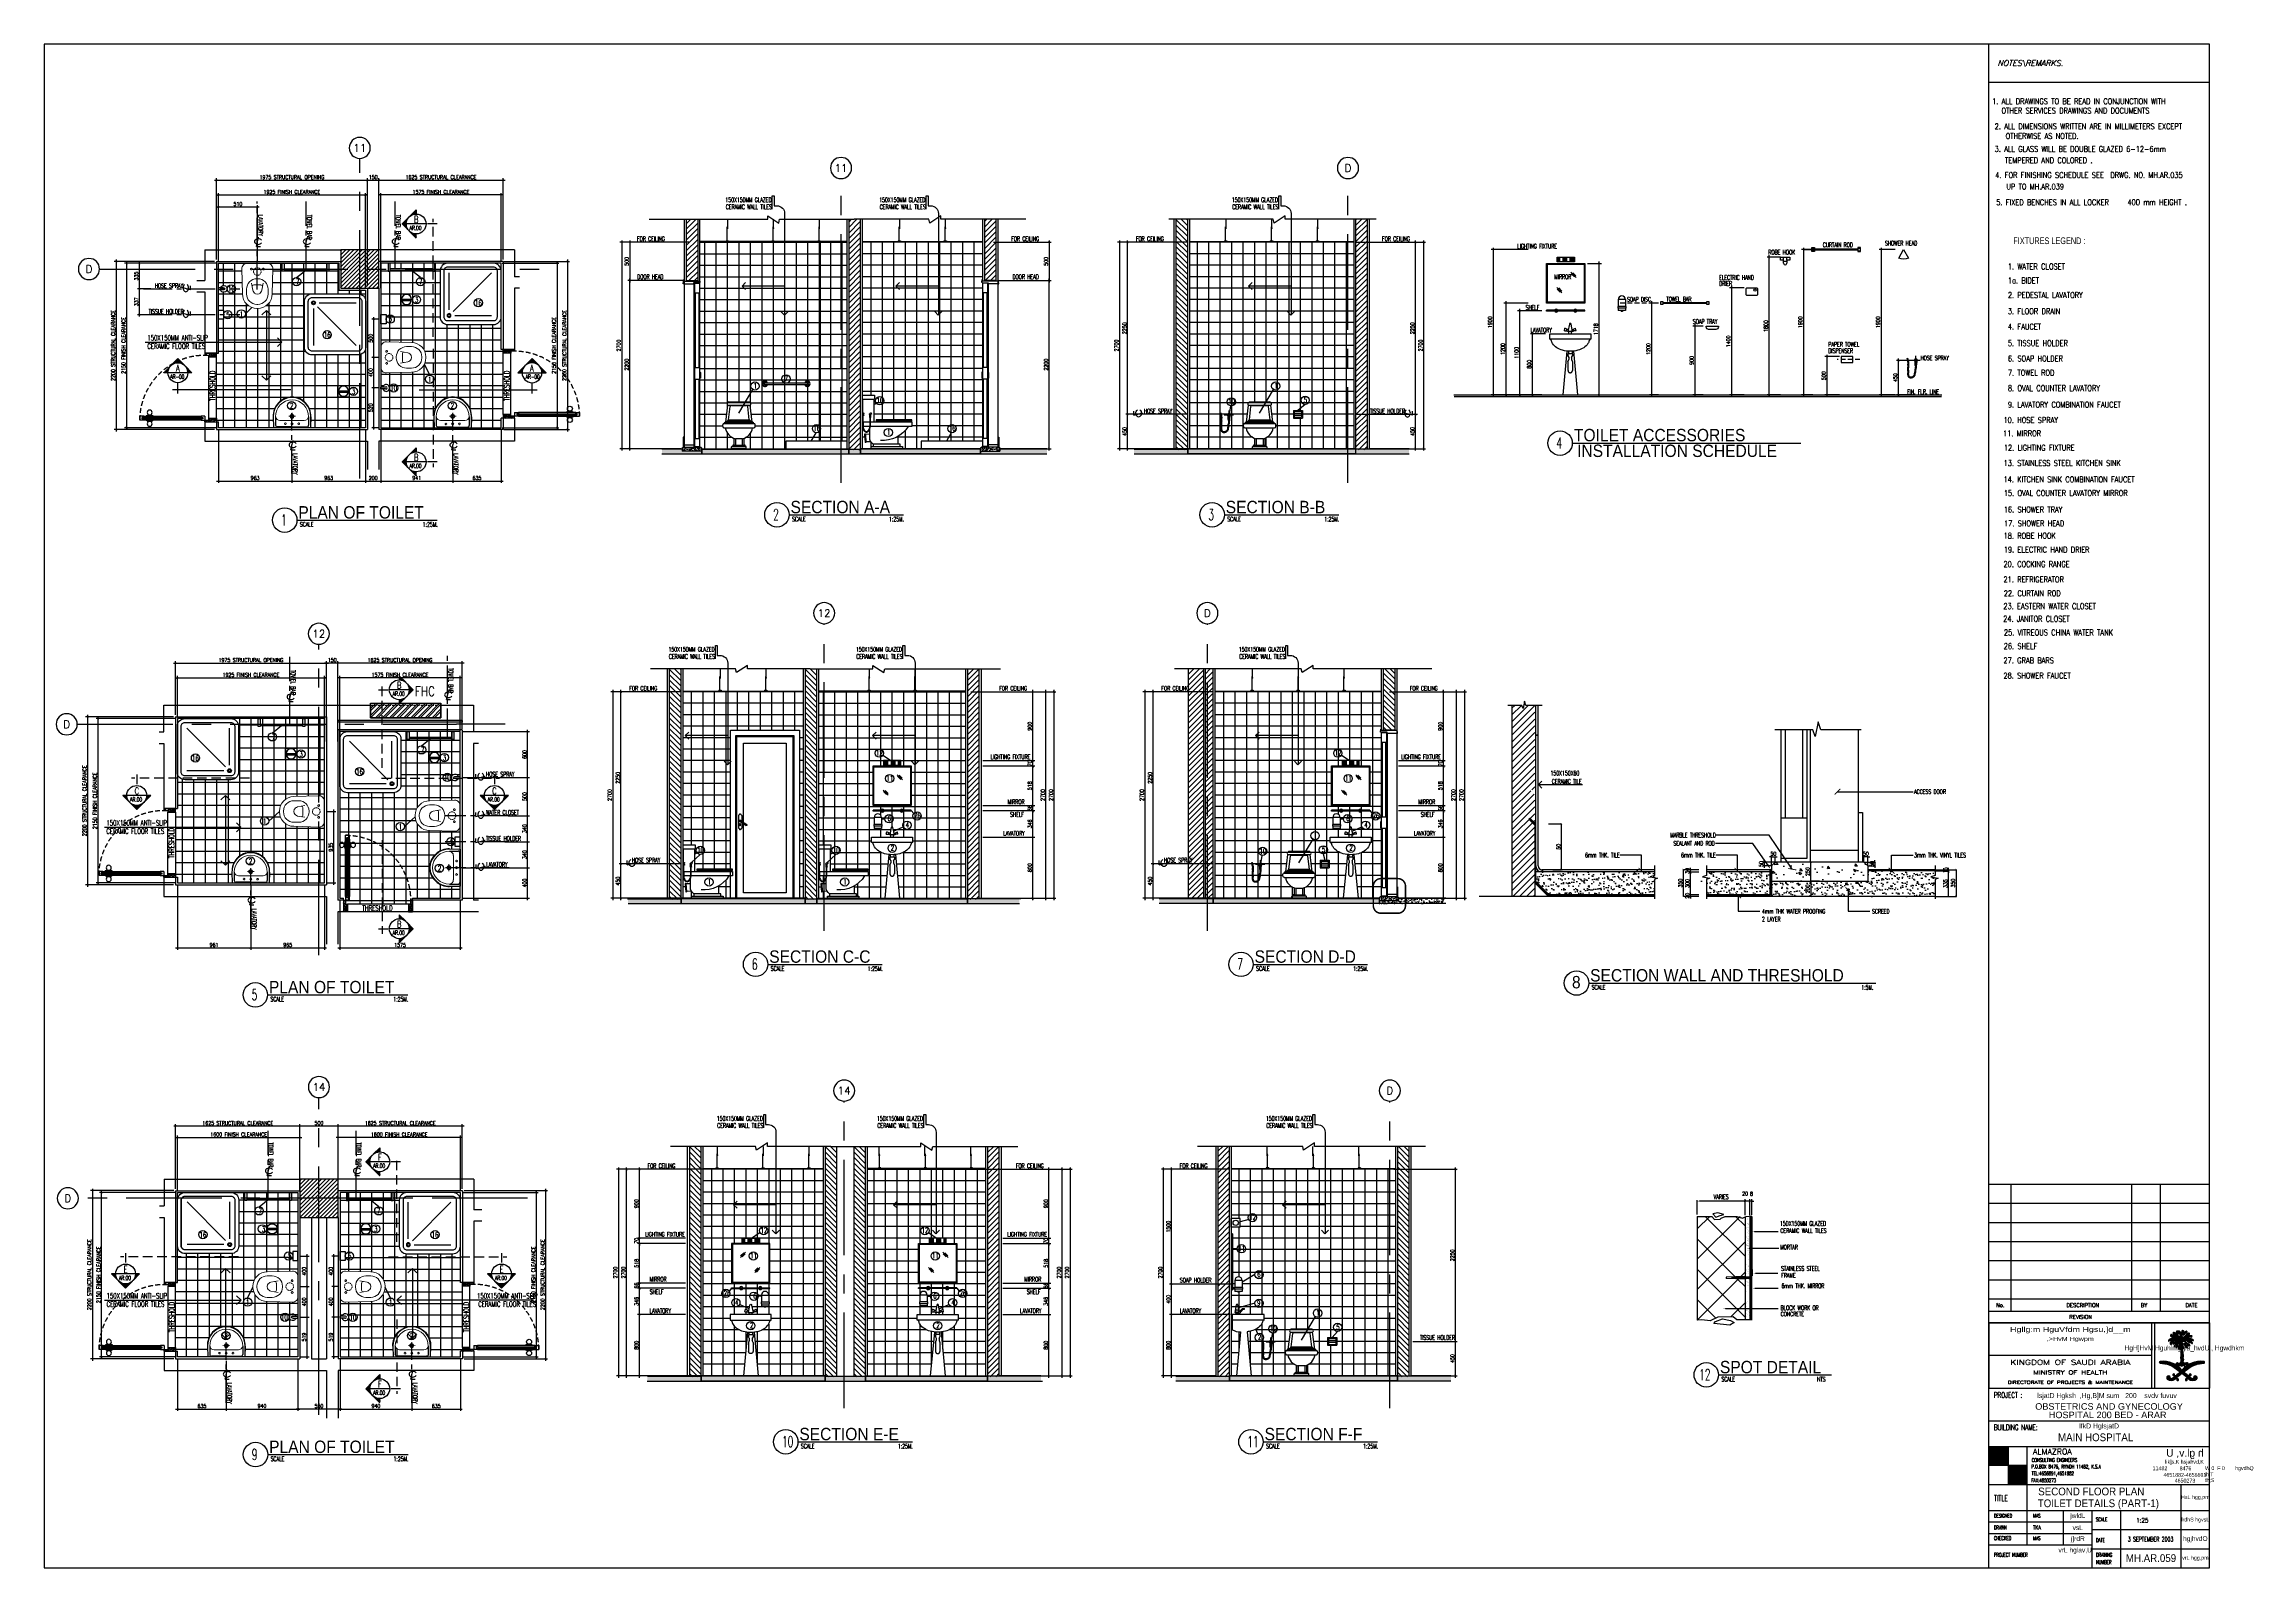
# Model space of a CAD drawing. Extents: x -263967 to -235090, y 196485 to 216410.
import ezdxf
from ezdxf.enums import TextEntityAlignment as Align

# ---------------------------------------------------------------- set-up
doc = ezdxf.new("R2010")
doc.units = 0
doc.header["$LTSCALE"] = 500
doc.header["$MEASUREMENT"] = 0
for name, pattern in [('CENTER2', [1.125, 0.75, -0.125, 0.125, -0.125]), ('CENTERX2', [4, 2.5, -0.5, 0.5, -0.5]), ('DASHED', [0.75, 0.5, -0.25]), ('HIDDEN', [0.375, 0.25, -0.125]), ('HIDDEN2', [0.1875, 0.125, -0.0625])]:
    doc.linetypes.add(name, pattern=pattern)
doc.layers.get('0').update_dxf_attribs({"linetype": 'CONTINUOUS'})
doc.layers.get('DEFPOINTS').update_dxf_attribs({"linetype": 'CONTINUOUS'})
for name, color, linetype in [('2', 2, 'CONTINUOUS'), ('A-SFIX', 2, 'CONTINUOUS'), ('ARCDIMR', 4, 'CONTINUOUS'), ('AX-CR', 2, 'CONTINUOUS'), ('AX-TXT', 2, 'CONTINUOUS'), ('AXES', 11, 'CENTERX2'), ('AXIS', 11, 'CENTER2'), ('BOARDER', 6, 'CONTINUOUS'), ('BORDER', 4, 'CONTINUOUS'), ('COL', 5, 'CONTINUOUS'), ('CONC', 3, 'CONTINUOUS'), ('DIM', 4, 'CONTINUOUS'), ('DIM-NEW', 4, 'CONTINUOUS'), ('DIM1', 2, 'CONTINUOUS'), ('Dimout', 4, 'CONTINUOUS'), ('DOOR', 2, 'CONTINUOUS'), ('DRWIN', 2, 'CONTINUOUS'), ('DW', 7, 'CONTINUOUS'), ('ELE', 3, 'CONTINUOUS'), ('ELEV-MARK', 6, 'CONTINUOUS'), ('ELV', 7, 'CONTINUOUS'), ('FHC', 2, 'CONTINUOUS'), ('FIX', 2, 'CONTINUOUS'), ('HAT', 8, 'CONTINUOUS'), ('HATCH', 8, 'CONTINUOUS'), ('HATCH3', 2, 'CONTINUOUS'), ('HatchA', 11, 'CONTINUOUS'), ('JUMP', 2, 'CONTINUOUS'), ('Plaster', 7, 'CONTINUOUS'), ('SANI', 2, 'CONTINUOUS'), ('SETTING', 3, 'CONTINUOUS'), ('TEXT-REV', 2, 'CONTINUOUS'), ('Tile', 5, 'CONTINUOUS'), ('TITLE', 1, 'CONTINUOUS'), ('TXT', 2, 'CONTINUOUS'), ('TXT1', 2, 'CONTINUOUS'), ('WALL', 6, 'CONTINUOUS'), ('WallPartition', 2, 'CONTINUOUS'), ('Windows', 9, 'CONTINUOUS')]:
    doc.layers.add(name, color=color, linetype=linetype)
doc.styles.add('ABORD1', font='XARB.shx', dxfattribs={"height": 500})
doc.styles.add('BR', font='BR.SHX', dxfattribs={"width": 0.7})
doc.styles.add('DIM', font='simplex.shx', dxfattribs={"width": 0.85})
doc.styles.add('Easy', font='xarb.shx', dxfattribs={"width": 0.8, "height": 350})
doc.styles.add('EBORD1', font='ROMANS.shx', dxfattribs={"width": 0.75, "height": 200})
doc.styles.add('EBORD3', font='romant', dxfattribs={"height": 0.2})
doc.styles.add('ITALICT', font='italict', dxfattribs={"height": 0.2})
doc.styles.add('KUFI', font='KUFI-SLD.SHX')
doc.styles.add('ROMANC', font='ROMANC.SHX', dxfattribs={"oblique": 0.9, "height": 200})
doc.styles.add('ROMANS', font='romans.shx', dxfattribs={"width": 0.6})
doc.styles.add('TTXT', font='swisse.ttf', dxfattribs={"width": 0.9})
doc.dimstyles.new('DIM1-25', dxfattribs={"dimscale": 25, "dimtxt": 2, "dimasz": 1, "dimexe": 1, "dimexo": 1, "dimgap": 0.6, "dimtad": 1, "dimdec": 0, "dimdsep": 46, "dimtxsty": 'DIM', "dimblk1": 'ARCHTICK', "dimblk2": 'ARCHTICK', "dimsah": 1, "dimcen": 0.09, "dimdle": 1, "dimclrd": 256, "dimclrt": 2, "dimadec": 0, "dimazin": 0, "dimtfac": 1, "dimtdec": 0, "dimtix": 1, "dimtmove": 1, "dimatfit": 3, "dimldrblk": 'ARCHTICK', "dimfxl": 0, "dimtvp": 2, "dimtolj": 1, "dimtzin": 0, "dimarcsym": 0})
pattern_1 = [(37.5, (-754.01, 0), (-1.574834, 48.170594), [0, -38, 0, -42.5, 0, -40.625]), (7.5, (-754.01, 0), (44.244418, 70.553652), [0, -20.5, 0, -34.25, 0, -13.125]), (327.5, (-784.76, 0), (77.8535465, 0.1414763), [0, -12.5, 0, -45, 0, -58.75]), (317.5, (-784.76, 0), (75.153165, 21.941889), [0, -6.25, 0, -29.5, 0, -33.75])]
pattern_2 = [(45, (-40456.895, 10653.194), (-35.355339, 35.355339), [])]
pattern_3 = [(37.5, (-464.006, 0), (-1.574834, 48.170594), [0, -38, 0, -42.5, 0, -40.625]), (7.5, (-464.006, 0), (44.244418, 70.553652), [0, -20.5, 0, -34.25, 0, -13.125]), (327.5, (-494.756, 0), (77.8535465, 0.1414763), [0, -12.5, 0, -45, 0, -58.75]), (317.5, (-494.756, 0), (75.153165, 21.941889), [0, -6.25, 0, -29.5, 0, -33.75])]

# ---------------------------------------------------------------- blocks, each defined once
blk = doc.blocks.new('A$C69CD438C')
at = {"layer": 'A-SFIX'}
for p, q in [((66, 604, 659), (357, 604, 659)), ((77, 615, 659), (346, 615, 659)), ((0, 290, 659), (0, 314, 659)), ((15, 329, 659), (407, 329, 659)), ((33, 346, 659), (390, 346, 659)), ((38, 346, 659), (66, 571, 659)), ((51, 357, 659), (371, 357, 659)), ((66, 571, 659), (357, 571, 659)), ((70, 373, 659), (353, 373, 659)), ((76, 379, 659), (97, 551, 659)), ((76, 379, 659), (347, 379, 659)), ((112, 565, 659), (311, 565, 659)), ((347, 379, 659), (326, 551, 659)), ((384, 346, 659), (357, 571, 659)), ((423, 290, 659), (423, 314, 659)), ((15, 274, 659), (407, 274, 659)), ((116, 0, 659), (116, 23, 659)), ((307, 0), (116, 0)), ((122, 30, 659), (300, 30, 659)), ((131, 30, 659), (131, 40, 659)), ((137, 46, 659), (286, 46, 659)), ((145, 138, 659), (145, 46, 659)), ((165, 132, 659), (258, 132, 659)), ((167, 132, 659), (167, 46, 659)), ((255, 132, 659), (255, 46, 659)), ((277, 138, 659), (277, 46, 659)), ((292, 30, 659), (292, 40, 659)), ((307, 0, 659), (307, 23, 659))]:
    blk.add_line(p, q, dxfattribs=at)
for centre, radius, start, end in [((73, 587, 659), 17.8, 112.6199, 247.3801), ((80, 607, 659), 8.68, 108.4349, 198.4349), ((343, 607, 659), 8.68, 341.5651, 71.5651), ((350, 587, 659), 17.8, 292.6199, 67.3801), ((15, 314, 659), 15.4, 90, 180), ((15, 290, 659), 15.4, 180, 270), ((36, 327, 659), 19.4, 98.1301, 171.8699), ((58, 343, 659), 15.3, 118.3046, 170.726), ((93, 342, 659), 38.5, 126.2886, 157.7863), ((76, 372, 659), 6.42, 96.9853, 172.0974), ((112, 550, 659), 15.4, 90, 173.047), ((311, 550, 659), 15.4, 6.953, 90), ((346, 372, 659), 6.42, 7.9026, 83.0147), ((330, 342, 659), 38.5, 22.2137, 53.7114), ((364, 343, 659), 15.3, 9.274, 61.6954), ((387, 327, 659), 19.4, 8.1301, 81.8699), ((407, 314, 659), 15.4, 0, 90), ((407, 290, 659), 15.4, 270, 0), ((208, 304, 659), 178, 189.598, 255.8207), ((122, 23, 659), 6.59, 90, 180), ((137, 40, 659), 6.59, 90, 180), ((214, 304, 659), 178, 284.1793, 350.402), ((286, 40, 659), 6.59, 0, 90), ((300, 23, 659), 6.59, 0, 90)]:
    blk.add_arc(centre, radius, start, end, dxfattribs=at)
blk = doc.blocks.new('walling')
at = {"layer": 'ELV'}
blk.add_line((0.136, -1.18), (-0.42, -1.18), dxfattribs=at)
blk.add_lwpolyline([(-0.025, -0.176), (-0.025, 0), (0, 0), (0, -0.131), (0.036, -0.131, -0.414214), (0.136, -0.231), (0.136, -1.558)], format="xyb", dxfattribs=at)
at = {"layer": 'WALL'}
for p, q in [((-0.42, -1.18), (-0.374, -1.133)), ((-0.42, -1.18), (-0.374, -1.226)), ((0.134, -1.56), (0.088, -1.514)), ((0.134, -1.56), (0.181, -1.514))]:
    blk.add_line(p, q, dxfattribs=at)
at = {"layer": 'TXT', "style": 'ROMANS', "width": 0.6}
for s, p in [('150X150MM GLAZED', (-0.639, -0.082)), ('CERAMIC WALL TILES', (-0.633, -0.175))]:
    blk.add_text(s, height=0.06, dxfattribs=at).set_placement(p)
blk = doc.blocks.new('A$C753C42D5')
at = {"layer": 'SANI', "linetype": 'Continuous'}
for p, q in [((0.192, 0.837), (0.198, 0.871)), ((0.225, 0.857), (0.198, 0.871)), ((0.257, 0.925), (0.239, 0.829)), ((0.297, 0.829), (0.279, 0.925)), ((0.311, 0.857), (0.338, 0.871)), ((0.344, 0.837), (0.338, 0.871)), ((0.192, 0.837), (0.221, 0.837)), ((0.221, 0.837), (0.225, 0.857)), ((0.239, 0.829), (0.221, 0.837)), ((0.243, 0.848), (0.225, 0.857)), ((0.297, 0.829), (0.239, 0.829)), ((0.249, 0.8), (0.249, 0.829)), ((0.287, 0.8), (0.287, 0.829)), ((0.293, 0.848), (0.311, 0.857)), ((0.297, 0.829), (0.315, 0.837)), ((0.315, 0.837), (0.311, 0.857)), ((0.344, 0.837), (0.315, 0.837)), ((0.225, 0.572), (0.171, 0)), ((0.311, 0.572), (0.365, 0))]:
    blk.add_line(p, q, dxfattribs=at)
at = {"layer": 'SANI', "linetype": 'HIDDEN2'}
for p, q in [((0.297, 0.538), (0.239, 0.538)), ((0.239, 0.538), (0.239, 0.509)), ((0.239, 0.509), (0.249, 0.49)), ((0.239, 0.433), (0.249, 0.462)), ((0.239, 0.433), (0.239, 0.318)), ((0.244, 0.57), (0.244, 0.538)), ((0.249, 0.49), (0.249, 0.462)), ((0.287, 0.49), (0.297, 0.509)), ((0.287, 0.49), (0.287, 0.462)), ((0.287, 0.462), (0.297, 0.433)), ((0.292, 0.57), (0.292, 0.538)), ((0.297, 0.538), (0.297, 0.509)), ((0.297, 0.433), (0.297, 0.318))]:
    blk.add_line(p, q, dxfattribs=at)
at = {"layer": 'SANI', "linetype": 'Continuous'}
blk.add_lwpolyline([(0.536, 0.8), (0.536, 0.789), (0.536, 0.728), (0, 0.728), (0, 0.789), (0, 0.8)], close=True, dxfattribs=at)
for points in [[(0.516, 0.712, -0.107261), (0.5, 0.672, -0.107169), (0.444, 0.616, -0.077294), (0.368, 0.583, -0.06439), (0.269, 0.57, -0.06439), (0.169, 0.583, -0.077294), (0.093, 0.616, -0.107169), (0.037, 0.672, -0.107938), (0.021, 0.713, -0.000994)], [(0.517, 0.728, -0.000994), (0.517, 0.728, -0.145509)]]:
    blk.add_lwpolyline(points, format="xyb", dxfattribs=at)
for centre, radius, start, end in [((0.268, 0.923), 0.0115, 9.5273, 170.4727), ((0.002, 0.709), 0.0191, 10.8078, 88.4915), ((0.535, 0.709), 0.0191, 89.1936, 170.0196)]:
    blk.add_arc(centre, radius, start, end, dxfattribs=at)
at = {"layer": 'SANI', "linetype": 'HIDDEN2'}
blk.add_arc((0.268, 0.318), 0.0287, 180, 0, dxfattribs=at)
blk = doc.blocks.new('A0-BOX')
at = {"layer": 'TITLE'}
for p, q in [((0, 79.7), (0, 0)), ((113.3, 79.7), (0, 79.7)), ((101.75, 0), (101.75, 79.7)), ((113.3, 0), (113.3, 79.7)), ((113.3, 77.7), (101.75, 77.7)), ((0, 0), (113.3, 0))]:
    blk.add_line(p, q, dxfattribs=at)
blk = doc.blocks.new('GAN')
for p, q in [((-0.021, 0.164), (-0.021, 0.29)), ((0, 0.01), (-0.031, 0.01)), ((-0.031, 0.01), (-0.031, 0)), ((-0.016, 0.01), (-0.016, 0.192)), ((0, 0.01), (0, 0))]:
    blk.add_line(p, q)
blk.add_lwpolyline([(-0.012, 0.184), (-0.024, 0.175), (-0.011, 0.17)])
blk = doc.blocks.new('COMP')
at = {"layer": 'FIX'}
for p, q in [((-0.057, 0.612), (-0.057, 0.583)), ((-0.041, 0.612), (-0.057, 0.612)), ((-0.057, 0.583), (-0.041, 0.583)), ((-0.041, 0.35), (-0.041, 0.642)), ((0.108, 0.35), (0.108, 0.642)), ((-0.534, 0.362), (-0.534, 0.379)), ((-0.534, 0.379), (-0.069, 0.379)), ((-0.534, 0.362), (-0.069, 0.362)), ((-0.534, 0.35), (-0.534, 0.292)), ((0.108, 0.35), (-0.534, 0.35)), ((-0.534, 0.292), (0.097, 0.292)), ((-0.496, 0.35), (-0.496, 0.362)), ((-0.482, 0.35), (-0.482, 0.362)), ((-0.301, 0.35), (-0.301, 0.362)), ((-0.288, 0.35), (-0.288, 0.362)), ((-0.109, 0.35), (-0.109, 0.362)), ((-0.095, 0.35), (-0.095, 0.362)), ((-0.069, 0.379), (-0.069, 0.362)), ((0.015, 0.146), (0.015, 0.292)), ((0.097, 0.292), (0.097, 0.35)), ((-0.382, 0.058), (-0.029, 0.058)), ((-0.382, 0.029), (-0.382, 0.058)), ((-0.353, 0.16), (-0.353, 0.058)), ((-0.029, 0.058), (-0.029, 0.029)), ((0.003, 0.092), (0.067, 0.088)), ((0.015, 0.191), (0.074, 0.187)), ((0.074, 0.192), (0.067, 0.083)), ((0.067, 0.083), (0.077, 0.082)), ((0.074, 0.192), (0.084, 0.192)), ((0.084, 0.192), (0.077, 0.082))]:
    blk.add_line(p, q, dxfattribs=at)
for points in [[(0.112, 0.642), (0.112, 0.7), (-0.045, 0.7), (-0.045, 0.642)], [(0, 0), (0, 0.029), (-0.411, 0.029), (-0.411, 0)]]:
    blk.add_lwpolyline(points, close=True, dxfattribs=at)
for centre, radius, start, end in [((-0.159, 0.492), 0.384, 211.4114, 275.3446), ((-0.08, 0.139), 0.0951, 302.4712, 4.3987)]:
    blk.add_arc(centre, radius, start, end, dxfattribs=at)
blk = doc.blocks.new('_ARCHTICK')
at = {"color": 0, "linetype": 'ByBlock', "const_width": 0.15}
blk.add_lwpolyline([(-0.5, -0.5), (0.5, 0.5)], dxfattribs=at)
blk = doc.blocks.new('*D272')
at = {"layer": 'DEFPOINTS', "color": 0}
for p in [(-256179, 201697), (-255205, 201697), (-255554, 200797)]:
    blk.add_point(p, dxfattribs=at)
at = {"layer": 'Dimout', "color": 0, "lineweight": -2}
for p, q in [((-255230, 201697), (-256204, 201697)), ((-255579, 200797), (-256204, 200797))]:
    blk.add_line(p, q, dxfattribs=at)
at = {"layer": 'Dimout', "lineweight": -2}
blk.add_line((-256179, 200772), (-256179, 201722), dxfattribs=at)
at = {"layer": 'Dimout', "lineweight": -2, "xscale": 25, "yscale": 25, "zscale": 25}
for p, rotation in [((-256179, 201697), 90), ((-256179, 200797), 270)]:
    blk.add_blockref('_ARCHTICK', p, dxfattribs=dict(at, rotation=rotation))
at = {"layer": 'Dimout', "color": 2, "insert": (-256219, 201247), "char_height": 50, "attachment_point": 5, "rotation": 90, "style": 'DIM'}
blk.add_mtext('\\A1;900', dxfattribs=at)
blk = doc.blocks.new('*D271')
at = {"layer": 'DEFPOINTS', "color": 0}
for p in [(-256350, 201697), (-256455, 198997), (-256350, 198997)]:
    blk.add_point(p, dxfattribs=at)
at = {"layer": 'Dimout', "color": 0, "lineweight": -2}
for p, q in [((-256375, 201697), (-256480, 201697)), ((-256375, 198997), (-256480, 198997))]:
    blk.add_line(p, q, dxfattribs=at)
at = {"layer": 'Dimout', "lineweight": -2}
blk.add_line((-256455, 201722), (-256455, 198972), dxfattribs=at)
at = {"layer": 'Dimout', "lineweight": -2, "xscale": 25, "yscale": 25, "zscale": 25}
for p, rotation in [((-256455, 201697), 90), ((-256455, 198997), 270)]:
    blk.add_blockref('_ARCHTICK', p, dxfattribs=dict(at, rotation=rotation))
at = {"layer": 'Dimout', "color": 2, "insert": (-256495, 200347), "char_height": 50, "attachment_point": 5, "rotation": 90, "style": 'DIM'}
blk.add_mtext('\\A1;2700', dxfattribs=at)
blk = doc.blocks.new('*D270')
at = {"layer": 'DEFPOINTS', "color": 0}
for p in [(-256350, 201697), (-255205, 201697), (-255175, 198997)]:
    blk.add_point(p, dxfattribs=at)
at = {"layer": 'Dimout', "color": 0, "lineweight": -2}
for p, q in [((-255230, 201697), (-256375, 201697)), ((-255200, 198997), (-256375, 198997))]:
    blk.add_line(p, q, dxfattribs=at)
at = {"layer": 'Dimout', "lineweight": -2}
blk.add_line((-256350, 198972), (-256350, 201722), dxfattribs=at)
at = {"layer": 'Dimout', "lineweight": -2, "xscale": 25, "yscale": 25, "zscale": 25}
for p, rotation in [((-256350, 201697), 90), ((-256350, 198997), 270)]:
    blk.add_blockref('_ARCHTICK', p, dxfattribs=dict(at, rotation=rotation))
at = {"layer": 'Dimout', "color": 2, "insert": (-256390, 200347), "char_height": 50, "attachment_point": 5, "rotation": 90, "style": 'DIM'}
blk.add_mtext('\\A1;2700', dxfattribs=at)
blk = doc.blocks.new('*D240')
at = {"layer": 'DEFPOINTS', "color": 0}
for p in [(-258497, 201418), (-258497, 199218), (-257407, 199218)]:
    blk.add_point(p, dxfattribs=at)
at = {"layer": 'Dimout', "color": 0, "lineweight": -2}
for p, q in [((-258472, 201418), (-257382, 201418)), ((-258472, 199218), (-257382, 199218))]:
    blk.add_line(p, q, dxfattribs=at)
at = {"layer": 'Dimout', "lineweight": -2}
blk.add_line((-257407, 201443), (-257407, 199193), dxfattribs=at)
at = {"layer": 'Dimout', "lineweight": -2, "xscale": 25, "yscale": 25, "zscale": 25}
for p, rotation in [((-257407, 201418), 90), ((-257407, 199218), 270)]:
    blk.add_blockref('_ARCHTICK', p, dxfattribs=dict(at, rotation=rotation))
at = {"layer": 'Dimout', "color": 2, "insert": (-257447, 200318), "char_height": 50, "attachment_point": 5, "rotation": 90, "style": 'DIM'}
blk.add_mtext('\\A1;2200 STRUCTURAL CLEARANCE', dxfattribs=at)
blk = doc.blocks.new('*D239')
at = {"layer": 'DEFPOINTS', "color": 0}
for p in [(-258522, 201393), (-257528, 201393), (-258522, 199243)]:
    blk.add_point(p, dxfattribs=at)
at = {"layer": 'Dimout', "color": 0, "lineweight": -2}
for p, q in [((-258497, 201393), (-257503, 201393)), ((-258497, 199243), (-257503, 199243))]:
    blk.add_line(p, q, dxfattribs=at)
at = {"layer": 'Dimout', "lineweight": -2}
blk.add_line((-257528, 199218), (-257528, 201418), dxfattribs=at)
at = {"layer": 'Dimout', "lineweight": -2, "xscale": 25, "yscale": 25, "zscale": 25}
for p, rotation in [((-257528, 201393), 90), ((-257528, 199243), 270)]:
    blk.add_blockref('_ARCHTICK', p, dxfattribs=dict(at, rotation=rotation))
at = {"layer": 'Dimout', "color": 2, "insert": (-257568, 200318), "char_height": 50, "attachment_point": 5, "rotation": 90, "style": 'DIM'}
blk.add_mtext('\\A1;2150 FINISH CLEARANCE', dxfattribs=at)
blk = doc.blocks.new('*D238')
at = {"layer": 'DEFPOINTS', "color": 0}
for p in [(-263216, 201393), (-262222, 201393), (-262222, 199243)]:
    blk.add_point(p, dxfattribs=at)
at = {"layer": 'Dimout', "color": 0, "lineweight": -2}
for p, q in [((-262247, 201393), (-263241, 201393)), ((-262247, 199243), (-263241, 199243))]:
    blk.add_line(p, q, dxfattribs=at)
at = {"layer": 'Dimout', "lineweight": -2}
blk.add_line((-263216, 199218), (-263216, 201418), dxfattribs=at)
at = {"layer": 'Dimout', "lineweight": -2, "xscale": 25, "yscale": 25, "zscale": 25}
for p, rotation in [((-263216, 201393), 90), ((-263216, 199243), 270)]:
    blk.add_blockref('_ARCHTICK', p, dxfattribs=dict(at, rotation=rotation))
at = {"layer": 'Dimout', "color": 2, "insert": (-263256, 200318), "char_height": 50, "attachment_point": 5, "rotation": 90, "style": 'DIM'}
blk.add_mtext('\\A1;2150 FINISH CLEARANCE', dxfattribs=at)
blk = doc.blocks.new('*D237')
at = {"layer": 'DEFPOINTS', "color": 0}
for p in [(-262247, 201418), (-263336, 199218), (-262247, 199218)]:
    blk.add_point(p, dxfattribs=at)
at = {"layer": 'Dimout', "color": 0, "lineweight": -2}
for p, q in [((-262272, 201418), (-263361, 201418)), ((-262272, 199218), (-263361, 199218))]:
    blk.add_line(p, q, dxfattribs=at)
at = {"layer": 'Dimout', "lineweight": -2}
blk.add_line((-263336, 201443), (-263336, 199193), dxfattribs=at)
at = {"layer": 'Dimout', "lineweight": -2, "xscale": 25, "yscale": 25, "zscale": 25}
for p, rotation in [((-263336, 201418), 90), ((-263336, 199218), 270)]:
    blk.add_blockref('_ARCHTICK', p, dxfattribs=dict(at, rotation=rotation))
at = {"layer": 'Dimout', "color": 2, "insert": (-263376, 200318), "char_height": 50, "attachment_point": 5, "rotation": 90, "style": 'DIM'}
blk.add_mtext('\\A1;2200 STRUCTURAL CLEARANCE', dxfattribs=at)
blk = doc.blocks.new('SHR1')
at = {"layer": 'FIX'}
for p, q in [((-196, 196), (-700, 700)), ((-143, 218), (-143, 700)), ((-218, 143), (-700, 143))]:
    blk.add_line(p, q, dxfattribs=at)
for points in [[(-825, 125), (-825, 725, -0.414214), (-725, 825), (-125, 825, -0.414214), (-25, 725), (-25, 125, -0.414214), (-125, 25), (-725, 25, -0.414214)], [(-775, 125), (-775, 725, -0.414214), (-725, 775), (-125, 775, -0.414214), (-75, 725), (-75, 125, -0.414214), (-125, 75), (-725, 75, -0.414214)]]:
    blk.add_lwpolyline(points, format="xyb", close=True, dxfattribs=at)
for radius in [25, 15]:
    blk.add_circle((-143, 143), radius, dxfattribs=at)
blk = doc.blocks.new('AXU')
at = {"layer": 'AX-CR'}
blk.add_circle((0, 350), 350, dxfattribs=at)
at = {"layer": 'AX-TXT', "style": 'ROMANS'}
blk.add_attdef('AX', text='', height=250, dxfattribs=at).set_placement((0, 350), align=Align.MIDDLE)
blk = doc.blocks.new('*X23')
at = {"color": 0}
for p, q in [((203886, 125450), (204386, 125950)), ((203889, 125506), (204333, 125950)), ((203889, 125559), (204279, 125950)), ((203889, 125612), (204226, 125950)), ((203889, 125665), (204173, 125950)), ((203889, 125718), (204120, 125950)), ((203889, 125771), (204067, 125950)), ((203889, 125824), (204014, 125950)), ((203889, 125877), (203961, 125950)), ((203889, 125930), (203908, 125950)), ((203939, 125450), (204389, 125900)), ((203992, 125450), (204389, 125847)), ((204045, 125450), (204389, 125794)), ((204098, 125450), (204389, 125741)), ((204151, 125450), (204389, 125688)), ((204204, 125450), (204389, 125635)), ((204257, 125450), (204389, 125582)), ((204310, 125450), (204389, 125528)), ((204363, 125450), (204389, 125475))]:
    blk.add_line(p, q, dxfattribs=at)
blk = doc.blocks.new('COL50')
at = {"layer": 'COL'}
blk.add_lwpolyline([(-250, 250), (-250, -250), (250, -250), (250, 250)], close=True, dxfattribs=at)
blk = doc.blocks.new('*D236')
at = {"layer": 'DEFPOINTS', "color": 0}
for p in [(-260647, 199243), (-260097, 199243), (-260647, 198562)]:
    blk.add_point(p, dxfattribs=at)
at = {"layer": 'Dimout', "color": 0, "lineweight": -2}
for p, q in [((-260647, 199218), (-260647, 198537)), ((-260097, 199218), (-260097, 198537))]:
    blk.add_line(p, q, dxfattribs=at)
at = {"layer": 'Dimout', "lineweight": -2}
blk.add_line((-260072, 198562), (-260672, 198562), dxfattribs=at)
at = {"layer": 'Dimout', "lineweight": -2, "xscale": 25, "yscale": 25, "zscale": 25, "rotation": 180}
blk.add_blockref('_ARCHTICK', (-260647, 198562), dxfattribs=at)
at = {"layer": 'Dimout', "lineweight": -2, "xscale": 25, "yscale": 25, "zscale": 25}
blk.add_blockref('_ARCHTICK', (-260097, 198562), dxfattribs=at)
at = {"layer": 'Dimout', "color": 2, "insert": (-260372, 198602), "char_height": 50, "attachment_point": 5, "style": 'DIM'}
blk.add_mtext('\\A1;550', dxfattribs=at)
blk = doc.blocks.new('A$C785E76E1')
at = {"layer": 'JUMP'}
for p, q in [((0.033, 0.053), (0.033, 0.115)), ((0.057, 0.053), (0.057, 0.115))]:
    blk.add_line(p, q, dxfattribs=at)
for radius, start, end in [(0.045, 105.4782, 74.5218), (0.0144, 146.4427, 33.5573)]:
    blk.add_arc((0.045, 0.045), radius, start, end, dxfattribs=at)
blk = doc.blocks.new('*D235')
at = {"layer": 'DEFPOINTS', "color": 0}
for p in [(-260097, 199243), (-259157, 198861), (-259157, 198562)]:
    blk.add_point(p, dxfattribs=at)
at = {"layer": 'Dimout', "color": 0, "lineweight": -2}
for p, q in [((-260097, 199218), (-260097, 198537)), ((-259157, 198836), (-259157, 198537))]:
    blk.add_line(p, q, dxfattribs=at)
at = {"layer": 'Dimout', "lineweight": -2}
blk.add_line((-260122, 198562), (-259132, 198562), dxfattribs=at)
at = {"layer": 'Dimout', "lineweight": -2, "xscale": 25, "yscale": 25, "zscale": 25, "rotation": 180}
blk.add_blockref('_ARCHTICK', (-260097, 198562), dxfattribs=at)
at = {"layer": 'Dimout', "lineweight": -2, "xscale": 25, "yscale": 25, "zscale": 25}
blk.add_blockref('_ARCHTICK', (-259157, 198562), dxfattribs=at)
at = {"layer": 'Dimout', "color": 2, "insert": (-259627, 198602), "char_height": 50, "attachment_point": 5, "style": 'DIM'}
blk.add_mtext('\\A1;940', dxfattribs=at)
blk = doc.blocks.new('WC1')
at = {"layer": 'FIX', "lineweight": 20}
for p, q in [((-727, 5), (-727, -5)), ((-674, 5), (-674, -5)), ((-534, 24), (-540, 0)), ((-540, 0), (-534, -24)), ((-210, 204), (-538, 194)), ((-475, 141), (-538, 141)), ((-395, 76), (-490, 60)), ((-339, 5), (-339, -5)), ((-538, -141), (-475, -141)), ((-538, -194), (-210, -204)), ((-490, -60), (-395, -76))]:
    blk.add_line(p, q, dxfattribs=at)
at = {"layer": 'FIX', "linetype": 'Continuous', "lineweight": 20}
blk.add_line((-420, -47), (-420, 45), dxfattribs=at)
at = {"layer": 'FIX', "lineweight": 20}
blk.add_lwpolyline([(-213, -204), (-210, -204, 0.414214), (-137, -131), (-137, 0), (-137, 131, 0.414214), (-210, 204)], format="xyb", dxfattribs=at)
at = {"layer": 'FIX', "linetype": 'HIDDEN2', "lineweight": 20, "ltscale": 0.3}
blk.add_circle((-245, 0), 49.8, dxfattribs=at)
at = {"layer": 'FIX', "linetype": 'HIDDEN', "lineweight": 20, "ltscale": 0.05}
for centre in [(-213, 78), (-213, -77)]:
    blk.add_circle(centre, 11.6, dxfattribs=at)
at = {"layer": 'FIX', "lineweight": 20}
for centre, radius, start, end in [((-538, 5), 189, 90, 180), ((-538, 5), 136, 90, 180), ((-473, -7), 68.2, 128.9242, 152.8468), ((-464, -18), 82, 108.496, 128.9242), ((-475, 5), 136, 360, 90), ((-538, -5), 189, 180, 270), ((-538, -5), 136, 180, 270), ((-473, 7), 68.2, 207.1532, 231.0758), ((-464, 18), 82, 231.0758, 251.504), ((-475, -5), 136, 270, 0)]:
    blk.add_arc(centre, radius, start, end, dxfattribs=at)
at = {"layer": 'FIX', "linetype": 'Continuous', "lineweight": 20}
for centre, start, end in [((-443, 46), 357.6662, 91.6121), ((-442, -46), 268.3879, 2.3338)]:
    blk.add_arc(centre, 22.3, start, end, dxfattribs=at)
blk = doc.blocks.new('*X5')
at = {"color": 0}
for p, q in [((14608, 7877), (14819, 8088)), ((14625, 7890), (14821, 8086)), ((14637, 7899), (14823, 8084)), ((14647, 7905), (14825, 8082)), ((14656, 7910), (14826, 8081)), ((14664, 7915), (14828, 8079)), ((14671, 7919), (14830, 8077)), ((14678, 7922), (14832, 8075)), ((14685, 7925), (14833, 8073)), ((14691, 7928), (14835, 8072)), ((14697, 7930), (14837, 8070)), ((14703, 7933), (14839, 8068)), ((14709, 7935), (14841, 8066)), ((14714, 7937), (14842, 8065)), ((14719, 7938), (14844, 8063)), ((14725, 7940), (14846, 8061)), ((14730, 7941), (14848, 8059)), ((14734, 7943), (14849, 8058)), ((14739, 7944), (14851, 8056)), ((14744, 7945), (14853, 8054)), ((14749, 7946), (14855, 8052)), ((14753, 7947), (14856, 8051)), ((14757, 7948), (14858, 8049)), ((14762, 7949), (14860, 8047)), ((14766, 7950), (14862, 8045)), ((14770, 7950), (14863, 8043)), ((14774, 7951), (14865, 8042)), ((14778, 7951), (14867, 8040)), ((14782, 7952), (14869, 8038)), ((14786, 7952), (14871, 8036)), ((14790, 7953), (14872, 8035)), ((14794, 7953), (14874, 8033)), ((14798, 7953), (14876, 8031)), ((14802, 7953), (14878, 8029)), ((14805, 7954), (14879, 8028)), ((14809, 7954), (14881, 8026)), ((14813, 7954), (14883, 8024)), ((14816, 7954), (14885, 8022)), ((14820, 7954), (14886, 8020)), ((14823, 7954), (14888, 8019)), ((14827, 7954), (14890, 8017)), ((14830, 7954), (14892, 8015)), ((14834, 7953), (14894, 8013)), ((14837, 7953), (14895, 8012)), ((14840, 7953), (14897, 8010)), ((14844, 7953), (14899, 8008)), ((14847, 7953), (14901, 8006)), ((14850, 7952), (14902, 8005)), ((14853, 7952), (14904, 8003)), ((14856, 7952), (14906, 8001)), ((14860, 7951), (14908, 7999)), ((14863, 7951), (14909, 7997)), ((14866, 7950), (14911, 7996)), ((14869, 7950), (14913, 7994)), ((14872, 7949), (14915, 7992)), ((14875, 7949), (14917, 7990)), ((14878, 7948), (14918, 7989)), ((14881, 7948), (14920, 7987)), ((14884, 7947), (14922, 7985)), ((14887, 7947), (14924, 7983)), ((14890, 7946), (14925, 7982)), ((14893, 7945), (14927, 7980)), ((14895, 7945), (14929, 7978)), ((14898, 7944), (14931, 7976)), ((14901, 7943), (14932, 7974)), ((14904, 7942), (14934, 7973)), ((14907, 7942), (14936, 7971)), ((14909, 7941), (14938, 7969)), ((14912, 7940), (14939, 7967)), ((14915, 7939), (14941, 7966)), ((14917, 7938), (14943, 7964)), ((14920, 7937), (14945, 7962)), ((14923, 7937), (14947, 7960)), ((14925, 7936), (14948, 7959)), ((14928, 7935), (14950, 7957)), ((14931, 7934), (14952, 7955)), ((14933, 7933), (14954, 7953)), ((14936, 7932), (14955, 7952)), ((14938, 7931), (14957, 7950)), ((14941, 7930), (14959, 7948)), ((14943, 7929), (14961, 7946)), ((14946, 7928), (14962, 7944)), ((14948, 7927), (14964, 7943)), ((14360, 7629), (14571, 7839)), ((14364, 7629), (14557, 7822)), ((14368, 7629), (14549, 7810)), ((14371, 7629), (14542, 7800)), ((14375, 7629), (14537, 7791)), ((14378, 7629), (14533, 7783)), ((14382, 7629), (14529, 7776)), ((14385, 7629), (14525, 7769)), ((14389, 7629), (14522, 7762)), ((14392, 7629), (14519, 7756)), ((14396, 7629), (14517, 7750)), ((14399, 7629), (14515, 7744)), ((14403, 7629), (14513, 7739)), ((14406, 7629), (14511, 7733)), ((14410, 7629), (14509, 7728)), ((14413, 7629), (14507, 7723)), ((14417, 7629), (14506, 7718)), ((14421, 7629), (14505, 7713)), ((14424, 7629), (14503, 7708)), ((14428, 7629), (14502, 7703)), ((14431, 7629), (14501, 7699)), ((14435, 7629), (14500, 7694)), ((14438, 7629), (14499, 7690)), ((14442, 7629), (14499, 7686)), ((14445, 7629), (14498, 7681)), ((14449, 7629), (14497, 7677)), ((14452, 7629), (14497, 7673)), ((14456, 7629), (14496, 7669)), ((14459, 7629), (14496, 7665)), ((14463, 7629), (14495, 7661)), ((14466, 7629), (14495, 7657)), ((14470, 7629), (14494, 7653)), ((14474, 7629), (14494, 7649)), ((14477, 7629), (14494, 7646)), ((14481, 7629), (14494, 7642)), ((14484, 7629), (14494, 7638)), ((14488, 7629), (14494, 7635)), ((14491, 7629), (14494, 7631)), ((14951, 7926), (14966, 7941)), ((14953, 7925), (14968, 7939)), ((14956, 7923), (14970, 7937)), ((14958, 7922), (14971, 7936)), ((14960, 7921), (14973, 7934)), ((14963, 7920), (14975, 7932)), ((14965, 7919), (14977, 7930)), ((14967, 7918), (14978, 7929)), ((14970, 7916), (14980, 7927)), ((14972, 7915), (14982, 7925)), ((14974, 7914), (14984, 7923)), ((14977, 7913), (14985, 7921)), ((14979, 7911), (14987, 7920)), ((14981, 7910), (14989, 7918)), ((14983, 7909), (14991, 7916)), ((14986, 7908), (14993, 7914)), ((14988, 7906), (14994, 7913)), ((14990, 7905), (14996, 7911)), ((14992, 7903), (14998, 7909)), ((14994, 7902), (15000, 7907)), ((14997, 7901), (15001, 7906)), ((14999, 7899), (15003, 7904)), ((15001, 7898), (15005, 7902)), ((15003, 7896), (15007, 7900)), ((15005, 7895), (15008, 7898)), ((15007, 7894), (15010, 7897)), ((15009, 7892), (15012, 7895)), ((15011, 7891), (15014, 7893)), ((15013, 7889), (15016, 7891)), ((15015, 7888), (15017, 7890)), ((15017, 7886), (15019, 7888)), ((15019, 7884), (15021, 7886)), ((15021, 7883), (15023, 7884)), ((15023, 7881), (15024, 7883)), ((15025, 7880), (15026, 7881)), ((15027, 7878), (15028, 7879)), ((15029, 7877), (15030, 7877)), ((15031, 7875), (15031, 7875)), ((15033, 7873), (15033, 7874)), ((15035, 7872), (15035, 7872)), ((15036, 7870), (15037, 7870)), ((15038, 7868), (15038, 7868)), ((15040, 7867), (15040, 7867)), ((15042, 7865), (15042, 7865)), ((15044, 7863), (15044, 7863)), ((15046, 7861), (15046, 7861)), ((15047, 7860), (15047, 7860)), ((15051, 7856), (15051, 7856)), ((15053, 7854), (15053, 7854)), ((15054, 7852), (15054, 7853)), ((15056, 7851), (15056, 7851)), ((15058, 7849), (15058, 7849)), ((15059, 7847), (15060, 7847)), ((15061, 7845), (15061, 7845)), ((15063, 7843), (15063, 7844)), ((15064, 7841), (15065, 7842)), ((15066, 7839), (15067, 7840)), ((15068, 7837), (15069, 7838)), ((15069, 7836), (15070, 7837)), ((15071, 7834), (15072, 7835)), ((15072, 7832), (15074, 7833)), ((15074, 7830), (15076, 7831)), ((15076, 7828), (15077, 7830)), ((15077, 7826), (15079, 7828)), ((15079, 7824), (15081, 7826)), ((15080, 7822), (15083, 7824)), ((15082, 7820), (15084, 7822)), ((15083, 7818), (15086, 7821)), ((15085, 7815), (15088, 7819)), ((15086, 7813), (15090, 7817)), ((15087, 7811), (15092, 7815)), ((15089, 7809), (15093, 7814)), ((15090, 7807), (15095, 7812)), ((15092, 7805), (15097, 7810)), ((15093, 7803), (15099, 7808)), ((15094, 7801), (15100, 7807)), ((15096, 7798), (15102, 7805)), ((15097, 7796), (15104, 7803)), ((15098, 7794), (15106, 7801)), ((15100, 7792), (15107, 7799)), ((15101, 7790), (15109, 7798)), ((15102, 7787), (15111, 7796)), ((15104, 7785), (15113, 7794)), ((15105, 7783), (15115, 7792)), ((15106, 7780), (15116, 7791)), ((15107, 7778), (15118, 7789)), ((15108, 7776), (15120, 7787)), ((15110, 7773), (15122, 7785)), ((15111, 7771), (15123, 7784)), ((15112, 7769), (15125, 7782)), ((15113, 7766), (15127, 7780)), ((15114, 7764), (15129, 7778)), ((15115, 7761), (15130, 7777)), ((15116, 7759), (15132, 7775)), ((15117, 7756), (15134, 7773)), ((15118, 7754), (15136, 7771)), ((15119, 7751), (15137, 7769)), ((15121, 7749), (15139, 7768)), ((15122, 7746), (15141, 7766)), ((15122, 7744), (15143, 7764)), ((15123, 7741), (15145, 7762)), ((15124, 7739), (15146, 7761)), ((15125, 7736), (15148, 7759)), ((15126, 7733), (15150, 7757)), ((15127, 7731), (15152, 7755)), ((15128, 7728), (15153, 7754)), ((15129, 7725), (15155, 7752)), ((15130, 7723), (15157, 7750)), ((15130, 7720), (15159, 7748)), ((15131, 7717), (15160, 7746)), ((15132, 7714), (15162, 7745)), ((15133, 7712), (15164, 7743)), ((15133, 7709), (15166, 7741)), ((15134, 7706), (15168, 7739)), ((15135, 7703), (15169, 7738)), ((15136, 7700), (15171, 7736)), ((15136, 7697), (15173, 7734)), ((15137, 7695), (15175, 7732)), ((15137, 7692), (15176, 7731)), ((15138, 7689), (15178, 7729)), ((15139, 7686), (15180, 7727)), ((15139, 7683), (15182, 7725)), ((15140, 7680), (15183, 7723)), ((15140, 7676), (15185, 7722)), ((15140, 7673), (15187, 7720)), ((15141, 7670), (15189, 7718)), ((15141, 7667), (15191, 7716)), ((15142, 7664), (15192, 7715)), ((15142, 7661), (15194, 7713)), ((15142, 7658), (15196, 7711)), ((15143, 7654), (15198, 7709)), ((15143, 7651), (15199, 7708)), ((15143, 7648), (15201, 7706)), ((15143, 7644), (15203, 7704)), ((15143, 7641), (15205, 7702)), ((15143, 7637), (15206, 7700)), ((15143, 7634), (15208, 7699)), ((15144, 7631), (15210, 7697)), ((15145, 7629), (15212, 7695)), ((15149, 7629), (15214, 7693)), ((15152, 7629), (15215, 7692)), ((15156, 7629), (15217, 7690)), ((15159, 7629), (15219, 7688)), ((15163, 7629), (15221, 7686)), ((15167, 7629), (15222, 7685)), ((15170, 7629), (15224, 7683)), ((15174, 7629), (15226, 7681)), ((15177, 7629), (15228, 7679)), ((15181, 7629), (15229, 7678)), ((15184, 7629), (15231, 7676)), ((15188, 7629), (15233, 7674)), ((15191, 7629), (15235, 7672)), ((15195, 7629), (15236, 7670)), ((15198, 7629), (15238, 7669)), ((15202, 7629), (15240, 7667)), ((15205, 7629), (15242, 7665)), ((15209, 7629), (15244, 7663)), ((15212, 7629), (15245, 7662)), ((15216, 7629), (15247, 7660)), ((15220, 7629), (15249, 7658)), ((15223, 7629), (15251, 7656)), ((15227, 7629), (15252, 7655)), ((15230, 7629), (15254, 7653)), ((15234, 7629), (15256, 7651)), ((15237, 7629), (15258, 7649)), ((15241, 7629), (15259, 7647)), ((15244, 7629), (15261, 7646)), ((15248, 7629), (15263, 7644)), ((15251, 7629), (15265, 7642)), ((15255, 7629), (15267, 7640)), ((15258, 7629), (15268, 7639)), ((15262, 7629), (15270, 7637)), ((15266, 7629), (15272, 7635)), ((15269, 7629), (15274, 7633)), ((15273, 7629), (15275, 7632)), ((15276, 7629), (15277, 7630))]:
    blk.add_line(p, q, dxfattribs=at)
blk = doc.blocks.new('A$C67076F16')
at = {"layer": 'DIM-NEW'}
for p, q in [((0.013, 0.091), (0.188, 0.091)), ((0.014, 0.114), (0.186, 0.114))]:
    blk.add_line(p, q, dxfattribs=at)
at = {"layer": 'DW'}
blk.add_lwpolyline([(0, 0.2), (0, 0), (0.2, 0), (0.2, 0.2)], close=True, dxfattribs=at)
at = {"layer": 'FIX', "color": 2}
blk.add_circle((0.1, 0.098), 0.0876, dxfattribs=at)
blk = doc.blocks.new('*D234')
at = {"layer": 'DEFPOINTS', "color": 0}
for p in [(-260647, 200563), (-260527, 200563), (-260647, 200163)]:
    blk.add_point(p, dxfattribs=at)
at = {"layer": 'Dimout', "color": 0, "lineweight": -2}
for p, q in [((-260622, 200563), (-260502, 200563)), ((-260622, 200163), (-260502, 200163))]:
    blk.add_line(p, q, dxfattribs=at)
at = {"layer": 'Dimout', "lineweight": -2}
blk.add_line((-260527, 200138), (-260527, 200588), dxfattribs=at)
at = {"layer": 'Dimout', "lineweight": -2, "xscale": 25, "yscale": 25, "zscale": 25}
for p, rotation in [((-260527, 200563), 90), ((-260527, 200163), 270)]:
    blk.add_blockref('_ARCHTICK', p, dxfattribs=dict(at, rotation=rotation))
at = {"layer": 'Dimout', "color": 2, "insert": (-260567, 200363), "char_height": 50, "attachment_point": 5, "rotation": 90, "style": 'DIM'}
blk.add_mtext('\\A1;400', dxfattribs=at)
blk = doc.blocks.new('*D233')
at = {"layer": 'DEFPOINTS', "color": 0}
for p in [(-260647, 200163), (-260527, 200163), (-260647, 199763)]:
    blk.add_point(p, dxfattribs=at)
at = {"layer": 'Dimout', "color": 0, "lineweight": -2}
for p, q in [((-260622, 200163), (-260502, 200163)), ((-260622, 199763), (-260502, 199763))]:
    blk.add_line(p, q, dxfattribs=at)
at = {"layer": 'Dimout', "lineweight": -2}
blk.add_line((-260527, 199738), (-260527, 200188), dxfattribs=at)
at = {"layer": 'Dimout', "lineweight": -2, "xscale": 25, "yscale": 25, "zscale": 25}
for p, rotation in [((-260527, 200163), 90), ((-260527, 199763), 270)]:
    blk.add_blockref('_ARCHTICK', p, dxfattribs=dict(at, rotation=rotation))
at = {"layer": 'Dimout', "color": 2, "insert": (-260567, 199963), "char_height": 50, "attachment_point": 5, "rotation": 90, "style": 'DIM'}
blk.add_mtext('\\A1;400', dxfattribs=at)
blk = doc.blocks.new('*D232')
at = {"layer": 'DEFPOINTS', "color": 0}
for p in [(-260647, 199763), (-260527, 199763), (-260647, 199244)]:
    blk.add_point(p, dxfattribs=at)
at = {"layer": 'Dimout', "color": 0, "lineweight": -2}
for p, q in [((-260622, 199763), (-260502, 199763)), ((-260622, 199244), (-260502, 199244))]:
    blk.add_line(p, q, dxfattribs=at)
at = {"layer": 'Dimout', "lineweight": -2}
blk.add_line((-260527, 199219), (-260527, 199788), dxfattribs=at)
at = {"layer": 'Dimout', "lineweight": -2, "xscale": 25, "yscale": 25, "zscale": 25}
for p, rotation in [((-260527, 199763), 90), ((-260527, 199244), 270)]:
    blk.add_blockref('_ARCHTICK', p, dxfattribs=dict(at, rotation=rotation))
at = {"layer": 'Dimout', "color": 2, "insert": (-260567, 199503), "char_height": 50, "attachment_point": 5, "rotation": 90, "style": 'DIM'}
blk.add_mtext('\\A1;519', dxfattribs=at)
blk = doc.blocks.new('*D231')
at = {"layer": 'DEFPOINTS', "color": 0}
for p in [(-260177, 200563), (-260097, 200563), (-260097, 200163)]:
    blk.add_point(p, dxfattribs=at)
at = {"layer": 'Dimout', "color": 0, "lineweight": -2}
for p, q in [((-260122, 200563), (-260202, 200563)), ((-260122, 200163), (-260202, 200163))]:
    blk.add_line(p, q, dxfattribs=at)
at = {"layer": 'Dimout', "lineweight": -2}
blk.add_line((-260177, 200138), (-260177, 200588), dxfattribs=at)
at = {"layer": 'Dimout', "lineweight": -2, "xscale": 25, "yscale": 25, "zscale": 25}
for p, rotation in [((-260177, 200563), 90), ((-260177, 200163), 270)]:
    blk.add_blockref('_ARCHTICK', p, dxfattribs=dict(at, rotation=rotation))
at = {"layer": 'Dimout', "color": 2, "insert": (-260217, 200363), "char_height": 50, "attachment_point": 5, "rotation": 90, "style": 'DIM'}
blk.add_mtext('\\A1;400', dxfattribs=at)
blk = doc.blocks.new('*D230')
at = {"layer": 'DEFPOINTS', "color": 0}
for p in [(-260177, 200163), (-260097, 200163), (-260097, 199763)]:
    blk.add_point(p, dxfattribs=at)
at = {"layer": 'Dimout', "color": 0, "lineweight": -2}
for p, q in [((-260122, 200163), (-260202, 200163)), ((-260122, 199763), (-260202, 199763))]:
    blk.add_line(p, q, dxfattribs=at)
at = {"layer": 'Dimout', "lineweight": -2}
blk.add_line((-260177, 199738), (-260177, 200188), dxfattribs=at)
at = {"layer": 'Dimout', "lineweight": -2, "xscale": 25, "yscale": 25, "zscale": 25}
for p, rotation in [((-260177, 200163), 90), ((-260177, 199763), 270)]:
    blk.add_blockref('_ARCHTICK', p, dxfattribs=dict(at, rotation=rotation))
at = {"layer": 'Dimout', "color": 2, "insert": (-260217, 199963), "char_height": 50, "attachment_point": 5, "rotation": 90, "style": 'DIM'}
blk.add_mtext('\\A1;400', dxfattribs=at)
blk = doc.blocks.new('*D229')
at = {"layer": 'DEFPOINTS', "color": 0}
for p in [(-260177, 199763), (-260097, 199763), (-260097, 199244)]:
    blk.add_point(p, dxfattribs=at)
at = {"layer": 'Dimout', "color": 0, "lineweight": -2}
for p, q in [((-260122, 199763), (-260202, 199763)), ((-260122, 199244), (-260202, 199244))]:
    blk.add_line(p, q, dxfattribs=at)
at = {"layer": 'Dimout', "lineweight": -2}
blk.add_line((-260177, 199219), (-260177, 199788), dxfattribs=at)
at = {"layer": 'Dimout', "lineweight": -2, "xscale": 25, "yscale": 25, "zscale": 25}
for p, rotation in [((-260177, 199763), 90), ((-260177, 199244), 270)]:
    blk.add_blockref('_ARCHTICK', p, dxfattribs=dict(at, rotation=rotation))
at = {"layer": 'Dimout', "color": 2, "insert": (-260217, 199503), "char_height": 50, "attachment_point": 5, "rotation": 90, "style": 'DIM'}
blk.add_mtext('\\A1;519', dxfattribs=at)
blk = doc.blocks.new('*D228')
at = {"layer": 'DEFPOINTS', "color": 0}
for p in [(-261587, 199218), (-260647, 199243), (-260647, 198562)]:
    blk.add_point(p, dxfattribs=at)
at = {"layer": 'Dimout', "color": 0, "lineweight": -2}
for p, q in [((-261587, 199193), (-261587, 198537)), ((-260647, 199218), (-260647, 198537))]:
    blk.add_line(p, q, dxfattribs=at)
at = {"layer": 'Dimout', "lineweight": -2}
blk.add_line((-261612, 198562), (-260622, 198562), dxfattribs=at)
at = {"layer": 'Dimout', "lineweight": -2, "xscale": 25, "yscale": 25, "zscale": 25, "rotation": 180}
blk.add_blockref('_ARCHTICK', (-261587, 198562), dxfattribs=at)
at = {"layer": 'Dimout', "lineweight": -2, "xscale": 25, "yscale": 25, "zscale": 25}
blk.add_blockref('_ARCHTICK', (-260647, 198562), dxfattribs=at)
at = {"layer": 'Dimout', "color": 2, "insert": (-261117, 198602), "char_height": 50, "attachment_point": 5, "style": 'DIM'}
blk.add_mtext('\\A1;940', dxfattribs=at)
blk = doc.blocks.new('*D227')
at = {"layer": 'DEFPOINTS', "color": 0}
for p in [(-262222, 199243), (-261587, 199218), (-261587, 198562)]:
    blk.add_point(p, dxfattribs=at)
at = {"layer": 'Dimout', "color": 0, "lineweight": -2}
for p, q in [((-262222, 199218), (-262222, 198537)), ((-261587, 199193), (-261587, 198537))]:
    blk.add_line(p, q, dxfattribs=at)
at = {"layer": 'Dimout', "lineweight": -2}
blk.add_line((-262247, 198562), (-261562, 198562), dxfattribs=at)
at = {"layer": 'Dimout', "lineweight": -2, "xscale": 25, "yscale": 25, "zscale": 25, "rotation": 180}
blk.add_blockref('_ARCHTICK', (-262222, 198562), dxfattribs=at)
at = {"layer": 'Dimout', "lineweight": -2, "xscale": 25, "yscale": 25, "zscale": 25}
blk.add_blockref('_ARCHTICK', (-261587, 198562), dxfattribs=at)
at = {"layer": 'Dimout', "color": 2, "insert": (-261904, 198602), "char_height": 50, "attachment_point": 5, "style": 'DIM'}
blk.add_mtext('\\A1;635', dxfattribs=at)
blk = doc.blocks.new('SCNTR', base_point=(3632.7, 549.7))
for q in [(3633.9, 554.6), (3636.1, 543.4)]:
    blk.add_line((3631.1, 543.4), q)
for centre, radius, start, end in [((3630.8, 549.4), 1.99, 133.3084, 182.4789), ((3630.8, 549.2), 1.99, 177.5211, 226.6916), ((3633.5, 547.5), 5.23, 39.4883, 140.5117), ((3633.5, 551.1), 5.23, 219.4883, 320.5117)]:
    blk.add_arc(centre, radius, start, end)
blk = doc.blocks.new('LAV1')
at = {"layer": 'FIX', "linetype": 'ByBlock', "ltscale": 0.3}
for p, q in [((-280, 210), (-275, 50)), ((-245, 210), (-245, 85)), ((0, 60), (-220, 60)), ((0, 60), (220, 60)), ((245, 210), (245, 85)), ((280, 210), (275, 50))]:
    blk.add_line(p, q, dxfattribs=at)
at = {"layer": 'FIX', "linetype": 'Continuous', "lineweight": 20}
for p, q in [((-275, 210), (-275, 50)), ((0, 50), (-275, 50)), ((0, 50), (-252, 50)), ((0, 155), (-181, 155)), ((0, 155), (181, 155)), ((0, 50), (252, 50)), ((0, 50), (275, 50)), ((275, 210), (275, 50))]:
    blk.add_line(p, q, dxfattribs=at)
at = {"layer": 'FIX', "linetype": 'DASHED', "lineweight": 20, "ltscale": 0.05}
for p, q in [((50, 220), (-50, 220)), ((0, 170), (0, 270)), ((0, 170), (0, 270))]:
    blk.add_line(p, q, dxfattribs=at)
at = {"layer": 'FIX', "lineweight": 20}
for p, q in [((16, 107), (-15, 107)), ((0, 92), (0, 123))]:
    blk.add_line(p, q, dxfattribs=at)
at = {"layer": 'FIX', "linetype": 'HIDDEN', "lineweight": 20, "ltscale": 0.05}
for centre in [(-100, 107), (100, 107)]:
    blk.add_circle(centre, 12.4, dxfattribs=at)
at = {"layer": 'FIX', "lineweight": 20}
for centre, radius in [((0, 220), 29.5), ((0, 220), 22.5), ((0, 107), 15.5)]:
    blk.add_circle(centre, radius, dxfattribs=at)
at = {"layer": 'FIX', "linetype": 'ByBlock', "ltscale": 0.3}
for centre, radius, start, end in [((7, 220), 287, 91.3776, 182.0064), ((-7, 220), 287, 357.9936, 88.6224), ((-220, 85), 24.9, 179.7021, 269.9486), ((220, 85), 24.9, 270.0514, 0.2979)]:
    blk.add_arc(centre, radius, start, end, dxfattribs=at)
at = {"layer": 'FIX', "linetype": 'Continuous', "lineweight": 20}
for centre, radius, start, end in [((8, 217), 283, 91.6988, 181.351), ((8, 212), 253, 91.7328, 180.4884), ((-8, 217), 283, 358.649, 88.3012), ((-8, 212), 253, 359.5116, 88.2672), ((-179, 222), 66.9, 190.2006, 268.0786), ((179, 222), 66.9, 271.9214, 349.7994)]:
    blk.add_arc(centre, radius, start, end, dxfattribs=at)
blk = doc.blocks.new('DOOR90')
at = {"layer": 'DOOR', "color": 0, "linetype": 'ByBlock'}
for p, q in [((-150, 0), (-150, -25)), ((-150, 0), (0, 0)), ((0, -50), (0, 0)), ((-1000, -25), (-1000, -75)), ((-1000, -75), (-1000, -25)), ((-950, -25), (-1000, -25)), ((-950, -75), (-1000, -75)), ((-970, -42), (-970, -58)), ((-950, -42), (-970, -42)), ((-950, -58), (-970, -58)), ((-950, -25), (-950, -42)), ((-950, -58), (-950, -75)), ((-918, -25), (-918, -18)), ((-828, -18), (-918, -18)), ((-918, -75), (-918, -82)), ((-828, -82), (-918, -82)), ((-905, -18), (-905, -9)), ((-905, -9), (-840, -9)), ((-905, -18), (-840, -18)), ((-905, -82), (-905, -91)), ((-905, -82), (-840, -82)), ((-905, -91), (-840, -91)), ((-840, -18), (-840, -9)), ((-840, -82), (-840, -91)), ((-828, -25), (-828, -18)), ((-828, -75), (-828, -82)), ((-200, -42), (-200, -25)), ((-200, -25), (-150, -25)), ((-180, -42), (-200, -42)), ((-200, -75), (-200, -58)), ((-200, -58), (-180, -58)), ((-150, -75), (-200, -75)), ((-180, -58), (-180, -42)), ((-150, -75), (-150, -25)), ((-150, -25), (-100, -25)), ((-100, -25), (-100, -50)), ((-100, -50), (0, -50)), ((-100, -850), (0, -850)), ((-100, -875), (-100, -850)), ((0, -850), (0, -900)), ((-150, -900), (-150, -875)), ((-150, -875), (-100, -875)), ((0, -900), (-150, -900)), ((-150, -900), (0, -900))]:
    blk.add_line(p, q, dxfattribs=at)
at = {"layer": 'DOOR', "color": 9, "linetype": 'ByBlock'}
for p, q in [((0, -50), (-114, 0)), ((0, -50), (-40, 0)), ((0, -50), (-100, -37)), ((0, -850), (-114, -900)), ((0, -850), (-100, -863)), ((0, -850), (-40, -900))]:
    blk.add_line(p, q, dxfattribs=at)
at = {"layer": 'DOOR', "linetype": 'ByBlock'}
for p, q in [((-200, -25), (-950, -25)), ((-200, -42), (-950, -42)), ((-200, -58), (-950, -58)), ((-950, -75), (-200, -75))]:
    blk.add_line(p, q, dxfattribs=at)
at = {"layer": 'DOOR', "color": 0, "linetype": 'ByBlock'}
for centre in [(-873, 24), (-873, -124)]:
    blk.add_circle(centre, 32.4, dxfattribs=at)
at = {"layer": 'DOOR', "color": 9, "linetype": 'ByBlock'}
for centre, radius, start, end in [((0, -50), 154, 161.1053, 166.2858), ((0, -50), 134, 158.1598, 169.28), ((0, -50), 94.4, 148.0182, 180), ((0, -50), 74.4, 137.7764, 180), ((0, -50), 114, 154.0838, 167.3774), ((0, -50), 54.4, 113.2074, 180), ((0, -50), 34.4, 90, 180), ((0, -50), 14.4, 90, 180), ((0, -850), 94.4, 180, 211.9818), ((0, -850), 74.4, 180, 222.2236), ((0, -850), 54.4, 180, 246.7926), ((0, -850), 34.4, 180, 270), ((0, -850), 14.4, 180, 270), ((0, -850), 154, 193.7142, 198.8947), ((0, -850), 134, 190.72, 201.8402)]:
    blk.add_arc(centre, radius, start, end, dxfattribs=at)
at = {"layer": 'DOOR', "linetype": 'HIDDEN', "ltscale": 0.5}
blk.add_arc((-150, -25), 850, 180, 270, dxfattribs=at)
blk = doc.blocks.new('*D226')
at = {"layer": 'DEFPOINTS', "color": 0}
for p in [(-258522, 199243), (-259157, 198861), (-258522, 198562)]:
    blk.add_point(p, dxfattribs=at)
at = {"layer": 'Dimout', "color": 0, "lineweight": -2}
for p, q in [((-258522, 199218), (-258522, 198537)), ((-259157, 198836), (-259157, 198537))]:
    blk.add_line(p, q, dxfattribs=at)
at = {"layer": 'Dimout', "lineweight": -2}
blk.add_line((-259182, 198562), (-258497, 198562), dxfattribs=at)
at = {"layer": 'Dimout', "lineweight": -2, "xscale": 25, "yscale": 25, "zscale": 25, "rotation": 180}
blk.add_blockref('_ARCHTICK', (-259157, 198562), dxfattribs=at)
at = {"layer": 'Dimout', "lineweight": -2, "xscale": 25, "yscale": 25, "zscale": 25}
blk.add_blockref('_ARCHTICK', (-258522, 198562), dxfattribs=at)
at = {"layer": 'Dimout', "color": 2, "insert": (-258839, 198602), "char_height": 50, "attachment_point": 5, "style": 'DIM'}
blk.add_mtext('\\A1;635', dxfattribs=at)
blk = doc.blocks.new('*D269')
at = {"layer": 'DEFPOINTS', "color": 0}
for p in [(-256179, 200797), (-255554, 200797), (-255554, 200727)]:
    blk.add_point(p, dxfattribs=at)
at = {"layer": 'Dimout', "color": 0, "lineweight": -2}
for p, q in [((-255579, 200797), (-256204, 200797)), ((-255579, 200727), (-256204, 200727))]:
    blk.add_line(p, q, dxfattribs=at)
at = {"layer": 'Dimout', "lineweight": -2}
for p, q in [((-256179, 200797), (-256179, 200822)), ((-256179, 200727), (-256179, 200797)), ((-256179, 200727), (-256179, 200702))]:
    blk.add_line(p, q, dxfattribs=at)
at = {"layer": 'Dimout', "lineweight": -2, "xscale": 25, "yscale": 25, "zscale": 25}
for p, rotation in [((-256179, 200797), 270), ((-256179, 200727), 90)]:
    blk.add_blockref('_ARCHTICK', p, dxfattribs=dict(at, rotation=rotation))
at = {"layer": 'Dimout', "color": 2, "insert": (-256219, 200762), "char_height": 50, "attachment_point": 5, "rotation": 90, "style": 'DIM'}
blk.add_mtext('\\A1;70', dxfattribs=at)
blk = doc.blocks.new('*D268')
at = {"layer": 'DEFPOINTS', "color": 0}
for p in [(-256179, 200210), (-255554, 200210), (-255554, 200144)]:
    blk.add_point(p, dxfattribs=at)
at = {"layer": 'Dimout', "color": 0, "lineweight": -2}
for p, q in [((-255579, 200210), (-256204, 200210)), ((-255579, 200144), (-256204, 200144))]:
    blk.add_line(p, q, dxfattribs=at)
at = {"layer": 'Dimout', "lineweight": -2}
for p, q in [((-256179, 200210), (-256179, 200235)), ((-256179, 200144), (-256179, 200210)), ((-256179, 200144), (-256179, 200119))]:
    blk.add_line(p, q, dxfattribs=at)
at = {"layer": 'Dimout', "lineweight": -2, "xscale": 25, "yscale": 25, "zscale": 25}
for p, rotation in [((-256179, 200210), 270), ((-256179, 200144), 90)]:
    blk.add_blockref('_ARCHTICK', p, dxfattribs=dict(at, rotation=rotation))
at = {"layer": 'Dimout', "color": 2, "insert": (-256219, 200177), "char_height": 50, "attachment_point": 5, "rotation": 90, "style": 'DIM'}
blk.add_mtext('\\A1;66', dxfattribs=at)
blk = doc.blocks.new('*D267')
at = {"layer": 'DEFPOINTS', "color": 0}
for p in [(-256179, 200144), (-255554, 200144), (-255554, 199797)]:
    blk.add_point(p, dxfattribs=at)
at = {"layer": 'Dimout', "color": 0, "lineweight": -2}
for p, q in [((-255579, 200144), (-256204, 200144)), ((-255579, 199797), (-256204, 199797))]:
    blk.add_line(p, q, dxfattribs=at)
at = {"layer": 'Dimout', "lineweight": -2}
blk.add_line((-256179, 199772), (-256179, 200169), dxfattribs=at)
at = {"layer": 'Dimout', "lineweight": -2, "xscale": 25, "yscale": 25, "zscale": 25}
for p, rotation in [((-256179, 200144), 90), ((-256179, 199797), 270)]:
    blk.add_blockref('_ARCHTICK', p, dxfattribs=dict(at, rotation=rotation))
at = {"layer": 'Dimout', "color": 2, "insert": (-256219, 199970), "char_height": 50, "attachment_point": 5, "rotation": 90, "style": 'DIM'}
blk.add_mtext('\\A1;346', dxfattribs=at)
blk = doc.blocks.new('*D266')
at = {"layer": 'DEFPOINTS', "color": 0}
for p in [(-256179, 199797), (-255554, 199797), (-255175, 198997)]:
    blk.add_point(p, dxfattribs=at)
at = {"layer": 'Dimout', "color": 0, "lineweight": -2}
for p, q in [((-255579, 199797), (-256204, 199797)), ((-255200, 198997), (-256204, 198997))]:
    blk.add_line(p, q, dxfattribs=at)
at = {"layer": 'Dimout', "lineweight": -2}
blk.add_line((-256179, 198972), (-256179, 199822), dxfattribs=at)
at = {"layer": 'Dimout', "lineweight": -2, "xscale": 25, "yscale": 25, "zscale": 25}
for p, rotation in [((-256179, 199797), 90), ((-256179, 198997), 270)]:
    blk.add_blockref('_ARCHTICK', p, dxfattribs=dict(at, rotation=rotation))
at = {"layer": 'Dimout', "color": 2, "insert": (-256219, 199397), "char_height": 50, "attachment_point": 5, "rotation": 90, "style": 'DIM'}
blk.add_mtext('\\A1;800', dxfattribs=at)
blk = doc.blocks.new('*D265')
at = {"layer": 'DEFPOINTS', "color": 0}
for p in [(-256179, 200727), (-255554, 200727), (-255554, 200210)]:
    blk.add_point(p, dxfattribs=at)
at = {"layer": 'Dimout', "color": 0, "lineweight": -2}
for p, q in [((-255579, 200727), (-256204, 200727)), ((-255579, 200210), (-256204, 200210))]:
    blk.add_line(p, q, dxfattribs=at)
at = {"layer": 'Dimout', "lineweight": -2}
blk.add_line((-256179, 200185), (-256179, 200752), dxfattribs=at)
at = {"layer": 'Dimout', "lineweight": -2, "xscale": 25, "yscale": 25, "zscale": 25}
for p, rotation in [((-256179, 200727), 90), ((-256179, 200210), 270)]:
    blk.add_blockref('_ARCHTICK', p, dxfattribs=dict(at, rotation=rotation))
at = {"layer": 'Dimout', "color": 2, "insert": (-256219, 200468), "char_height": 50, "attachment_point": 5, "rotation": 90, "style": 'DIM'}
blk.add_mtext('\\A1;518', dxfattribs=at)
blk = doc.blocks.new('*D225')
at = {"layer": 'DEFPOINTS', "color": 0}
for p in [(-260122, 202113), (-260122, 201389), (-258522, 201393)]:
    blk.add_point(p, dxfattribs=at)
at = {"layer": 'Dimout', "lineweight": -2}
blk.add_line((-258497, 202113), (-260147, 202113), dxfattribs=at)
at = {"layer": 'Dimout', "color": 0, "lineweight": -2}
for p, q in [((-260122, 201414), (-260122, 202138)), ((-258522, 201418), (-258522, 202138))]:
    blk.add_line(p, q, dxfattribs=at)
at = {"layer": 'Dimout', "lineweight": -2, "xscale": 25, "yscale": 25, "zscale": 25, "rotation": 180}
blk.add_blockref('_ARCHTICK', (-260122, 202113), dxfattribs=at)
at = {"layer": 'Dimout', "lineweight": -2, "xscale": 25, "yscale": 25, "zscale": 25}
blk.add_blockref('_ARCHTICK', (-258522, 202113), dxfattribs=at)
at = {"layer": 'Dimout', "color": 2, "insert": (-259322, 202153), "char_height": 50, "attachment_point": 5, "style": 'DIM'}
blk.add_mtext('\\A1;1600 FINISH CLEARANCE', dxfattribs=at)
blk = doc.blocks.new('*D224')
at = {"layer": 'DEFPOINTS', "color": 0}
for p in [(-260122, 202261), (-260122, 201418), (-258497, 201418)]:
    blk.add_point(p, dxfattribs=at)
at = {"layer": 'Dimout', "lineweight": -2}
blk.add_line((-258472, 202261), (-260147, 202261), dxfattribs=at)
at = {"layer": 'Dimout', "color": 0, "lineweight": -2}
for p, q in [((-260122, 201443), (-260122, 202286)), ((-258497, 201443), (-258497, 202286))]:
    blk.add_line(p, q, dxfattribs=at)
at = {"layer": 'Dimout', "lineweight": -2, "xscale": 25, "yscale": 25, "zscale": 25, "rotation": 180}
blk.add_blockref('_ARCHTICK', (-260122, 202261), dxfattribs=at)
at = {"layer": 'Dimout', "lineweight": -2, "xscale": 25, "yscale": 25, "zscale": 25}
blk.add_blockref('_ARCHTICK', (-258497, 202261), dxfattribs=at)
at = {"layer": 'Dimout', "color": 2, "insert": (-259309, 202301), "char_height": 50, "attachment_point": 5, "style": 'DIM'}
blk.add_mtext('\\A1;1625 STRUCTURAL CLEARANCE', dxfattribs=at)
blk = doc.blocks.new('*D223')
at = {"layer": 'DEFPOINTS', "color": 0}
for p in [(-260099, 205241), (-258524, 205241), (-258524, 204591)]:
    blk.add_point(p, dxfattribs=at)
at = {"layer": 'Dimout', "color": 0, "lineweight": -2}
for p, q in [((-260099, 205216), (-260099, 204566)), ((-258524, 205216), (-258524, 204566))]:
    blk.add_line(p, q, dxfattribs=at)
at = {"layer": 'Dimout', "lineweight": -2}
blk.add_line((-260124, 204591), (-258499, 204591), dxfattribs=at)
at = {"layer": 'Dimout', "lineweight": -2, "xscale": 25, "yscale": 25, "zscale": 25, "rotation": 180}
blk.add_blockref('_ARCHTICK', (-260099, 204591), dxfattribs=at)
at = {"layer": 'Dimout', "lineweight": -2, "xscale": 25, "yscale": 25, "zscale": 25}
blk.add_blockref('_ARCHTICK', (-258524, 204591), dxfattribs=at)
at = {"layer": 'Dimout', "color": 2, "insert": (-259312, 204631), "char_height": 50, "attachment_point": 5, "style": 'DIM'}
blk.add_mtext('\\A1;1575', dxfattribs=at)
blk = doc.blocks.new('*D222')
at = {"layer": 'DEFPOINTS', "color": 0}
for p in [(-260124, 208316), (-258499, 207430), (-260124, 207266)]:
    blk.add_point(p, dxfattribs=at)
at = {"layer": 'Dimout', "lineweight": -2}
blk.add_line((-258474, 208316), (-260149, 208316), dxfattribs=at)
at = {"layer": 'Dimout', "color": 0, "lineweight": -2}
for p, q in [((-260124, 207291), (-260124, 208341)), ((-258499, 207455), (-258499, 208341))]:
    blk.add_line(p, q, dxfattribs=at)
at = {"layer": 'Dimout', "lineweight": -2, "xscale": 25, "yscale": 25, "zscale": 25, "rotation": 180}
blk.add_blockref('_ARCHTICK', (-260124, 208316), dxfattribs=at)
at = {"layer": 'Dimout', "lineweight": -2, "xscale": 25, "yscale": 25, "zscale": 25}
blk.add_blockref('_ARCHTICK', (-258499, 208316), dxfattribs=at)
at = {"layer": 'Dimout', "color": 2, "insert": (-259312, 208356), "char_height": 50, "attachment_point": 5, "style": 'DIM'}
blk.add_mtext('\\A1;1625 STRUCTURAL OPENING', dxfattribs=at)
blk = doc.blocks.new('*D221')
at = {"layer": 'DEFPOINTS', "color": 0}
for p in [(-260099, 208123), (-258524, 207405), (-260099, 207241)]:
    blk.add_point(p, dxfattribs=at)
at = {"layer": 'Dimout', "lineweight": -2}
blk.add_line((-258499, 208123), (-260124, 208123), dxfattribs=at)
at = {"layer": 'Dimout', "color": 0, "lineweight": -2}
for p, q in [((-260099, 207266), (-260099, 208148)), ((-258524, 207430), (-258524, 208148))]:
    blk.add_line(p, q, dxfattribs=at)
at = {"layer": 'Dimout', "lineweight": -2, "xscale": 25, "yscale": 25, "zscale": 25, "rotation": 180}
blk.add_blockref('_ARCHTICK', (-260099, 208123), dxfattribs=at)
at = {"layer": 'Dimout', "lineweight": -2, "xscale": 25, "yscale": 25, "zscale": 25}
blk.add_blockref('_ARCHTICK', (-258524, 208123), dxfattribs=at)
at = {"layer": 'Dimout', "color": 2, "insert": (-259312, 208163), "char_height": 50, "attachment_point": 5, "style": 'DIM'}
blk.add_mtext('\\A1;1575 FINISH CLEARANCE', dxfattribs=at)
blk = doc.blocks.new('*D220')
at = {"layer": 'DEFPOINTS', "color": 0}
for p in [(-262249, 207616), (-263399, 205416), (-262249, 205416)]:
    blk.add_point(p, dxfattribs=at)
at = {"layer": 'Dimout', "lineweight": -2}
blk.add_line((-263399, 207641), (-263399, 205391), dxfattribs=at)
at = {"layer": 'Dimout', "color": 0, "lineweight": -2}
for p, q in [((-262274, 207616), (-263424, 207616)), ((-262274, 205416), (-263424, 205416))]:
    blk.add_line(p, q, dxfattribs=at)
at = {"layer": 'Dimout', "lineweight": -2, "xscale": 25, "yscale": 25, "zscale": 25}
for p, rotation in [((-263399, 207616), 90), ((-263399, 205416), 270)]:
    blk.add_blockref('_ARCHTICK', p, dxfattribs=dict(at, rotation=rotation))
at = {"layer": 'Dimout', "color": 2, "insert": (-263439, 206516), "char_height": 50, "attachment_point": 5, "rotation": 90, "style": 'DIM'}
blk.add_mtext('\\A1;2200 STRUCTURAL CLEARANCE', dxfattribs=at)
blk = doc.blocks.new('*D219')
at = {"layer": 'DEFPOINTS', "color": 0}
for p in [(-262224, 207591), (-263263, 205441), (-262224, 205441)]:
    blk.add_point(p, dxfattribs=at)
at = {"layer": 'Dimout', "color": 0, "lineweight": -2}
for p, q in [((-262249, 207591), (-263288, 207591)), ((-262249, 205441), (-263288, 205441))]:
    blk.add_line(p, q, dxfattribs=at)
at = {"layer": 'Dimout', "lineweight": -2}
blk.add_line((-263263, 207616), (-263263, 205416), dxfattribs=at)
at = {"layer": 'Dimout', "lineweight": -2, "xscale": 25, "yscale": 25, "zscale": 25}
for p, rotation in [((-263263, 207591), 90), ((-263263, 205441), 270)]:
    blk.add_blockref('_ARCHTICK', p, dxfattribs=dict(at, rotation=rotation))
at = {"layer": 'Dimout', "color": 2, "insert": (-263303, 206516), "char_height": 50, "attachment_point": 5, "rotation": 90, "style": 'DIM'}
blk.add_mtext('\\A1;2150 FINISH CLEARANCE', dxfattribs=at)
blk = doc.blocks.new('*D218')
at = {"layer": 'DEFPOINTS', "color": 0}
for p in [(-261264, 205441), (-260299, 205441), (-260299, 204591)]:
    blk.add_point(p, dxfattribs=at)
at = {"layer": 'Dimout', "color": 0, "lineweight": -2}
for p, q in [((-261264, 205416), (-261264, 204566)), ((-260299, 205416), (-260299, 204566))]:
    blk.add_line(p, q, dxfattribs=at)
at = {"layer": 'Dimout', "lineweight": -2}
blk.add_line((-261289, 204591), (-260274, 204591), dxfattribs=at)
at = {"layer": 'Dimout', "lineweight": -2, "xscale": 25, "yscale": 25, "zscale": 25, "rotation": 180}
blk.add_blockref('_ARCHTICK', (-261264, 204591), dxfattribs=at)
at = {"layer": 'Dimout', "lineweight": -2, "xscale": 25, "yscale": 25, "zscale": 25}
blk.add_blockref('_ARCHTICK', (-260299, 204591), dxfattribs=at)
at = {"layer": 'Dimout', "color": 2, "insert": (-260781, 204631), "char_height": 50, "attachment_point": 5, "style": 'DIM'}
blk.add_mtext('\\A1;965', dxfattribs=at)
blk = doc.blocks.new('*D217')
at = {"layer": 'DEFPOINTS', "color": 0}
for p in [(-262224, 205441), (-261264, 205441), (-261264, 204591)]:
    blk.add_point(p, dxfattribs=at)
at = {"layer": 'Dimout', "color": 0, "lineweight": -2}
for p, q in [((-262224, 205416), (-262224, 204566)), ((-261264, 205416), (-261264, 204566))]:
    blk.add_line(p, q, dxfattribs=at)
at = {"layer": 'Dimout', "lineweight": -2}
blk.add_line((-262249, 204591), (-261239, 204591), dxfattribs=at)
at = {"layer": 'Dimout', "lineweight": -2, "xscale": 25, "yscale": 25, "zscale": 25, "rotation": 180}
blk.add_blockref('_ARCHTICK', (-262224, 204591), dxfattribs=at)
at = {"layer": 'Dimout', "lineweight": -2, "xscale": 25, "yscale": 25, "zscale": 25}
blk.add_blockref('_ARCHTICK', (-261264, 204591), dxfattribs=at)
at = {"layer": 'Dimout', "color": 2, "insert": (-261744, 204631), "char_height": 50, "attachment_point": 5, "style": 'DIM'}
blk.add_mtext('\\A1;961', dxfattribs=at)
blk = doc.blocks.new('*D216')
at = {"layer": 'DEFPOINTS', "color": 0}
for p in [(-260299, 206376), (-260177, 206376), (-260299, 205441)]:
    blk.add_point(p, dxfattribs=at)
at = {"layer": 'Dimout', "color": 0, "lineweight": -2}
for p, q in [((-260274, 206376), (-260152, 206376)), ((-260274, 205441), (-260152, 205441))]:
    blk.add_line(p, q, dxfattribs=at)
at = {"layer": 'Dimout', "lineweight": -2}
blk.add_line((-260177, 205416), (-260177, 206401), dxfattribs=at)
at = {"layer": 'Dimout', "lineweight": -2, "xscale": 25, "yscale": 25, "zscale": 25}
for p, rotation in [((-260177, 206376), 90), ((-260177, 205441), 270)]:
    blk.add_blockref('_ARCHTICK', p, dxfattribs=dict(at, rotation=rotation))
at = {"layer": 'Dimout', "color": 2, "insert": (-260217, 205909), "char_height": 50, "attachment_point": 5, "rotation": 90, "style": 'DIM'}
blk.add_mtext('\\A1;935', dxfattribs=at)
blk = doc.blocks.new('*D215')
at = {"layer": 'DEFPOINTS', "color": 0}
for p in [(-260622, 202113), (-262222, 201393), (-260622, 201389)]:
    blk.add_point(p, dxfattribs=at)
at = {"layer": 'Dimout', "lineweight": -2}
blk.add_line((-262247, 202113), (-260597, 202113), dxfattribs=at)
at = {"layer": 'Dimout', "color": 0, "lineweight": -2}
for p, q in [((-262222, 201418), (-262222, 202138)), ((-260622, 201414), (-260622, 202138))]:
    blk.add_line(p, q, dxfattribs=at)
at = {"layer": 'Dimout', "lineweight": -2, "xscale": 25, "yscale": 25, "zscale": 25, "rotation": 180}
blk.add_blockref('_ARCHTICK', (-262222, 202113), dxfattribs=at)
at = {"layer": 'Dimout', "lineweight": -2, "xscale": 25, "yscale": 25, "zscale": 25}
blk.add_blockref('_ARCHTICK', (-260622, 202113), dxfattribs=at)
at = {"layer": 'Dimout', "color": 2, "insert": (-261422, 202153), "char_height": 50, "attachment_point": 5, "style": 'DIM'}
blk.add_mtext('\\A1;1600 FINISH CLEARANCE', dxfattribs=at)
blk = doc.blocks.new('*D214')
at = {"layer": 'DEFPOINTS', "color": 0}
for p in [(-262247, 202261), (-262247, 201418), (-260622, 201418)]:
    blk.add_point(p, dxfattribs=at)
at = {"layer": 'Dimout', "lineweight": -2}
blk.add_line((-260597, 202261), (-262272, 202261), dxfattribs=at)
at = {"layer": 'Dimout', "color": 0, "lineweight": -2}
for p, q in [((-262247, 201443), (-262247, 202286)), ((-260622, 201443), (-260622, 202286))]:
    blk.add_line(p, q, dxfattribs=at)
at = {"layer": 'Dimout', "lineweight": -2, "xscale": 25, "yscale": 25, "zscale": 25, "rotation": 180}
blk.add_blockref('_ARCHTICK', (-262247, 202261), dxfattribs=at)
at = {"layer": 'Dimout', "lineweight": -2, "xscale": 25, "yscale": 25, "zscale": 25}
blk.add_blockref('_ARCHTICK', (-260622, 202261), dxfattribs=at)
at = {"layer": 'Dimout', "color": 2, "insert": (-261434, 202301), "char_height": 50, "attachment_point": 5, "style": 'DIM'}
blk.add_mtext('\\A1;1625 STRUCTURAL CLEARANCE', dxfattribs=at)
blk = doc.blocks.new('*D213')
at = {"layer": 'DEFPOINTS', "color": 0}
for p in [(-260622, 202261), (-260622, 201418), (-260122, 201418)]:
    blk.add_point(p, dxfattribs=at)
at = {"layer": 'Dimout', "lineweight": -2}
blk.add_line((-260097, 202261), (-260647, 202261), dxfattribs=at)
at = {"layer": 'Dimout', "color": 0, "lineweight": -2}
for p, q in [((-260622, 201443), (-260622, 202286)), ((-260122, 201443), (-260122, 202286))]:
    blk.add_line(p, q, dxfattribs=at)
at = {"layer": 'Dimout', "lineweight": -2, "xscale": 25, "yscale": 25, "zscale": 25, "rotation": 180}
blk.add_blockref('_ARCHTICK', (-260622, 202261), dxfattribs=at)
at = {"layer": 'Dimout', "lineweight": -2, "xscale": 25, "yscale": 25, "zscale": 25}
blk.add_blockref('_ARCHTICK', (-260122, 202261), dxfattribs=at)
at = {"layer": 'Dimout', "color": 2, "insert": (-260372, 202301), "char_height": 50, "attachment_point": 5, "style": 'DIM'}
blk.add_mtext('\\A1;500', dxfattribs=at)
blk = doc.blocks.new('A$C6F351844')
for p, q in [((0, 0.102), (0.025, 0.102)), ((0, 0), (0, 0.102)), ((0.025, 0.102), (0.025, 0)), ((0.584, 0.092), (0.025, 0.092)), ((0.584, 0.073), (0.025, 0.073)), ((0.584, 0), (0.584, 0.102)), ((0.584, 0.102), (0.61, 0.102)), ((0.61, 0.102), (0.61, 0)), ((0.025, 0), (0, 0)), ((0.61, 0), (0.584, 0))]:
    blk.add_line(p, q)
blk = doc.blocks.new('*D212')
at = {"layer": 'DEFPOINTS', "color": 0}
for p in [(-260274, 208316), (-260274, 208236), (-260124, 207266)]:
    blk.add_point(p, dxfattribs=at)
at = {"layer": 'Dimout', "lineweight": -2}
blk.add_line((-260099, 208316), (-260299, 208316), dxfattribs=at)
at = {"layer": 'Dimout', "color": 0, "lineweight": -2}
for p, q in [((-260274, 208261), (-260274, 208341)), ((-260124, 207291), (-260124, 208341))]:
    blk.add_line(p, q, dxfattribs=at)
at = {"layer": 'Dimout', "lineweight": -2, "xscale": 25, "yscale": 25, "zscale": 25, "rotation": 180}
blk.add_blockref('_ARCHTICK', (-260274, 208316), dxfattribs=at)
at = {"layer": 'Dimout', "lineweight": -2, "xscale": 25, "yscale": 25, "zscale": 25}
blk.add_blockref('_ARCHTICK', (-260124, 208316), dxfattribs=at)
at = {"layer": 'Dimout', "color": 2, "insert": (-260199, 208356), "char_height": 50, "attachment_point": 5, "style": 'DIM'}
blk.add_mtext('\\A1;150', dxfattribs=at)
blk = doc.blocks.new('*D211')
at = {"layer": 'DEFPOINTS', "color": 0}
for p in [(-260299, 208123), (-262224, 207591), (-260299, 207241)]:
    blk.add_point(p, dxfattribs=at)
at = {"layer": 'Dimout', "lineweight": -2}
blk.add_line((-262249, 208123), (-260274, 208123), dxfattribs=at)
at = {"layer": 'Dimout', "color": 0, "lineweight": -2}
for p, q in [((-262224, 207616), (-262224, 208148)), ((-260299, 207266), (-260299, 208148))]:
    blk.add_line(p, q, dxfattribs=at)
at = {"layer": 'Dimout', "lineweight": -2, "xscale": 25, "yscale": 25, "zscale": 25, "rotation": 180}
blk.add_blockref('_ARCHTICK', (-262224, 208123), dxfattribs=at)
at = {"layer": 'Dimout', "lineweight": -2, "xscale": 25, "yscale": 25, "zscale": 25}
blk.add_blockref('_ARCHTICK', (-260299, 208123), dxfattribs=at)
at = {"layer": 'Dimout', "color": 2, "insert": (-261262, 208163), "char_height": 50, "attachment_point": 5, "style": 'DIM'}
blk.add_mtext('\\A1;1925 FINISH CLEARANCE', dxfattribs=at)
blk = doc.blocks.new('*D210')
at = {"layer": 'DEFPOINTS', "color": 0}
for p in [(-260274, 208316), (-262249, 207616), (-260274, 207266)]:
    blk.add_point(p, dxfattribs=at)
at = {"layer": 'Dimout', "lineweight": -2}
blk.add_line((-262274, 208316), (-260249, 208316), dxfattribs=at)
at = {"layer": 'Dimout', "color": 0, "lineweight": -2}
for p, q in [((-262249, 207641), (-262249, 208341)), ((-260274, 207291), (-260274, 208341))]:
    blk.add_line(p, q, dxfattribs=at)
at = {"layer": 'Dimout', "lineweight": -2, "xscale": 25, "yscale": 25, "zscale": 25, "rotation": 180}
blk.add_blockref('_ARCHTICK', (-262249, 208316), dxfattribs=at)
at = {"layer": 'Dimout', "lineweight": -2, "xscale": 25, "yscale": 25, "zscale": 25}
blk.add_blockref('_ARCHTICK', (-260274, 208316), dxfattribs=at)
at = {"layer": 'Dimout', "color": 2, "insert": (-261262, 208356), "char_height": 50, "attachment_point": 5, "style": 'DIM'}
blk.add_mtext('\\A1;1975 STRUCTURAL OPENING', dxfattribs=at)
blk = doc.blocks.new('*D264')
at = {"layer": 'DEFPOINTS', "color": 0}
for p in [(-256422, 205691), (-255606, 205691), (-255614, 205241)]:
    blk.add_point(p, dxfattribs=at)
at = {"layer": 'Dimout', "color": 0, "lineweight": -2}
for p, q in [((-255631, 205691), (-256447, 205691)), ((-255639, 205241), (-256447, 205241))]:
    blk.add_line(p, q, dxfattribs=at)
at = {"layer": 'Dimout', "lineweight": -2}
blk.add_line((-256422, 205216), (-256422, 205716), dxfattribs=at)
at = {"layer": 'Dimout', "lineweight": -2, "xscale": 25, "yscale": 25, "zscale": 25}
for p, rotation in [((-256422, 205691), 90), ((-256422, 205241), 270)]:
    blk.add_blockref('_ARCHTICK', p, dxfattribs=dict(at, rotation=rotation))
at = {"layer": 'Dimout', "color": 2, "insert": (-256462, 205466), "char_height": 50, "attachment_point": 5, "rotation": 90, "style": 'DIM'}
blk.add_mtext('\\A1;450', dxfattribs=at)
blk = doc.blocks.new('*D263')
at = {"layer": 'DEFPOINTS', "color": 0}
for p in [(-256323, 207941), (-256529, 205241), (-255789, 205241)]:
    blk.add_point(p, dxfattribs=at)
at = {"layer": 'Dimout', "color": 0, "lineweight": -2}
for p, q in [((-256348, 207941), (-256554, 207941)), ((-255814, 205241), (-256554, 205241))]:
    blk.add_line(p, q, dxfattribs=at)
at = {"layer": 'Dimout', "lineweight": -2}
blk.add_line((-256529, 207966), (-256529, 205216), dxfattribs=at)
at = {"layer": 'Dimout', "lineweight": -2, "xscale": 25, "yscale": 25, "zscale": 25}
for p, rotation in [((-256529, 207941), 90), ((-256529, 205241), 270)]:
    blk.add_blockref('_ARCHTICK', p, dxfattribs=dict(at, rotation=rotation))
at = {"layer": 'Dimout', "color": 2, "insert": (-256569, 206591), "char_height": 50, "attachment_point": 5, "rotation": 90, "style": 'DIM'}
blk.add_mtext('\\A1;2700', dxfattribs=at)
blk = doc.blocks.new('*D209')
at = {"layer": 'DEFPOINTS', "color": 0}
for p in [(-258522, 205641), (-257643, 205641), (-258524, 205241)]:
    blk.add_point(p, dxfattribs=at)
at = {"layer": 'Dimout', "color": 0, "lineweight": -2}
for p, q in [((-258497, 205641), (-257618, 205641)), ((-258499, 205241), (-257618, 205241))]:
    blk.add_line(p, q, dxfattribs=at)
at = {"layer": 'Dimout', "lineweight": -2}
blk.add_line((-257643, 205216), (-257643, 205666), dxfattribs=at)
at = {"layer": 'Dimout', "lineweight": -2, "xscale": 25, "yscale": 25, "zscale": 25}
for p, rotation in [((-257643, 205641), 90), ((-257643, 205241), 270)]:
    blk.add_blockref('_ARCHTICK', p, dxfattribs=dict(at, rotation=rotation))
at = {"layer": 'Dimout', "color": 2, "insert": (-257683, 205441), "char_height": 50, "attachment_point": 5, "rotation": 90, "style": 'DIM'}
blk.add_mtext('\\A1;400', dxfattribs=at)
blk = doc.blocks.new('*D208')
at = {"layer": 'DEFPOINTS', "color": 0}
for p in [(-257945, 206821), (-257643, 206821), (-257923, 206321)]:
    blk.add_point(p, dxfattribs=at)
at = {"layer": 'Dimout', "color": 0, "lineweight": -2}
for p, q in [((-257920, 206821), (-257618, 206821)), ((-257898, 206321), (-257618, 206321))]:
    blk.add_line(p, q, dxfattribs=at)
at = {"layer": 'Dimout', "lineweight": -2}
blk.add_line((-257643, 206296), (-257643, 206846), dxfattribs=at)
at = {"layer": 'Dimout', "lineweight": -2, "xscale": 25, "yscale": 25, "zscale": 25}
for p, rotation in [((-257643, 206821), 90), ((-257643, 206321), 270)]:
    blk.add_blockref('_ARCHTICK', p, dxfattribs=dict(at, rotation=rotation))
at = {"layer": 'Dimout', "color": 2, "insert": (-257683, 206571), "char_height": 50, "attachment_point": 5, "rotation": 90, "style": 'DIM'}
blk.add_mtext('\\A1;500', dxfattribs=at)
blk = doc.blocks.new('*D207')
at = {"layer": 'DEFPOINTS', "color": 0}
for p in [(-257923, 206321), (-257643, 206321), (-257966, 205981)]:
    blk.add_point(p, dxfattribs=at)
at = {"layer": 'Dimout', "color": 0, "lineweight": -2}
for p, q in [((-257898, 206321), (-257618, 206321)), ((-257941, 205981), (-257618, 205981))]:
    blk.add_line(p, q, dxfattribs=at)
at = {"layer": 'Dimout', "lineweight": -2}
blk.add_line((-257643, 205956), (-257643, 206346), dxfattribs=at)
at = {"layer": 'Dimout', "lineweight": -2, "xscale": 25, "yscale": 25, "zscale": 25}
for p, rotation in [((-257643, 206321), 90), ((-257643, 205981), 270)]:
    blk.add_blockref('_ARCHTICK', p, dxfattribs=dict(at, rotation=rotation))
at = {"layer": 'Dimout', "color": 2, "insert": (-257683, 206151), "char_height": 50, "attachment_point": 5, "rotation": 90, "style": 'DIM'}
blk.add_mtext('\\A1;340', dxfattribs=at)
blk = doc.blocks.new('*D206')
at = {"layer": 'DEFPOINTS', "color": 0}
for p in [(-258524, 207421), (-257643, 207421), (-258524, 206821)]:
    blk.add_point(p, dxfattribs=at)
at = {"layer": 'Dimout', "color": 0, "lineweight": -2}
for p, q in [((-258499, 207421), (-257618, 207421)), ((-258499, 206821), (-257618, 206821))]:
    blk.add_line(p, q, dxfattribs=at)
at = {"layer": 'Dimout', "lineweight": -2}
blk.add_line((-257643, 206796), (-257643, 207446), dxfattribs=at)
at = {"layer": 'Dimout', "lineweight": -2, "xscale": 25, "yscale": 25, "zscale": 25}
for p, rotation in [((-257643, 207421), 90), ((-257643, 206821), 270)]:
    blk.add_blockref('_ARCHTICK', p, dxfattribs=dict(at, rotation=rotation))
at = {"layer": 'Dimout', "color": 2, "insert": (-257683, 207121), "char_height": 50, "attachment_point": 5, "rotation": 90, "style": 'DIM'}
blk.add_mtext('\\A1;600', dxfattribs=at)
blk = doc.blocks.new('*D205')
at = {"layer": 'DEFPOINTS', "color": 0}
for p in [(-257966, 205981), (-257643, 205981), (-258522, 205641)]:
    blk.add_point(p, dxfattribs=at)
at = {"layer": 'Dimout', "color": 0, "lineweight": -2}
for p, q in [((-257941, 205981), (-257618, 205981)), ((-258497, 205641), (-257618, 205641))]:
    blk.add_line(p, q, dxfattribs=at)
at = {"layer": 'Dimout', "lineweight": -2}
blk.add_line((-257643, 205616), (-257643, 206006), dxfattribs=at)
at = {"layer": 'Dimout', "lineweight": -2, "xscale": 25, "yscale": 25, "zscale": 25}
for p, rotation in [((-257643, 205981), 90), ((-257643, 205641), 270)]:
    blk.add_blockref('_ARCHTICK', p, dxfattribs=dict(at, rotation=rotation))
at = {"layer": 'Dimout', "color": 2, "insert": (-257683, 205811), "char_height": 50, "attachment_point": 5, "rotation": 90, "style": 'DIM'}
blk.add_mtext('\\A1;340', dxfattribs=at)
blk = doc.blocks.new('CALO')
for p, q in [((-0.003, -0.089), (-0.087, -0.144)), ((0.004, -0.099), (-0.08, -0.154)), ((-0.007, -0.013), (-0.022, -0.022)), ((-0.022, -0.022), (-0.022, -0.101)), ((-0.022, -0.116), (-0.022, -0.191)), ((-0.007, -0.2), (-0.022, -0.191)), ((-0.007, -0.013), (-0.007, -0.007)), ((-0.007, -0.2), (-0.007, -0.207)), ((0.007, -0.013), (0.007, -0.007)), ((0.007, -0.013), (0.022, -0.022)), ((0.007, -0.2), (0.022, -0.191)), ((0.007, -0.2), (0.007, -0.207)), ((0.022, -0.022), (0.022, -0.191))]:
    blk.add_line(p, q)
blk.add_lwpolyline([(0.004, -0.13), (-0.001, -0.13), (-0.001, -0.16), (0.004, -0.16)], close=True)
blk.add_circle((0, -0.094), 0.00622)
for centre, radius, start, end in [((0, -0.007), 0.00674, 0, 180), ((-0.084, -0.149), 0.00621, 123.2901, 303.2901), ((0, -0.094), 0.0107, 248.6555, 177.9247), ((0, -0.207), 0.00674, 180, 0)]:
    blk.add_arc(centre, radius, start, end)
blk = doc.blocks.new('A$C03B742BD')
at = {"layer": 'SANI'}
for p, q in [((0, 0.238), (0, 0.247)), ((0.003, 0.25), (0.01, 0.25)), ((0.003, 0.235), (0.007, 0.235)), ((0.01, 0.192), (0.01, 0.232)), ((0.012, 0.19), (0.021, 0.19)), ((0.023, 0.192), (0.023, 0.238)), ((0.023, 0.221), (0.029, 0.197)), ((0.023, 0.217), (0.028, 0.197)), ((0.109, 0.234), (0.1, 0.243)), ((0.109, 0.232), (0.1, 0.224)), ((0.115, 0.24), (0.107, 0.249)), ((0.115, 0.226), (0.107, 0.217))]:
    blk.add_line(p, q, dxfattribs=at)
for points in [[(0.12, 0.227), (0.12, 0.09, -0.060702), (0.116, 0.054, -0.074102), (0.104, 0.026, -0.106911), (0.085, 0.006, -0.152771), (0.066, 0, -0.152771), (0.047, 0.006, -0.106911), (0.028, 0.026, -0.074102), (0.017, 0.054, -0.060702), (0.013, 0.09), (0.013, 0.19)], [(0.113, 0.223), (0.113, 0.09, -0.060702), (0.108, 0.056, -0.074102), (0.098, 0.03, -0.106911), (0.081, 0.012, -0.152771), (0.066, 0.008, -0.152771), (0.052, 0.012, -0.106911), (0.035, 0.03, -0.074102), (0.024, 0.056, -0.060702), (0.02, 0.09), (0.02, 0.19)], [(0.023, 0.228, 0.064258), (0.025, 0.229, 0.106392), (0.027, 0.231, 0.159292), (0.028, 0.234, 0.159292), (0.027, 0.236, 0.106392), (0.025, 0.238, 0.066222), (0.022, 0.239, 0.057624)], [(0.023, 0.23, 0.046557), (0.024, 0.231, 0.106392), (0.025, 0.232, 0.159292), (0.026, 0.234, 0.159292), (0.025, 0.235, 0.106392), (0.024, 0.236, 0.046557), (0.023, 0.237, 0.057624)]]:
    blk.add_lwpolyline(points, format="xyb", dxfattribs=at)
blk.add_circle((0.116, 0.233), 0.0072, dxfattribs=at)
for centre, radius, start, end in [((0.003, 0.247), 0.003, 90, 180), ((0.003, 0.238), 0.003, 180, 270), ((0.007, 0.232), 0.003, 0, 90), ((0.01, 0.238), 0.0125, 0, 90), ((0.012, 0.192), 0.002, 180, 270), ((0.021, 0.192), 0.002, 270, 0), ((0.029, 0.197), 0.0005, 194.5389, 16.2381), ((0.104, 0.246), 0.0045, 45, 225), ((0.104, 0.221), 0.0045, 135, 315)]:
    blk.add_arc(centre, radius, start, end, dxfattribs=at)
blk = doc.blocks.new('*D262')
at = {"layer": 'DEFPOINTS', "color": 0}
for p in [(-256422, 207941), (-255614, 207941), (-255606, 205691)]:
    blk.add_point(p, dxfattribs=at)
at = {"layer": 'Dimout', "color": 0, "lineweight": -2}
for p, q in [((-255639, 207941), (-256447, 207941)), ((-255631, 205691), (-256447, 205691))]:
    blk.add_line(p, q, dxfattribs=at)
at = {"layer": 'Dimout', "lineweight": -2}
blk.add_line((-256422, 205666), (-256422, 207966), dxfattribs=at)
at = {"layer": 'Dimout', "lineweight": -2, "xscale": 25, "yscale": 25, "zscale": 25}
for p, rotation in [((-256422, 207941), 90), ((-256422, 205691), 270)]:
    blk.add_blockref('_ARCHTICK', p, dxfattribs=dict(at, rotation=rotation))
at = {"layer": 'Dimout', "color": 2, "insert": (-256462, 206816), "char_height": 50, "attachment_point": 5, "rotation": 90, "style": 'DIM'}
blk.add_mtext('\\A1;2250', dxfattribs=at)
blk = doc.blocks.new('*D204')
at = {"layer": 'DEFPOINTS', "color": 0}
for p in [(-259763, 211395), (-260726, 210889), (-259763, 210697)]:
    blk.add_point(p, dxfattribs=at)
at = {"layer": 'Dimout', "color": 0, "lineweight": -2}
for p, q in [((-259763, 211370), (-259763, 210672)), ((-260726, 210864), (-260726, 210672))]:
    blk.add_line(p, q, dxfattribs=at)
at = {"layer": 'Dimout', "lineweight": -2}
blk.add_line((-260751, 210697), (-259738, 210697), dxfattribs=at)
at = {"layer": 'Dimout', "lineweight": -2, "xscale": 25, "yscale": 25, "zscale": 25, "rotation": 180}
blk.add_blockref('_ARCHTICK', (-260726, 210697), dxfattribs=at)
at = {"layer": 'Dimout', "lineweight": -2, "xscale": 25, "yscale": 25, "zscale": 25}
blk.add_blockref('_ARCHTICK', (-259763, 210697), dxfattribs=at)
at = {"layer": 'Dimout', "color": 2, "insert": (-260245, 210737), "char_height": 50, "attachment_point": 5, "style": 'DIM'}
blk.add_mtext('\\A1;963', dxfattribs=at)
blk = doc.blocks.new('*D203')
at = {"layer": 'DEFPOINTS', "color": 0}
for p in [(-259763, 214438), (-261688, 213545), (-259763, 213195)]:
    blk.add_point(p, dxfattribs=at)
at = {"layer": 'Dimout', "lineweight": -2}
blk.add_line((-261713, 214438), (-259738, 214438), dxfattribs=at)
at = {"layer": 'Dimout', "color": 0, "lineweight": -2}
for p, q in [((-261688, 213570), (-261688, 214463)), ((-259763, 213220), (-259763, 214463))]:
    blk.add_line(p, q, dxfattribs=at)
at = {"layer": 'Dimout', "lineweight": -2, "xscale": 25, "yscale": 25, "zscale": 25, "rotation": 180}
blk.add_blockref('_ARCHTICK', (-261688, 214438), dxfattribs=at)
at = {"layer": 'Dimout', "lineweight": -2, "xscale": 25, "yscale": 25, "zscale": 25}
blk.add_blockref('_ARCHTICK', (-259763, 214438), dxfattribs=at)
at = {"layer": 'Dimout', "color": 2, "insert": (-260726, 214478), "char_height": 50, "attachment_point": 5, "style": 'DIM'}
blk.add_mtext('\\A1;1925 FINISH CLEARANCE', dxfattribs=at)
blk = doc.blocks.new('*D202')
at = {"layer": 'DEFPOINTS', "color": 0}
for p in [(-259738, 214631), (-261713, 213570), (-259738, 213220)]:
    blk.add_point(p, dxfattribs=at)
at = {"layer": 'Dimout', "lineweight": -2}
blk.add_line((-261738, 214631), (-259713, 214631), dxfattribs=at)
at = {"layer": 'Dimout', "color": 0, "lineweight": -2}
for p, q in [((-261713, 213595), (-261713, 214656)), ((-259738, 213245), (-259738, 214656))]:
    blk.add_line(p, q, dxfattribs=at)
at = {"layer": 'Dimout', "lineweight": -2, "xscale": 25, "yscale": 25, "zscale": 25, "rotation": 180}
blk.add_blockref('_ARCHTICK', (-261713, 214631), dxfattribs=at)
at = {"layer": 'Dimout', "lineweight": -2, "xscale": 25, "yscale": 25, "zscale": 25}
blk.add_blockref('_ARCHTICK', (-259738, 214631), dxfattribs=at)
at = {"layer": 'Dimout', "color": 2, "insert": (-260726, 214671), "char_height": 50, "attachment_point": 5, "style": 'DIM'}
blk.add_mtext('\\A1;1975 STRUCTURAL OPENING', dxfattribs=at)
blk = doc.blocks.new('*X22')
at = {"color": 0}
for p, q in [((73379, 125458), (73871, 125950)), ((73379, 125511), (73818, 125950)), ((73379, 125564), (73765, 125950)), ((73379, 125617), (73712, 125950)), ((73379, 125670), (73659, 125950)), ((73379, 125723), (73606, 125950)), ((73379, 125776), (73553, 125950)), ((73379, 125829), (73500, 125950)), ((73379, 125882), (73447, 125950)), ((73379, 125935), (73394, 125950)), ((73424, 125450), (73879, 125905)), ((73477, 125450), (73879, 125852)), ((73530, 125450), (73879, 125799)), ((73583, 125450), (73879, 125746)), ((73636, 125450), (73879, 125692)), ((73690, 125450), (73879, 125639)), ((73743, 125450), (73879, 125586)), ((73796, 125450), (73879, 125533)), ((73849, 125450), (73879, 125480))]:
    blk.add_line(p, q, dxfattribs=at)
blk = doc.blocks.new('*D201')
at = {"layer": 'DEFPOINTS', "color": 0}
for p in [(-261178, 214281), (-261688, 213545), (-261178, 213545)]:
    blk.add_point(p, dxfattribs=at)
at = {"layer": 'Dimout', "lineweight": -2}
blk.add_line((-261713, 214281), (-261153, 214281), dxfattribs=at)
at = {"layer": 'Dimout', "color": 0, "lineweight": -2}
for p, q in [((-261688, 213570), (-261688, 214306)), ((-261178, 213570), (-261178, 214306))]:
    blk.add_line(p, q, dxfattribs=at)
at = {"layer": 'Dimout', "lineweight": -2, "xscale": 25, "yscale": 25, "zscale": 25, "rotation": 180}
blk.add_blockref('_ARCHTICK', (-261688, 214281), dxfattribs=at)
at = {"layer": 'Dimout', "lineweight": -2, "xscale": 25, "yscale": 25, "zscale": 25}
blk.add_blockref('_ARCHTICK', (-261178, 214281), dxfattribs=at)
at = {"layer": 'Dimout', "color": 2, "insert": (-261433, 214321), "char_height": 50, "attachment_point": 5, "style": 'DIM'}
blk.add_mtext('\\A1;510', dxfattribs=at)
blk = doc.blocks.new('A$C00CD09EC')
at = {"layer": 'ELEV-MARK', "color": 6}
for p, q in [((0, 0.273), (0.184, 0.457)), ((0.368, 0.273), (0.184, 0.457)), ((0.054, 0.273), (0, 0.273)), ((0.314, 0.273), (0.054, 0.273)), ((0.368, 0.273), (0.314, 0.273))]:
    blk.add_line(p, q, dxfattribs=at)
at = {"layer": 'ELEV-MARK', "color": 6, "linetype": 'HIDDEN'}
for p, q in [((1.661, 0.049), (0.115, 0.049)), ((0.184, 0), (0.184, 0.143))]:
    blk.add_line(p, q, dxfattribs=at)
at = {"layer": 'ELEV-MARK', "color": 6}
blk.add_circle((0.184, 0.273), 0.13, dxfattribs=at)
at = {"layer": 'ELEV-MARK', "color": 11, "xscale": -0.0004000000000132786, "yscale": 0.0004000000000132786, "zscale": 0.0004}
blk.add_blockref('*X5', (6.111, -2.778), dxfattribs=at)
at = {"layer": 'ELEV-MARK', "color": 6, "style": 'ROMANS', "width": 0.6}
blk.add_attdef('R', text='', height=0.09, dxfattribs=at).set_placement((0.185, 0.333), align=Align.MIDDLE)
at = {"layer": 'ELEV-MARK', "color": 2, "style": 'ROMANS', "width": 0.6}
blk.add_attdef('AR.00', text='', height=0.056, dxfattribs=at).set_placement((0.176, 0.221), align=Align.MIDDLE)
blk = doc.blocks.new('*D200')
at = {"layer": 'DEFPOINTS', "color": 0}
for p in [(-262548, 213210), (-262722, 212873), (-262528, 212873)]:
    blk.add_point(p, dxfattribs=at)
at = {"layer": 'Dimout', "color": 0, "lineweight": -2}
for p, q in [((-262573, 213210), (-262747, 213210)), ((-262553, 212873), (-262747, 212873))]:
    blk.add_line(p, q, dxfattribs=at)
at = {"layer": 'Dimout', "lineweight": -2}
blk.add_line((-262722, 213235), (-262722, 212848), dxfattribs=at)
at = {"layer": 'Dimout', "lineweight": -2, "xscale": 25, "yscale": 25, "zscale": 25}
for p, rotation in [((-262722, 213210), 90), ((-262722, 212873), 270)]:
    blk.add_blockref('_ARCHTICK', p, dxfattribs=dict(at, rotation=rotation))
at = {"layer": 'Dimout', "color": 2, "insert": (-262762, 213041), "char_height": 50, "attachment_point": 5, "rotation": 90, "style": 'DIM'}
blk.add_mtext('\\A1;337', dxfattribs=at)
blk = doc.blocks.new('*D199')
at = {"layer": 'DEFPOINTS', "color": 0}
for p in [(-261688, 213545), (-262722, 213210), (-262548, 213210)]:
    blk.add_point(p, dxfattribs=at)
at = {"layer": 'Dimout', "color": 0, "lineweight": -2}
for p, q in [((-261713, 213545), (-262747, 213545)), ((-262573, 213210), (-262747, 213210))]:
    blk.add_line(p, q, dxfattribs=at)
at = {"layer": 'Dimout', "lineweight": -2}
blk.add_line((-262722, 213570), (-262722, 213185), dxfattribs=at)
at = {"layer": 'Dimout', "lineweight": -2, "xscale": 25, "yscale": 25, "zscale": 25}
for p, rotation in [((-262722, 213545), 90), ((-262722, 213210), 270)]:
    blk.add_blockref('_ARCHTICK', p, dxfattribs=dict(at, rotation=rotation))
at = {"layer": 'Dimout', "color": 2, "insert": (-262762, 213377), "char_height": 50, "attachment_point": 5, "rotation": 90, "style": 'DIM'}
blk.add_mtext('\\A1;335', dxfattribs=at)
blk = doc.blocks.new('*D198')
at = {"layer": 'DEFPOINTS', "color": 0}
for p in [(-261688, 213545), (-262889, 211395), (-261688, 211395)]:
    blk.add_point(p, dxfattribs=at)
at = {"layer": 'Dimout', "color": 0, "lineweight": -2}
for p, q in [((-261713, 213545), (-262914, 213545)), ((-261713, 211395), (-262914, 211395))]:
    blk.add_line(p, q, dxfattribs=at)
at = {"layer": 'Dimout', "lineweight": -2}
blk.add_line((-262889, 213570), (-262889, 211370), dxfattribs=at)
at = {"layer": 'Dimout', "lineweight": -2, "xscale": 25, "yscale": 25, "zscale": 25}
for p, rotation in [((-262889, 213545), 90), ((-262889, 211395), 270)]:
    blk.add_blockref('_ARCHTICK', p, dxfattribs=dict(at, rotation=rotation))
at = {"layer": 'Dimout', "color": 2, "insert": (-262929, 212470), "char_height": 50, "attachment_point": 5, "rotation": 90, "style": 'DIM'}
blk.add_mtext('\\A1;2150 FINISH CLEARANCE', dxfattribs=at)
blk = doc.blocks.new('*D197')
at = {"layer": 'DEFPOINTS', "color": 0}
for p in [(-261713, 213570), (-263024, 211370), (-261713, 211370)]:
    blk.add_point(p, dxfattribs=at)
at = {"layer": 'Dimout', "color": 0, "lineweight": -2}
for p, q in [((-261738, 213570), (-263049, 213570)), ((-261738, 211370), (-263049, 211370))]:
    blk.add_line(p, q, dxfattribs=at)
at = {"layer": 'Dimout', "lineweight": -2}
blk.add_line((-263024, 213595), (-263024, 211345), dxfattribs=at)
at = {"layer": 'Dimout', "lineweight": -2, "xscale": 25, "yscale": 25, "zscale": 25}
for p, rotation in [((-263024, 213570), 90), ((-263024, 211370), 270)]:
    blk.add_blockref('_ARCHTICK', p, dxfattribs=dict(at, rotation=rotation))
at = {"layer": 'Dimout', "color": 2, "insert": (-263064, 212470), "char_height": 50, "attachment_point": 5, "rotation": 90, "style": 'DIM'}
blk.add_mtext('\\A1;2200 STRUCTURAL CLEARANCE', dxfattribs=at)
blk = doc.blocks.new('*D196')
at = {"layer": 'DEFPOINTS', "color": 0}
for p in [(-261688, 211395), (-260726, 210889), (-260726, 210697)]:
    blk.add_point(p, dxfattribs=at)
at = {"layer": 'Dimout', "color": 0, "lineweight": -2}
for p, q in [((-261688, 211370), (-261688, 210672)), ((-260726, 210864), (-260726, 210672))]:
    blk.add_line(p, q, dxfattribs=at)
at = {"layer": 'Dimout', "lineweight": -2}
blk.add_line((-261713, 210697), (-260701, 210697), dxfattribs=at)
at = {"layer": 'Dimout', "lineweight": -2, "xscale": 25, "yscale": 25, "zscale": 25, "rotation": 180}
blk.add_blockref('_ARCHTICK', (-261688, 210697), dxfattribs=at)
at = {"layer": 'Dimout', "lineweight": -2, "xscale": 25, "yscale": 25, "zscale": 25}
blk.add_blockref('_ARCHTICK', (-260726, 210697), dxfattribs=at)
at = {"layer": 'Dimout', "color": 2, "insert": (-261207, 210737), "char_height": 50, "attachment_point": 5, "style": 'DIM'}
blk.add_mtext('\\A1;963', dxfattribs=at)
blk = doc.blocks.new('*D195')
at = {"layer": 'DEFPOINTS', "color": 0}
for p in [(-259563, 214438), (-257988, 213545), (-259563, 213195)]:
    blk.add_point(p, dxfattribs=at)
at = {"layer": 'Dimout', "lineweight": -2}
blk.add_line((-257963, 214438), (-259588, 214438), dxfattribs=at)
at = {"layer": 'Dimout', "color": 0, "lineweight": -2}
for p, q in [((-259563, 213220), (-259563, 214463)), ((-257988, 213570), (-257988, 214463))]:
    blk.add_line(p, q, dxfattribs=at)
at = {"layer": 'Dimout', "lineweight": -2, "xscale": 25, "yscale": 25, "zscale": 25, "rotation": 180}
blk.add_blockref('_ARCHTICK', (-259563, 214438), dxfattribs=at)
at = {"layer": 'Dimout', "lineweight": -2, "xscale": 25, "yscale": 25, "zscale": 25}
blk.add_blockref('_ARCHTICK', (-257988, 214438), dxfattribs=at)
at = {"layer": 'Dimout', "color": 2, "insert": (-258776, 214478), "char_height": 50, "attachment_point": 5, "style": 'DIM'}
blk.add_mtext('\\A1;1575 FINISH CLEARANCE', dxfattribs=at)
blk = doc.blocks.new('*D194')
at = {"layer": 'DEFPOINTS', "color": 0}
for p in [(-257963, 214631), (-257963, 213570), (-259588, 213220)]:
    blk.add_point(p, dxfattribs=at)
at = {"layer": 'Dimout', "lineweight": -2}
blk.add_line((-259613, 214631), (-257938, 214631), dxfattribs=at)
at = {"layer": 'Dimout', "color": 0, "lineweight": -2}
for p, q in [((-259588, 213245), (-259588, 214656)), ((-257963, 213595), (-257963, 214656))]:
    blk.add_line(p, q, dxfattribs=at)
at = {"layer": 'Dimout', "lineweight": -2, "xscale": 25, "yscale": 25, "zscale": 25, "rotation": 180}
blk.add_blockref('_ARCHTICK', (-259588, 214631), dxfattribs=at)
at = {"layer": 'Dimout', "lineweight": -2, "xscale": 25, "yscale": 25, "zscale": 25}
blk.add_blockref('_ARCHTICK', (-257963, 214631), dxfattribs=at)
at = {"layer": 'Dimout', "color": 2, "insert": (-258776, 214671), "char_height": 50, "attachment_point": 5, "style": 'DIM'}
blk.add_mtext('\\A1;1625 STRUCTURAL CLEARANCE', dxfattribs=at)
blk = doc.blocks.new('*D193')
at = {"layer": 'DEFPOINTS', "color": 0}
for p in [(-259588, 214631), (-259738, 213220), (-259588, 213220)]:
    blk.add_point(p, dxfattribs=at)
at = {"layer": 'Dimout', "lineweight": -2}
blk.add_line((-259763, 214631), (-259563, 214631), dxfattribs=at)
at = {"layer": 'Dimout', "color": 0, "lineweight": -2}
for p, q in [((-259738, 213245), (-259738, 214656)), ((-259588, 213245), (-259588, 214656))]:
    blk.add_line(p, q, dxfattribs=at)
at = {"layer": 'Dimout', "lineweight": -2, "xscale": 25, "yscale": 25, "zscale": 25, "rotation": 180}
blk.add_blockref('_ARCHTICK', (-259738, 214631), dxfattribs=at)
at = {"layer": 'Dimout', "lineweight": -2, "xscale": 25, "yscale": 25, "zscale": 25}
blk.add_blockref('_ARCHTICK', (-259588, 214631), dxfattribs=at)
at = {"layer": 'Dimout', "color": 2, "insert": (-259663, 214671), "char_height": 50, "attachment_point": 5, "style": 'DIM'}
blk.add_mtext('\\A1;150', dxfattribs=at)
blk = doc.blocks.new('*D192')
at = {"layer": 'DEFPOINTS', "color": 0}
for p in [(-258002, 213545), (-258002, 211395), (-257258, 211395)]:
    blk.add_point(p, dxfattribs=at)
at = {"layer": 'Dimout', "color": 0, "lineweight": -2}
for p, q in [((-257977, 213545), (-257233, 213545)), ((-257977, 211395), (-257233, 211395))]:
    blk.add_line(p, q, dxfattribs=at)
at = {"layer": 'Dimout', "lineweight": -2}
blk.add_line((-257258, 213570), (-257258, 211370), dxfattribs=at)
at = {"layer": 'Dimout', "lineweight": -2, "xscale": 25, "yscale": 25, "zscale": 25}
for p, rotation in [((-257258, 213545), 90), ((-257258, 211395), 270)]:
    blk.add_blockref('_ARCHTICK', p, dxfattribs=dict(at, rotation=rotation))
at = {"layer": 'Dimout', "color": 2, "insert": (-257298, 212470), "char_height": 50, "attachment_point": 5, "rotation": 90, "style": 'DIM'}
blk.add_mtext('\\A1;2150 FINISH CLEARANCE', dxfattribs=at)
blk = doc.blocks.new('*D191')
at = {"layer": 'DEFPOINTS', "color": 0}
for p in [(-257977, 213570), (-257977, 211370), (-257122, 211370)]:
    blk.add_point(p, dxfattribs=at)
at = {"layer": 'Dimout', "color": 0, "lineweight": -2}
for p, q in [((-257952, 213570), (-257097, 213570)), ((-257952, 211370), (-257097, 211370))]:
    blk.add_line(p, q, dxfattribs=at)
at = {"layer": 'Dimout', "lineweight": -2}
blk.add_line((-257122, 213595), (-257122, 211345), dxfattribs=at)
at = {"layer": 'Dimout', "lineweight": -2, "xscale": 25, "yscale": 25, "zscale": 25}
for p, rotation in [((-257122, 213570), 90), ((-257122, 211370), 270)]:
    blk.add_blockref('_ARCHTICK', p, dxfattribs=dict(at, rotation=rotation))
at = {"layer": 'Dimout', "color": 2, "insert": (-257162, 212470), "char_height": 50, "attachment_point": 5, "rotation": 90, "style": 'DIM'}
blk.add_mtext('\\A1;2200 STRUCTURAL CLEARANCE', dxfattribs=at)
blk = doc.blocks.new('*D190')
at = {"layer": 'DEFPOINTS', "color": 0}
for p in [(-259656, 212815), (-259563, 212815), (-259563, 212315)]:
    blk.add_point(p, dxfattribs=at)
at = {"layer": 'Dimout', "lineweight": -2}
blk.add_line((-259656, 212290), (-259656, 212840), dxfattribs=at)
at = {"layer": 'Dimout', "color": 0, "lineweight": -2}
for p, q in [((-259588, 212815), (-259681, 212815)), ((-259588, 212315), (-259681, 212315))]:
    blk.add_line(p, q, dxfattribs=at)
at = {"layer": 'Dimout', "lineweight": -2, "xscale": 25, "yscale": 25, "zscale": 25}
for p, rotation in [((-259656, 212815), 90), ((-259656, 212315), 270)]:
    blk.add_blockref('_ARCHTICK', p, dxfattribs=dict(at, rotation=rotation))
at = {"layer": 'Dimout', "color": 2, "insert": (-259696, 212565), "char_height": 50, "attachment_point": 5, "rotation": 90, "style": 'DIM'}
blk.add_mtext('\\A1;500', dxfattribs=at)
blk = doc.blocks.new('*D189')
at = {"layer": 'DEFPOINTS', "color": 0}
for p in [(-259656, 212315), (-259563, 212315), (-259563, 211915)]:
    blk.add_point(p, dxfattribs=at)
at = {"layer": 'Dimout', "color": 0, "lineweight": -2}
for p, q in [((-259588, 212315), (-259681, 212315)), ((-259588, 211915), (-259681, 211915))]:
    blk.add_line(p, q, dxfattribs=at)
at = {"layer": 'Dimout', "lineweight": -2}
blk.add_line((-259656, 211890), (-259656, 212340), dxfattribs=at)
at = {"layer": 'Dimout', "lineweight": -2, "xscale": 25, "yscale": 25, "zscale": 25}
for p, rotation in [((-259656, 212315), 90), ((-259656, 211915), 270)]:
    blk.add_blockref('_ARCHTICK', p, dxfattribs=dict(at, rotation=rotation))
at = {"layer": 'Dimout', "color": 2, "insert": (-259696, 212115), "char_height": 50, "attachment_point": 5, "rotation": 90, "style": 'DIM'}
blk.add_mtext('\\A1;400', dxfattribs=at)
blk = doc.blocks.new('*D188')
at = {"layer": 'DEFPOINTS', "color": 0}
for p in [(-259656, 211915), (-259563, 211915), (-259563, 211395)]:
    blk.add_point(p, dxfattribs=at)
at = {"layer": 'Dimout', "color": 0, "lineweight": -2}
for p, q in [((-259588, 211915), (-259681, 211915)), ((-259588, 211395), (-259681, 211395))]:
    blk.add_line(p, q, dxfattribs=at)
at = {"layer": 'Dimout', "lineweight": -2}
blk.add_line((-259656, 211370), (-259656, 211940), dxfattribs=at)
at = {"layer": 'Dimout', "lineweight": -2, "xscale": 25, "yscale": 25, "zscale": 25}
for p, rotation in [((-259656, 211915), 90), ((-259656, 211395), 270)]:
    blk.add_blockref('_ARCHTICK', p, dxfattribs=dict(at, rotation=rotation))
at = {"layer": 'Dimout', "color": 2, "insert": (-259696, 211655), "char_height": 50, "attachment_point": 5, "rotation": 90, "style": 'DIM'}
blk.add_mtext('\\A1;520', dxfattribs=at)
blk = doc.blocks.new('*D187')
at = {"layer": 'DEFPOINTS', "color": 0}
for p in [(-257988, 211395), (-258623, 210930), (-257988, 210697)]:
    blk.add_point(p, dxfattribs=at)
at = {"layer": 'Dimout', "color": 0, "lineweight": -2}
for p, q in [((-257988, 211370), (-257988, 210672)), ((-258623, 210905), (-258623, 210672))]:
    blk.add_line(p, q, dxfattribs=at)
at = {"layer": 'Dimout', "lineweight": -2}
blk.add_line((-258648, 210697), (-257963, 210697), dxfattribs=at)
at = {"layer": 'Dimout', "lineweight": -2, "xscale": 25, "yscale": 25, "zscale": 25, "rotation": 180}
blk.add_blockref('_ARCHTICK', (-258623, 210697), dxfattribs=at)
at = {"layer": 'Dimout', "lineweight": -2, "xscale": 25, "yscale": 25, "zscale": 25}
blk.add_blockref('_ARCHTICK', (-257988, 210697), dxfattribs=at)
at = {"layer": 'Dimout', "color": 2, "insert": (-258306, 210737), "char_height": 50, "attachment_point": 5, "style": 'DIM'}
blk.add_mtext('\\A1;635', dxfattribs=at)
blk = doc.blocks.new('*D186')
at = {"layer": 'DEFPOINTS', "color": 0}
for p in [(-259563, 211395), (-258623, 210930), (-258623, 210697)]:
    blk.add_point(p, dxfattribs=at)
at = {"layer": 'Dimout', "color": 0, "lineweight": -2}
for p, q in [((-259563, 211370), (-259563, 210672)), ((-258623, 210905), (-258623, 210672))]:
    blk.add_line(p, q, dxfattribs=at)
at = {"layer": 'Dimout', "lineweight": -2}
blk.add_line((-259588, 210697), (-258598, 210697), dxfattribs=at)
at = {"layer": 'Dimout', "lineweight": -2, "xscale": 25, "yscale": 25, "zscale": 25, "rotation": 180}
blk.add_blockref('_ARCHTICK', (-259563, 210697), dxfattribs=at)
at = {"layer": 'Dimout', "lineweight": -2, "xscale": 25, "yscale": 25, "zscale": 25}
blk.add_blockref('_ARCHTICK', (-258623, 210697), dxfattribs=at)
at = {"layer": 'Dimout', "color": 2, "insert": (-259093, 210737), "char_height": 50, "attachment_point": 5, "style": 'DIM'}
blk.add_mtext('\\A1;941', dxfattribs=at)
blk = doc.blocks.new('*D185')
at = {"layer": 'DEFPOINTS', "color": 0}
for p in [(-259763, 211395), (-259563, 211395), (-259563, 210697)]:
    blk.add_point(p, dxfattribs=at)
at = {"layer": 'Dimout', "color": 0, "lineweight": -2}
for p, q in [((-259763, 211370), (-259763, 210672)), ((-259563, 211370), (-259563, 210672))]:
    blk.add_line(p, q, dxfattribs=at)
at = {"layer": 'Dimout', "lineweight": -2}
blk.add_line((-259788, 210697), (-259538, 210697), dxfattribs=at)
at = {"layer": 'Dimout', "lineweight": -2, "xscale": 25, "yscale": 25, "zscale": 25, "rotation": 180}
blk.add_blockref('_ARCHTICK', (-259763, 210697), dxfattribs=at)
at = {"layer": 'Dimout', "lineweight": -2, "xscale": 25, "yscale": 25, "zscale": 25}
blk.add_blockref('_ARCHTICK', (-259563, 210697), dxfattribs=at)
at = {"layer": 'Dimout', "color": 2, "insert": (-259663, 210737), "char_height": 50, "attachment_point": 5, "style": 'DIM'}
blk.add_mtext('\\A1;200', dxfattribs=at)
blk = doc.blocks.new('A$C64FB74DC')
at = {"layer": 'FIX'}
blk.add_lwpolyline([(37, 46, 1), (37, 27), (594, 27, 1), (594, 46)], format="xyb", close=True, dxfattribs=at)
for centre, radius, start, end in [((37, 37), 36.6, 15.0689, 344.931), ((37, 37), 26.6, 20.9518, 339.0482), ((594, 37), 36.6, 195.069, 164.9311), ((594, 37), 26.6, 200.9518, 159.0482)]:
    blk.add_arc(centre, radius, start, end, dxfattribs=at)
blk = doc.blocks.new('*D261')
at = {"layer": 'DEFPOINTS', "color": 0}
for p in [(-255511, 213820), (-256307, 213320), (-255570, 213320)]:
    blk.add_point(p, dxfattribs=at)
at = {"layer": 'Dimout', "color": 0, "lineweight": -2}
for p, q in [((-255536, 213820), (-256332, 213820)), ((-255595, 213320), (-256332, 213320))]:
    blk.add_line(p, q, dxfattribs=at)
at = {"layer": 'Dimout', "lineweight": -2}
blk.add_line((-256307, 213845), (-256307, 213295), dxfattribs=at)
at = {"layer": 'Dimout', "lineweight": -2, "xscale": 25, "yscale": 25, "zscale": 25}
for p, rotation in [((-256307, 213820), 90), ((-256307, 213320), 270)]:
    blk.add_blockref('_ARCHTICK', p, dxfattribs=dict(at, rotation=rotation))
at = {"layer": 'Dimout', "color": 2, "insert": (-256347, 213570), "char_height": 50, "attachment_point": 5, "rotation": 90, "style": 'DIM'}
blk.add_mtext('\\A1;500', dxfattribs=at)
blk = doc.blocks.new('*D260')
at = {"layer": 'DEFPOINTS', "color": 0}
for p in [(-256307, 213320), (-255650, 213320), (-255608, 211120)]:
    blk.add_point(p, dxfattribs=at)
at = {"layer": 'Dimout', "color": 0, "lineweight": -2}
for p, q in [((-255675, 213320), (-256332, 213320)), ((-255633, 211120), (-256332, 211120))]:
    blk.add_line(p, q, dxfattribs=at)
at = {"layer": 'Dimout', "lineweight": -2}
blk.add_line((-256307, 211095), (-256307, 213345), dxfattribs=at)
at = {"layer": 'Dimout', "lineweight": -2, "xscale": 25, "yscale": 25, "zscale": 25}
for p, rotation in [((-256307, 213320), 90), ((-256307, 211120), 270)]:
    blk.add_blockref('_ARCHTICK', p, dxfattribs=dict(at, rotation=rotation))
at = {"layer": 'Dimout', "color": 2, "insert": (-256347, 212220), "char_height": 50, "attachment_point": 5, "rotation": 90, "style": 'DIM'}
blk.add_mtext('\\A1;2200', dxfattribs=at)
blk = doc.blocks.new('*D259')
at = {"layer": 'DEFPOINTS', "color": 0}
for p in [(-256307, 213820), (-256412, 211120), (-256307, 211120)]:
    blk.add_point(p, dxfattribs=at)
at = {"layer": 'Dimout', "color": 0, "lineweight": -2}
for p, q in [((-256332, 213820), (-256437, 213820)), ((-256332, 211120), (-256437, 211120))]:
    blk.add_line(p, q, dxfattribs=at)
at = {"layer": 'Dimout', "lineweight": -2}
blk.add_line((-256412, 213845), (-256412, 211095), dxfattribs=at)
at = {"layer": 'Dimout', "lineweight": -2, "xscale": 25, "yscale": 25, "zscale": 25}
for p, rotation in [((-256412, 213820), 90), ((-256412, 211120), 270)]:
    blk.add_blockref('_ARCHTICK', p, dxfattribs=dict(at, rotation=rotation))
at = {"layer": 'Dimout', "color": 2, "insert": (-256452, 212470), "char_height": 50, "attachment_point": 5, "rotation": 90, "style": 'DIM'}
blk.add_mtext('\\A1;2700', dxfattribs=at)
blk = doc.blocks.new('*D151')
at = {"layer": 'DEFPOINTS', "color": 0}
for p in [(-241657, 201280), (-241657, 201072), (-241630, 201075)]:
    blk.add_point(p, dxfattribs=at)
at = {"layer": 'Dimout', "lineweight": -2}
for p, q in [((-241657, 201280), (-241682, 201280)), ((-241630, 201280), (-241657, 201280)), ((-241630, 201280), (-241605, 201280))]:
    blk.add_line(p, q, dxfattribs=at)
at = {"layer": 'Dimout', "color": 0, "lineweight": -2}
for p, q in [((-241657, 201097), (-241657, 201305)), ((-241630, 201100), (-241630, 201305))]:
    blk.add_line(p, q, dxfattribs=at)
at = {"layer": 'Dimout', "lineweight": -2, "xscale": 25, "yscale": 25, "zscale": 25}
blk.add_blockref('_ARCHTICK', (-241657, 201280), dxfattribs=at)
at = {"layer": 'Dimout', "lineweight": -2, "xscale": 25, "yscale": 25, "zscale": 25, "rotation": 180}
blk.add_blockref('_ARCHTICK', (-241630, 201280), dxfattribs=at)
at = {"layer": 'Dimout', "color": 2, "insert": (-241634, 201377), "char_height": 50, "attachment_point": 5, "style": 'DIM'}
blk.add_mtext('\\A1;8', dxfattribs=at)
blk = doc.blocks.new('*D152')
at = {"layer": 'DEFPOINTS', "color": 0}
for p in [(-241719, 201281), (-241719, 201074), (-241657, 201072)]:
    blk.add_point(p, dxfattribs=at)
at = {"layer": 'Dimout', "lineweight": -2}
blk.add_line((-241632, 201281), (-241744, 201281), dxfattribs=at)
at = {"layer": 'Dimout', "color": 0, "lineweight": -2}
for p, q in [((-241719, 201099), (-241719, 201306)), ((-241657, 201097), (-241657, 201306))]:
    blk.add_line(p, q, dxfattribs=at)
at = {"layer": 'Dimout', "lineweight": -2, "xscale": 25, "yscale": 25, "zscale": 25, "rotation": 180}
blk.add_blockref('_ARCHTICK', (-241719, 201281), dxfattribs=at)
at = {"layer": 'Dimout', "lineweight": -2, "xscale": 25, "yscale": 25, "zscale": 25}
blk.add_blockref('_ARCHTICK', (-241657, 201281), dxfattribs=at)
at = {"layer": 'Dimout', "color": 2, "insert": (-241718, 201378), "char_height": 50, "attachment_point": 5, "style": 'DIM'}
blk.add_mtext('\\A1;20', dxfattribs=at)
blk = doc.blocks.new('*D295')
at = {"layer": 'DEFPOINTS', "color": 0}
for p in [(-246339, 201697), (-245508, 201697), (-246090, 199447)]:
    blk.add_point(p, dxfattribs=at)
at = {"layer": 'Dimout', "color": 0, "lineweight": -2}
for p, q in [((-246314, 201697), (-245483, 201697)), ((-246065, 199447), (-245483, 199447))]:
    blk.add_line(p, q, dxfattribs=at)
at = {"layer": 'Dimout', "lineweight": -2}
blk.add_line((-245508, 199422), (-245508, 201722), dxfattribs=at)
at = {"layer": 'Dimout', "lineweight": -2, "xscale": 25, "yscale": 25, "zscale": 25}
for p, rotation in [((-245508, 201697), 90), ((-245508, 199447), 270)]:
    blk.add_blockref('_ARCHTICK', p, dxfattribs=dict(at, rotation=rotation))
at = {"layer": 'Dimout', "color": 2, "insert": (-245548, 200572), "char_height": 50, "attachment_point": 5, "rotation": 90, "style": 'DIM'}
blk.add_mtext('\\A1;2250', dxfattribs=at)
blk = doc.blocks.new('*D294')
at = {"layer": 'DEFPOINTS', "color": 0}
for p in [(-249222, 201697), (-249328, 198997), (-249222, 198997)]:
    blk.add_point(p, dxfattribs=at)
at = {"layer": 'Dimout', "color": 0, "lineweight": -2}
for p, q in [((-249247, 201697), (-249353, 201697)), ((-249247, 198997), (-249353, 198997))]:
    blk.add_line(p, q, dxfattribs=at)
at = {"layer": 'Dimout', "lineweight": -2}
blk.add_line((-249328, 201722), (-249328, 198972), dxfattribs=at)
at = {"layer": 'Dimout', "lineweight": -2, "xscale": 25, "yscale": 25, "zscale": 25}
for p, rotation in [((-249328, 201697), 90), ((-249328, 198997), 270)]:
    blk.add_blockref('_ARCHTICK', p, dxfattribs=dict(at, rotation=rotation))
at = {"layer": 'Dimout', "color": 2, "insert": (-249368, 200347), "char_height": 50, "attachment_point": 5, "rotation": 90, "style": 'DIM'}
blk.add_mtext('\\A1;2700', dxfattribs=at)
blk = doc.blocks.new('*D293')
at = {"layer": 'DEFPOINTS', "color": 0}
for p in [(-249222, 201697), (-248440, 201697), (-248392, 200197)]:
    blk.add_point(p, dxfattribs=at)
at = {"layer": 'Dimout', "color": 0, "lineweight": -2}
for p, q in [((-248465, 201697), (-249247, 201697)), ((-248417, 200197), (-249247, 200197))]:
    blk.add_line(p, q, dxfattribs=at)
at = {"layer": 'Dimout', "lineweight": -2}
blk.add_line((-249222, 200172), (-249222, 201722), dxfattribs=at)
at = {"layer": 'Dimout', "lineweight": -2, "xscale": 25, "yscale": 25, "zscale": 25}
for p, rotation in [((-249222, 201697), 90), ((-249222, 200197), 270)]:
    blk.add_blockref('_ARCHTICK', p, dxfattribs=dict(at, rotation=rotation))
at = {"layer": 'Dimout', "color": 2, "insert": (-249262, 200947), "char_height": 50, "attachment_point": 5, "rotation": 90, "style": 'DIM'}
blk.add_mtext('\\A1;1500', dxfattribs=at)
blk = doc.blocks.new('*D258')
at = {"layer": 'DEFPOINTS', "color": 0}
for p in [(-251797, 201697), (-250653, 201697), (-251827, 198997)]:
    blk.add_point(p, dxfattribs=at)
at = {"layer": 'Dimout', "color": 0, "lineweight": -2}
for p, q in [((-251772, 201697), (-250628, 201697)), ((-251802, 198997), (-250628, 198997))]:
    blk.add_line(p, q, dxfattribs=at)
at = {"layer": 'Dimout', "lineweight": -2}
blk.add_line((-250653, 198972), (-250653, 201722), dxfattribs=at)
at = {"layer": 'Dimout', "lineweight": -2, "xscale": 25, "yscale": 25, "zscale": 25}
for p, rotation in [((-250653, 201697), 90), ((-250653, 198997), 270)]:
    blk.add_blockref('_ARCHTICK', p, dxfattribs=dict(at, rotation=rotation))
at = {"layer": 'Dimout', "color": 2, "insert": (-250693, 200347), "char_height": 50, "attachment_point": 5, "rotation": 90, "style": 'DIM'}
blk.add_mtext('\\A1;2700', dxfattribs=at)
blk = doc.blocks.new('*D257')
at = {"layer": 'DEFPOINTS', "color": 0}
for p in [(-250653, 201697), (-250653, 198997), (-250547, 198997)]:
    blk.add_point(p, dxfattribs=at)
at = {"layer": 'Dimout', "color": 0, "lineweight": -2}
for p, q in [((-250628, 201697), (-250522, 201697)), ((-250628, 198997), (-250522, 198997))]:
    blk.add_line(p, q, dxfattribs=at)
at = {"layer": 'Dimout', "lineweight": -2}
blk.add_line((-250547, 201722), (-250547, 198972), dxfattribs=at)
at = {"layer": 'Dimout', "lineweight": -2, "xscale": 25, "yscale": 25, "zscale": 25}
for p, rotation in [((-250547, 201697), 90), ((-250547, 198997), 270)]:
    blk.add_blockref('_ARCHTICK', p, dxfattribs=dict(at, rotation=rotation))
at = {"layer": 'Dimout', "color": 2, "insert": (-250587, 200347), "char_height": 50, "attachment_point": 5, "rotation": 90, "style": 'DIM'}
blk.add_mtext('\\A1;2700', dxfattribs=at)
blk = doc.blocks.new('*D256')
at = {"layer": 'DEFPOINTS', "color": 0}
for p in [(-251797, 201697), (-250824, 201697), (-251450, 200797)]:
    blk.add_point(p, dxfattribs=at)
at = {"layer": 'Dimout', "color": 0, "lineweight": -2}
for p, q in [((-251772, 201697), (-250799, 201697)), ((-251425, 200797), (-250799, 200797))]:
    blk.add_line(p, q, dxfattribs=at)
at = {"layer": 'Dimout', "lineweight": -2}
blk.add_line((-250824, 200772), (-250824, 201722), dxfattribs=at)
at = {"layer": 'Dimout', "lineweight": -2, "xscale": 25, "yscale": 25, "zscale": 25}
for p, rotation in [((-250824, 201697), 90), ((-250824, 200797), 270)]:
    blk.add_blockref('_ARCHTICK', p, dxfattribs=dict(at, rotation=rotation))
at = {"layer": 'Dimout', "color": 2, "insert": (-250864, 201247), "char_height": 50, "attachment_point": 5, "rotation": 90, "style": 'DIM'}
blk.add_mtext('\\A1;900', dxfattribs=at)
blk = doc.blocks.new('*D292')
at = {"layer": 'DEFPOINTS', "color": 0}
for p in [(-249222, 200197), (-248392, 200197), (-248427, 199798)]:
    blk.add_point(p, dxfattribs=at)
at = {"layer": 'Dimout', "color": 0, "lineweight": -2}
for p, q in [((-248417, 200197), (-249247, 200197)), ((-248452, 199798), (-249247, 199798))]:
    blk.add_line(p, q, dxfattribs=at)
at = {"layer": 'Dimout', "lineweight": -2}
blk.add_line((-249222, 199773), (-249222, 200222), dxfattribs=at)
at = {"layer": 'Dimout', "lineweight": -2, "xscale": 25, "yscale": 25, "zscale": 25}
for p, rotation in [((-249222, 200197), 90), ((-249222, 199798), 270)]:
    blk.add_blockref('_ARCHTICK', p, dxfattribs=dict(at, rotation=rotation))
at = {"layer": 'Dimout', "color": 2, "insert": (-249262, 199997), "char_height": 50, "attachment_point": 5, "rotation": 90, "style": 'DIM'}
blk.add_mtext('\\A1;400', dxfattribs=at)
blk = doc.blocks.new('*D291')
at = {"layer": 'DEFPOINTS', "color": 0}
for p in [(-249222, 199798), (-248427, 199798), (-248614, 198997)]:
    blk.add_point(p, dxfattribs=at)
at = {"layer": 'Dimout', "color": 0, "lineweight": -2}
for p, q in [((-248452, 199798), (-249247, 199798)), ((-248639, 198997), (-249247, 198997))]:
    blk.add_line(p, q, dxfattribs=at)
at = {"layer": 'Dimout', "lineweight": -2}
blk.add_line((-249222, 198972), (-249222, 199823), dxfattribs=at)
at = {"layer": 'Dimout', "lineweight": -2, "xscale": 25, "yscale": 25, "zscale": 25}
for p, rotation in [((-249222, 199798), 90), ((-249222, 198997), 270)]:
    blk.add_blockref('_ARCHTICK', p, dxfattribs=dict(at, rotation=rotation))
at = {"layer": 'Dimout', "color": 2, "insert": (-249262, 199397), "char_height": 50, "attachment_point": 5, "rotation": 90, "style": 'DIM'}
blk.add_mtext('\\A1;800', dxfattribs=at)
blk = doc.blocks.new('*D255')
at = {"layer": 'DEFPOINTS', "color": 0}
for p in [(-251450, 200727), (-250824, 200727), (-251450, 200210)]:
    blk.add_point(p, dxfattribs=at)
at = {"layer": 'Dimout', "color": 0, "lineweight": -2}
for p, q in [((-251425, 200727), (-250799, 200727)), ((-251425, 200210), (-250799, 200210))]:
    blk.add_line(p, q, dxfattribs=at)
at = {"layer": 'Dimout', "lineweight": -2}
blk.add_line((-250824, 200185), (-250824, 200752), dxfattribs=at)
at = {"layer": 'Dimout', "lineweight": -2, "xscale": 25, "yscale": 25, "zscale": 25}
for p, rotation in [((-250824, 200727), 90), ((-250824, 200210), 270)]:
    blk.add_blockref('_ARCHTICK', p, dxfattribs=dict(at, rotation=rotation))
at = {"layer": 'Dimout', "color": 2, "insert": (-250864, 200468), "char_height": 50, "attachment_point": 5, "rotation": 90, "style": 'DIM'}
blk.add_mtext('\\A1;518', dxfattribs=at)
blk = doc.blocks.new('*D254')
at = {"layer": 'DEFPOINTS', "color": 0}
for p in [(-251450, 199797), (-250824, 199797), (-251827, 198997)]:
    blk.add_point(p, dxfattribs=at)
at = {"layer": 'Dimout', "color": 0, "lineweight": -2}
for p, q in [((-251425, 199797), (-250799, 199797)), ((-251802, 198997), (-250799, 198997))]:
    blk.add_line(p, q, dxfattribs=at)
at = {"layer": 'Dimout', "lineweight": -2}
blk.add_line((-250824, 198972), (-250824, 199822), dxfattribs=at)
at = {"layer": 'Dimout', "lineweight": -2, "xscale": 25, "yscale": 25, "zscale": 25}
for p, rotation in [((-250824, 199797), 90), ((-250824, 198997), 270)]:
    blk.add_blockref('_ARCHTICK', p, dxfattribs=dict(at, rotation=rotation))
at = {"layer": 'Dimout', "color": 2, "insert": (-250864, 199397), "char_height": 50, "attachment_point": 5, "rotation": 90, "style": 'DIM'}
blk.add_mtext('\\A1;800', dxfattribs=at)
blk = doc.blocks.new('*D253')
at = {"layer": 'DEFPOINTS', "color": 0}
for p in [(-251450, 200144), (-250824, 200144), (-251450, 199797)]:
    blk.add_point(p, dxfattribs=at)
at = {"layer": 'Dimout', "color": 0, "lineweight": -2}
for p, q in [((-251425, 200144), (-250799, 200144)), ((-251425, 199797), (-250799, 199797))]:
    blk.add_line(p, q, dxfattribs=at)
at = {"layer": 'Dimout', "lineweight": -2}
blk.add_line((-250824, 199772), (-250824, 200169), dxfattribs=at)
at = {"layer": 'Dimout', "lineweight": -2, "xscale": 25, "yscale": 25, "zscale": 25}
for p, rotation in [((-250824, 200144), 90), ((-250824, 199797), 270)]:
    blk.add_blockref('_ARCHTICK', p, dxfattribs=dict(at, rotation=rotation))
at = {"layer": 'Dimout', "color": 2, "insert": (-250864, 199970), "char_height": 50, "attachment_point": 5, "rotation": 90, "style": 'DIM'}
blk.add_mtext('\\A1;346', dxfattribs=at)
blk = doc.blocks.new('*D252')
at = {"layer": 'DEFPOINTS', "color": 0}
for p in [(-251450, 200210), (-251450, 200144), (-250824, 200210)]:
    blk.add_point(p, dxfattribs=at)
at = {"layer": 'Dimout', "color": 0, "lineweight": -2}
for p, q in [((-251425, 200210), (-250799, 200210)), ((-251425, 200144), (-250799, 200144))]:
    blk.add_line(p, q, dxfattribs=at)
at = {"layer": 'Dimout', "lineweight": -2}
for p, q in [((-250824, 200210), (-250824, 200235)), ((-250824, 200144), (-250824, 200210)), ((-250824, 200144), (-250824, 200119))]:
    blk.add_line(p, q, dxfattribs=at)
at = {"layer": 'Dimout', "lineweight": -2, "xscale": 25, "yscale": 25, "zscale": 25}
for p, rotation in [((-250824, 200210), 270), ((-250824, 200144), 90)]:
    blk.add_blockref('_ARCHTICK', p, dxfattribs=dict(at, rotation=rotation))
at = {"layer": 'Dimout', "color": 2, "insert": (-250864, 200177), "char_height": 50, "attachment_point": 5, "rotation": 90, "style": 'DIM'}
blk.add_mtext('\\A1;66', dxfattribs=at)
blk = doc.blocks.new('*D251')
at = {"layer": 'DEFPOINTS', "color": 0}
for p in [(-251450, 200797), (-251450, 200727), (-250824, 200797)]:
    blk.add_point(p, dxfattribs=at)
at = {"layer": 'Dimout', "color": 0, "lineweight": -2}
for p, q in [((-251425, 200797), (-250799, 200797)), ((-251425, 200727), (-250799, 200727))]:
    blk.add_line(p, q, dxfattribs=at)
at = {"layer": 'Dimout', "lineweight": -2}
for p, q in [((-250824, 200797), (-250824, 200822)), ((-250824, 200727), (-250824, 200797)), ((-250824, 200727), (-250824, 200702))]:
    blk.add_line(p, q, dxfattribs=at)
at = {"layer": 'Dimout', "lineweight": -2, "xscale": 25, "yscale": 25, "zscale": 25}
for p, rotation in [((-250824, 200797), 270), ((-250824, 200727), 90)]:
    blk.add_blockref('_ARCHTICK', p, dxfattribs=dict(at, rotation=rotation))
at = {"layer": 'Dimout', "color": 2, "insert": (-250864, 200762), "char_height": 50, "attachment_point": 5, "rotation": 90, "style": 'DIM'}
blk.add_mtext('\\A1;70', dxfattribs=at)
blk = doc.blocks.new('*D290')
at = {"layer": 'DEFPOINTS', "color": 0}
for p in [(-246090, 199447), (-245508, 199447), (-246116, 198997)]:
    blk.add_point(p, dxfattribs=at)
at = {"layer": 'Dimout', "color": 0, "lineweight": -2}
for p, q in [((-246065, 199447), (-245483, 199447)), ((-246091, 198997), (-245483, 198997))]:
    blk.add_line(p, q, dxfattribs=at)
at = {"layer": 'Dimout', "lineweight": -2}
blk.add_line((-245508, 198972), (-245508, 199472), dxfattribs=at)
at = {"layer": 'Dimout', "lineweight": -2, "xscale": 25, "yscale": 25, "zscale": 25}
for p, rotation in [((-245508, 199447), 90), ((-245508, 198997), 270)]:
    blk.add_blockref('_ARCHTICK', p, dxfattribs=dict(at, rotation=rotation))
at = {"layer": 'Dimout', "color": 2, "insert": (-245548, 199222), "char_height": 50, "attachment_point": 5, "rotation": 90, "style": 'DIM'}
blk.add_mtext('\\A1;450', dxfattribs=at)
blk = doc.blocks.new('A$C24F356C9')
at = {"layer": 'SANI'}
for p, q in [((0, 0.102), (0.12, 0.102)), ((0, 0.102), (0, 0)), ((0, 0), (0.12, 0)), ((0.013, 0.089), (0.107, 0.089)), ((0.013, 0.089), (0.013, 0.013)), ((0.013, 0.061), (0.107, 0.061)), ((0.013, 0.041), (0.107, 0.041)), ((0.013, 0.013), (0.107, 0.013)), ((0.107, 0.089), (0.107, 0.013)), ((0.12, 0.102), (0.12, 0))]:
    blk.add_line(p, q, dxfattribs=at)
blk = doc.blocks.new('A$C54676CD1')
at = {"layer": 'AXIS', "linetype": 'CENTER2', "ltscale": 10}
for p, q in [((0.115, 0.171), (0.115, 0.29)), ((0.172, 0.23), (0.052, 0.23))]:
    blk.add_line(p, q, dxfattribs=at)
at = {"layer": 'DIM1', "linetype": 'HIDDEN'}
for points in [[(0.12, 0.156), (0.118, 0.148), (0.118, 0.142), (0.117, 0.137), (0.117, 0.133), (0.117, 0.129), (0.116, 0.126), (0.116, 0.123), (0.115, 0.12), (0.115, 0.117), (0.114, 0.114), (0.112, 0.111), (0.111, 0.109), (0.111, 0.107), (0.11, 0.105), (0.109, 0.103), (0.109, 0.102), (0.109, 0.101), (0.109, 0.1), (0.11, 0.098), (0.11, 0.096), (0.11, 0.093), (0.111, 0.09), (0.111, 0.087), (0.111, 0.083), (0.11, 0.08), (0.109, 0.076), (0.108, 0.073), (0.107, 0.07), (0.106, 0.067), (0.105, 0.065), (0.105, 0.062), (0.104, 0.06), (0.104, 0.058), (0.103, 0.056), (0.103, 0.053), (0.103, 0.05), (0.103, 0.046), (0.102, 0.043), (0.101, 0.039), (0.1, 0.035), (0.098, 0.031), (0.096, 0.028), (0.094, 0.024), (0.092, 0.021), (0.089, 0.018), (0.086, 0.015), (0.083, 0.012), (0.081, 0.01), (0.078, 0.008), (0.075, 0.006), (0.072, 0.005), (0.069, 0.003), (0.066, 0.002), (0.063, 0.001), (0.059, 0.001), (0.056, 0), (0.053, 0), (0.049, 0), (0.046, 0), (0.042, 0), (0.038, 0.001), (0.034, 0.002), (0.031, 0.004), (0.027, 0.006), (0.024, 0.009), (0.021, 0.012), (0.019, 0.015), (0.018, 0.019), (0.017, 0.022), (0.016, 0.025), (0.015, 0.027), (0.014, 0.03), (0.014, 0.032), (0.013, 0.035), (0.012, 0.037), (0.011, 0.04), (0.01, 0.043), (0.009, 0.047), (0.009, 0.05), (0.009, 0.054), (0.009, 0.057), (0.01, 0.061), (0.01, 0.064), (0.011, 0.067), (0.012, 0.07), (0.012, 0.073), (0.012, 0.076), (0.012, 0.08), (0.012, 0.083), (0.012, 0.087), (0.011, 0.091), (0.011, 0.096), (0.01, 0.101), (0.01, 0.106), (0.009, 0.111), (0.009, 0.116), (0.009, 0.121), (0.009, 0.126), (0.01, 0.131), (0.011, 0.135), (0.011, 0.14), (0.012, 0.144), (0.012, 0.147), (0.013, 0.15), (0.013, 0.153), (0.013, 0.156), (0.012, 0.159), (0.012, 0.162), (0.012, 0.165), (0.012, 0.168), (0.012, 0.172), (0.011, 0.175), (0.012, 0.179), (0.012, 0.182), (0.012, 0.186), (0.012, 0.189), (0.013, 0.192), (0.013, 0.195), (0.013, 0.197), (0.013, 0.2), (0.013, 0.202), (0.012, 0.205), (0.011, 0.209), (0.01, 0.214), (0.008, 0.221), (0.006, 0.229), (0.003, 0.24), (0, 0.254)], [(0.11, 0.158), (0.108, 0.15), (0.108, 0.143), (0.107, 0.138), (0.107, 0.133), (0.107, 0.13), (0.106, 0.127), (0.106, 0.124), (0.106, 0.122), (0.105, 0.12), (0.104, 0.117), (0.103, 0.115), (0.102, 0.113), (0.101, 0.11), (0.1, 0.108), (0.1, 0.106), (0.099, 0.103), (0.099, 0.101), (0.099, 0.099), (0.1, 0.096), (0.1, 0.094), (0.101, 0.092), (0.101, 0.089), (0.101, 0.087), (0.101, 0.084), (0.101, 0.082), (0.1, 0.079), (0.099, 0.076), (0.098, 0.074), (0.097, 0.071), (0.096, 0.068), (0.095, 0.065), (0.094, 0.062), (0.094, 0.059), (0.093, 0.057), (0.093, 0.054), (0.093, 0.051), (0.093, 0.048), (0.092, 0.045), (0.092, 0.042), (0.091, 0.039), (0.089, 0.036), (0.088, 0.033), (0.086, 0.03), (0.084, 0.027), (0.082, 0.024), (0.079, 0.022), (0.077, 0.02), (0.074, 0.018), (0.072, 0.016), (0.07, 0.015), (0.068, 0.014), (0.065, 0.013), (0.063, 0.012), (0.061, 0.011), (0.058, 0.011), (0.055, 0.01), (0.052, 0.01), (0.049, 0.01), (0.046, 0.01), (0.043, 0.01), (0.04, 0.011), (0.038, 0.012), (0.035, 0.013), (0.033, 0.014), (0.031, 0.016), (0.03, 0.018), (0.028, 0.02), (0.027, 0.022), (0.026, 0.025), (0.026, 0.027), (0.025, 0.03), (0.024, 0.033), (0.023, 0.035), (0.022, 0.038), (0.021, 0.041), (0.021, 0.043), (0.02, 0.046), (0.019, 0.048), (0.019, 0.051), (0.019, 0.053), (0.019, 0.056), (0.02, 0.059), (0.02, 0.062), (0.021, 0.065), (0.021, 0.068), (0.022, 0.072), (0.022, 0.076), (0.022, 0.08), (0.022, 0.084), (0.022, 0.088), (0.021, 0.093), (0.021, 0.097), (0.02, 0.102), (0.02, 0.107), (0.019, 0.111), (0.019, 0.116), (0.019, 0.121), (0.019, 0.125), (0.02, 0.13), (0.02, 0.134), (0.021, 0.138), (0.022, 0.142), (0.022, 0.146), (0.022, 0.15), (0.023, 0.153), (0.023, 0.157), (0.022, 0.16), (0.022, 0.163), (0.022, 0.166), (0.022, 0.169), (0.022, 0.172), (0.021, 0.175), (0.022, 0.178), (0.022, 0.181), (0.022, 0.185), (0.022, 0.188), (0.023, 0.191), (0.023, 0.194), (0.023, 0.197), (0.023, 0.2), (0.022, 0.203), (0.022, 0.207), (0.021, 0.211), (0.02, 0.216), (0.018, 0.223), (0.016, 0.232), (0.013, 0.243), (0.01, 0.256)]]:
    blk.add_lwpolyline(points, dxfattribs=at)
at = {"layer": 'DIM1'}
blk.add_circle((0.005, 0.254), 0.00364, dxfattribs=at)
at = {"layer": 'SETTING'}
for p, q in [((0.104, 0.211), (0.096, 0.229)), ((0.105, 0.173), (0.105, 0.204)), ((0.107, 0.165), (0.106, 0.169)), ((0.109, 0.159), (0.107, 0.165)), ((0.114, 0.15), (0.109, 0.159)), ((0.115, 0.15), (0.12, 0.157)), ((0.122, 0.161), (0.123, 0.164)), ((0.124, 0.166), (0.125, 0.169)), ((0.125, 0.173), (0.125, 0.204)), ((0.127, 0.211), (0.135, 0.229))]:
    blk.add_line(p, q, dxfattribs=at)
for centre, radius, start, end in [((0.115, 0.23), 0.02, 4.7712, 175.2288), ((0.101, 0.231), 0.006, 175.2288, 203.9684), ((0.087, 0.204), 0.018, 0, 23.9684), ((0.097, 0.206), 0.008, 0, 23.9684), ((0.125, 0.173), 0.02, 180, 193.7048), ((0.103, 0.167), 0.02, 328.3138, 340.7517), ((0.105, 0.171), 0.02, 340.7517, 346.2952), ((0.143, 0.204), 0.018, 156.0316, 180), ((0.133, 0.206), 0.008, 156.0316, 180), ((0.105, 0.173), 0.02, 346.2952, 0), ((0.129, 0.231), 0.006, 336.0316, 4.7712)]:
    blk.add_arc(centre, radius, start, end, dxfattribs=at)
blk = doc.blocks.new('*D283')
at = {"layer": 'DEFPOINTS', "color": 0}
for p in [(-249363, 207941), (-249569, 205241), (-248830, 205241)]:
    blk.add_point(p, dxfattribs=at)
at = {"layer": 'Dimout', "color": 0, "lineweight": -2}
for p, q in [((-249388, 207941), (-249594, 207941)), ((-248855, 205241), (-249594, 205241))]:
    blk.add_line(p, q, dxfattribs=at)
at = {"layer": 'Dimout', "lineweight": -2}
blk.add_line((-249569, 207966), (-249569, 205216), dxfattribs=at)
at = {"layer": 'Dimout', "lineweight": -2, "xscale": 25, "yscale": 25, "zscale": 25}
for p, rotation in [((-249569, 207941), 90), ((-249569, 205241), 270)]:
    blk.add_blockref('_ARCHTICK', p, dxfattribs=dict(at, rotation=rotation))
at = {"layer": 'Dimout', "color": 2, "insert": (-249609, 206591), "char_height": 50, "attachment_point": 5, "rotation": 90, "style": 'DIM'}
blk.add_mtext('\\A1;2700', dxfattribs=at)
blk = doc.blocks.new('*D282')
at = {"layer": 'DEFPOINTS', "color": 0}
for p in [(-249462, 205691), (-248647, 205691), (-248655, 205241)]:
    blk.add_point(p, dxfattribs=at)
at = {"layer": 'Dimout', "color": 0, "lineweight": -2}
for p, q in [((-248672, 205691), (-249487, 205691)), ((-248680, 205241), (-249487, 205241))]:
    blk.add_line(p, q, dxfattribs=at)
at = {"layer": 'Dimout', "lineweight": -2}
blk.add_line((-249462, 205216), (-249462, 205716), dxfattribs=at)
at = {"layer": 'Dimout', "lineweight": -2, "xscale": 25, "yscale": 25, "zscale": 25}
for p, rotation in [((-249462, 205691), 90), ((-249462, 205241), 270)]:
    blk.add_blockref('_ARCHTICK', p, dxfattribs=dict(at, rotation=rotation))
at = {"layer": 'Dimout', "color": 2, "insert": (-249502, 205466), "char_height": 50, "attachment_point": 5, "rotation": 90, "style": 'DIM'}
blk.add_mtext('\\A1;450', dxfattribs=at)
blk = doc.blocks.new('*D281')
at = {"layer": 'DEFPOINTS', "color": 0}
for p in [(-245494, 207941), (-245494, 205241), (-245388, 205241)]:
    blk.add_point(p, dxfattribs=at)
at = {"layer": 'Dimout', "color": 0, "lineweight": -2}
for p, q in [((-245469, 207941), (-245363, 207941)), ((-245469, 205241), (-245363, 205241))]:
    blk.add_line(p, q, dxfattribs=at)
at = {"layer": 'Dimout', "lineweight": -2}
blk.add_line((-245388, 207966), (-245388, 205216), dxfattribs=at)
at = {"layer": 'Dimout', "lineweight": -2, "xscale": 25, "yscale": 25, "zscale": 25}
for p, rotation in [((-245388, 207941), 90), ((-245388, 205241), 270)]:
    blk.add_blockref('_ARCHTICK', p, dxfattribs=dict(at, rotation=rotation))
at = {"layer": 'Dimout', "color": 2, "insert": (-245428, 206591), "char_height": 50, "attachment_point": 5, "rotation": 90, "style": 'DIM'}
blk.add_mtext('\\A1;2700', dxfattribs=at)
blk = doc.blocks.new('*D280')
at = {"layer": 'DEFPOINTS', "color": 0}
for p in [(-246396, 207941), (-245494, 207941), (-246220, 205241)]:
    blk.add_point(p, dxfattribs=at)
at = {"layer": 'Dimout', "color": 0, "lineweight": -2}
for p, q in [((-246371, 207941), (-245469, 207941)), ((-246195, 205241), (-245469, 205241))]:
    blk.add_line(p, q, dxfattribs=at)
at = {"layer": 'Dimout', "lineweight": -2}
blk.add_line((-245494, 205216), (-245494, 207966), dxfattribs=at)
at = {"layer": 'Dimout', "lineweight": -2, "xscale": 25, "yscale": 25, "zscale": 25}
for p, rotation in [((-245494, 207941), 90), ((-245494, 205241), 270)]:
    blk.add_blockref('_ARCHTICK', p, dxfattribs=dict(at, rotation=rotation))
at = {"layer": 'Dimout', "color": 2, "insert": (-245534, 206591), "char_height": 50, "attachment_point": 5, "rotation": 90, "style": 'DIM'}
blk.add_mtext('\\A1;2700', dxfattribs=at)
blk = doc.blocks.new('*D279')
at = {"layer": 'DEFPOINTS', "color": 0}
for p in [(-246275, 206041), (-245665, 206041), (-246220, 205241)]:
    blk.add_point(p, dxfattribs=at)
at = {"layer": 'Dimout', "color": 0, "lineweight": -2}
for p, q in [((-246250, 206041), (-245640, 206041)), ((-246195, 205241), (-245640, 205241))]:
    blk.add_line(p, q, dxfattribs=at)
at = {"layer": 'Dimout', "lineweight": -2}
blk.add_line((-245665, 205216), (-245665, 206066), dxfattribs=at)
at = {"layer": 'Dimout', "lineweight": -2, "xscale": 25, "yscale": 25, "zscale": 25}
for p, rotation in [((-245665, 206041), 90), ((-245665, 205241), 270)]:
    blk.add_blockref('_ARCHTICK', p, dxfattribs=dict(at, rotation=rotation))
at = {"layer": 'Dimout', "color": 2, "insert": (-245705, 205641), "char_height": 50, "attachment_point": 5, "rotation": 90, "style": 'DIM'}
blk.add_mtext('\\A1;800', dxfattribs=at)
blk = doc.blocks.new('*D250')
at = {"layer": 'DEFPOINTS', "color": 0}
for p in [(-251712, 206041), (-251035, 206041), (-251578, 205241)]:
    blk.add_point(p, dxfattribs=at)
at = {"layer": 'Dimout', "color": 0, "lineweight": -2}
for p, q in [((-251687, 206041), (-251010, 206041)), ((-251553, 205241), (-251010, 205241))]:
    blk.add_line(p, q, dxfattribs=at)
at = {"layer": 'Dimout', "lineweight": -2}
blk.add_line((-251035, 205216), (-251035, 206066), dxfattribs=at)
at = {"layer": 'Dimout', "lineweight": -2, "xscale": 25, "yscale": 25, "zscale": 25}
for p, rotation in [((-251035, 206041), 90), ((-251035, 205241), 270)]:
    blk.add_blockref('_ARCHTICK', p, dxfattribs=dict(at, rotation=rotation))
at = {"layer": 'Dimout', "color": 2, "insert": (-251075, 205641), "char_height": 50, "attachment_point": 5, "rotation": 90, "style": 'DIM'}
blk.add_mtext('\\A1;800', dxfattribs=at)
blk = doc.blocks.new('*D249')
at = {"layer": 'DEFPOINTS', "color": 0}
for p in [(-250864, 207941), (-250864, 205241), (-250758, 205241)]:
    blk.add_point(p, dxfattribs=at)
at = {"layer": 'Dimout', "color": 0, "lineweight": -2}
for p, q in [((-250839, 207941), (-250733, 207941)), ((-250839, 205241), (-250733, 205241))]:
    blk.add_line(p, q, dxfattribs=at)
at = {"layer": 'Dimout', "lineweight": -2}
blk.add_line((-250758, 207966), (-250758, 205216), dxfattribs=at)
at = {"layer": 'Dimout', "lineweight": -2, "xscale": 25, "yscale": 25, "zscale": 25}
for p, rotation in [((-250758, 207941), 90), ((-250758, 205241), 270)]:
    blk.add_blockref('_ARCHTICK', p, dxfattribs=dict(at, rotation=rotation))
at = {"layer": 'Dimout', "color": 2, "insert": (-250798, 206591), "char_height": 50, "attachment_point": 5, "rotation": 90, "style": 'DIM'}
blk.add_mtext('\\A1;2700', dxfattribs=at)
blk = doc.blocks.new('*D248')
at = {"layer": 'DEFPOINTS', "color": 0}
for p in [(-251869, 207941), (-250864, 207941), (-251578, 205241)]:
    blk.add_point(p, dxfattribs=at)
at = {"layer": 'Dimout', "color": 0, "lineweight": -2}
for p, q in [((-251844, 207941), (-250839, 207941)), ((-251553, 205241), (-250839, 205241))]:
    blk.add_line(p, q, dxfattribs=at)
at = {"layer": 'Dimout', "lineweight": -2}
blk.add_line((-250864, 205216), (-250864, 207966), dxfattribs=at)
at = {"layer": 'Dimout', "lineweight": -2, "xscale": 25, "yscale": 25, "zscale": 25}
for p, rotation in [((-250864, 207941), 90), ((-250864, 205241), 270)]:
    blk.add_blockref('_ARCHTICK', p, dxfattribs=dict(at, rotation=rotation))
at = {"layer": 'Dimout', "color": 2, "insert": (-250904, 206591), "char_height": 50, "attachment_point": 5, "rotation": 90, "style": 'DIM'}
blk.add_mtext('\\A1;2700', dxfattribs=at)
blk = doc.blocks.new('*D278')
at = {"layer": 'DEFPOINTS', "color": 0}
for p in [(-249462, 207941), (-248655, 207941), (-248647, 205691)]:
    blk.add_point(p, dxfattribs=at)
at = {"layer": 'Dimout', "color": 0, "lineweight": -2}
for p, q in [((-248680, 207941), (-249487, 207941)), ((-248672, 205691), (-249487, 205691))]:
    blk.add_line(p, q, dxfattribs=at)
at = {"layer": 'Dimout', "lineweight": -2}
blk.add_line((-249462, 205666), (-249462, 207966), dxfattribs=at)
at = {"layer": 'Dimout', "lineweight": -2, "xscale": 25, "yscale": 25, "zscale": 25}
for p, rotation in [((-249462, 207941), 90), ((-249462, 205691), 270)]:
    blk.add_blockref('_ARCHTICK', p, dxfattribs=dict(at, rotation=rotation))
at = {"layer": 'Dimout', "color": 2, "insert": (-249502, 206816), "char_height": 50, "attachment_point": 5, "rotation": 90, "style": 'DIM'}
blk.add_mtext('\\A1;2250', dxfattribs=at)
blk = doc.blocks.new('*D247')
at = {"layer": 'DEFPOINTS', "color": 0}
for p in [(-251712, 206971), (-251035, 206971), (-251712, 206453)]:
    blk.add_point(p, dxfattribs=at)
at = {"layer": 'Dimout', "color": 0, "lineweight": -2}
for p, q in [((-251687, 206971), (-251010, 206971)), ((-251687, 206453), (-251010, 206453))]:
    blk.add_line(p, q, dxfattribs=at)
at = {"layer": 'Dimout', "lineweight": -2}
blk.add_line((-251035, 206428), (-251035, 206996), dxfattribs=at)
at = {"layer": 'Dimout', "lineweight": -2, "xscale": 25, "yscale": 25, "zscale": 25}
for p, rotation in [((-251035, 206971), 90), ((-251035, 206453), 270)]:
    blk.add_blockref('_ARCHTICK', p, dxfattribs=dict(at, rotation=rotation))
at = {"layer": 'Dimout', "color": 2, "insert": (-251075, 206712), "char_height": 50, "attachment_point": 5, "rotation": 90, "style": 'DIM'}
blk.add_mtext('\\A1;518', dxfattribs=at)
blk = doc.blocks.new('*D246')
at = {"layer": 'DEFPOINTS', "color": 0}
for p in [(-251712, 206453), (-251712, 206387), (-251035, 206453)]:
    blk.add_point(p, dxfattribs=at)
at = {"layer": 'Dimout', "lineweight": -2}
for p, q in [((-251035, 206453), (-251035, 206478)), ((-251035, 206387), (-251035, 206453)), ((-251035, 206387), (-251035, 206362))]:
    blk.add_line(p, q, dxfattribs=at)
at = {"layer": 'Dimout', "color": 0, "lineweight": -2}
for p, q in [((-251687, 206453), (-251010, 206453)), ((-251687, 206387), (-251010, 206387))]:
    blk.add_line(p, q, dxfattribs=at)
at = {"layer": 'Dimout', "lineweight": -2, "xscale": 25, "yscale": 25, "zscale": 25}
for p, rotation in [((-251035, 206453), 270), ((-251035, 206387), 90)]:
    blk.add_blockref('_ARCHTICK', p, dxfattribs=dict(at, rotation=rotation))
at = {"layer": 'Dimout', "color": 2, "insert": (-251075, 206420), "char_height": 50, "attachment_point": 5, "rotation": 90, "style": 'DIM'}
blk.add_mtext('\\A1;66', dxfattribs=at)
blk = doc.blocks.new('*D245')
at = {"layer": 'DEFPOINTS', "color": 0}
for p in [(-251712, 206387), (-251035, 206387), (-251712, 206041)]:
    blk.add_point(p, dxfattribs=at)
at = {"layer": 'Dimout', "color": 0, "lineweight": -2}
for p, q in [((-251687, 206387), (-251010, 206387)), ((-251687, 206041), (-251010, 206041))]:
    blk.add_line(p, q, dxfattribs=at)
at = {"layer": 'Dimout', "lineweight": -2}
blk.add_line((-251035, 206016), (-251035, 206412), dxfattribs=at)
at = {"layer": 'Dimout', "lineweight": -2, "xscale": 25, "yscale": 25, "zscale": 25}
for p, rotation in [((-251035, 206387), 90), ((-251035, 206041), 270)]:
    blk.add_blockref('_ARCHTICK', p, dxfattribs=dict(at, rotation=rotation))
at = {"layer": 'Dimout', "color": 2, "insert": (-251075, 206214), "char_height": 50, "attachment_point": 5, "rotation": 90, "style": 'DIM'}
blk.add_mtext('\\A1;346', dxfattribs=at)
blk = doc.blocks.new('*D244')
at = {"layer": 'DEFPOINTS', "color": 0}
for p in [(-251712, 207041), (-251712, 206971), (-251035, 207041)]:
    blk.add_point(p, dxfattribs=at)
at = {"layer": 'Dimout', "lineweight": -2}
for p, q in [((-251035, 207041), (-251035, 207066)), ((-251035, 206971), (-251035, 207041)), ((-251035, 206971), (-251035, 206946))]:
    blk.add_line(p, q, dxfattribs=at)
at = {"layer": 'Dimout', "color": 0, "lineweight": -2}
for p, q in [((-251687, 207041), (-251010, 207041)), ((-251687, 206971), (-251010, 206971))]:
    blk.add_line(p, q, dxfattribs=at)
at = {"layer": 'Dimout', "lineweight": -2, "xscale": 25, "yscale": 25, "zscale": 25}
for p, rotation in [((-251035, 207041), 270), ((-251035, 206971), 90)]:
    blk.add_blockref('_ARCHTICK', p, dxfattribs=dict(at, rotation=rotation))
at = {"layer": 'Dimout', "color": 2, "insert": (-251075, 207006), "char_height": 50, "attachment_point": 5, "rotation": 90, "style": 'DIM'}
blk.add_mtext('\\A1;70', dxfattribs=at)
blk = doc.blocks.new('*D243')
at = {"layer": 'DEFPOINTS', "color": 0}
for p in [(-251869, 207941), (-251035, 207941), (-251712, 207041)]:
    blk.add_point(p, dxfattribs=at)
at = {"layer": 'Dimout', "color": 0, "lineweight": -2}
for p, q in [((-251844, 207941), (-251010, 207941)), ((-251687, 207041), (-251010, 207041))]:
    blk.add_line(p, q, dxfattribs=at)
at = {"layer": 'Dimout', "lineweight": -2}
blk.add_line((-251035, 207016), (-251035, 207966), dxfattribs=at)
at = {"layer": 'Dimout', "lineweight": -2, "xscale": 25, "yscale": 25, "zscale": 25}
for p, rotation in [((-251035, 207941), 90), ((-251035, 207041), 270)]:
    blk.add_blockref('_ARCHTICK', p, dxfattribs=dict(at, rotation=rotation))
at = {"layer": 'Dimout', "color": 2, "insert": (-251075, 207491), "char_height": 50, "attachment_point": 5, "rotation": 90, "style": 'DIM'}
blk.add_mtext('\\A1;900', dxfattribs=at)
blk = doc.blocks.new('*D277')
at = {"layer": 'DEFPOINTS', "color": 0}
for p in [(-246396, 207941), (-245665, 207941), (-246275, 207041)]:
    blk.add_point(p, dxfattribs=at)
at = {"layer": 'Dimout', "color": 0, "lineweight": -2}
for p, q in [((-246371, 207941), (-245640, 207941)), ((-246250, 207041), (-245640, 207041))]:
    blk.add_line(p, q, dxfattribs=at)
at = {"layer": 'Dimout', "lineweight": -2}
blk.add_line((-245665, 207016), (-245665, 207966), dxfattribs=at)
at = {"layer": 'Dimout', "lineweight": -2, "xscale": 25, "yscale": 25, "zscale": 25}
for p, rotation in [((-245665, 207941), 90), ((-245665, 207041), 270)]:
    blk.add_blockref('_ARCHTICK', p, dxfattribs=dict(at, rotation=rotation))
at = {"layer": 'Dimout', "color": 2, "insert": (-245705, 207491), "char_height": 50, "attachment_point": 5, "rotation": 90, "style": 'DIM'}
blk.add_mtext('\\A1;900', dxfattribs=at)
blk = doc.blocks.new('*D276')
at = {"layer": 'DEFPOINTS', "color": 0}
for p in [(-246275, 207041), (-246275, 206971), (-245665, 207041)]:
    blk.add_point(p, dxfattribs=at)
at = {"layer": 'Dimout', "lineweight": -2}
for p, q in [((-245665, 207041), (-245665, 207066)), ((-245665, 206971), (-245665, 207041)), ((-245665, 206971), (-245665, 206946))]:
    blk.add_line(p, q, dxfattribs=at)
at = {"layer": 'Dimout', "color": 0, "lineweight": -2}
for p, q in [((-246250, 207041), (-245640, 207041)), ((-246250, 206971), (-245640, 206971))]:
    blk.add_line(p, q, dxfattribs=at)
at = {"layer": 'Dimout', "lineweight": -2, "xscale": 25, "yscale": 25, "zscale": 25}
for p, rotation in [((-245665, 207041), 270), ((-245665, 206971), 90)]:
    blk.add_blockref('_ARCHTICK', p, dxfattribs=dict(at, rotation=rotation))
at = {"layer": 'Dimout', "color": 2, "insert": (-245705, 207006), "char_height": 50, "attachment_point": 5, "rotation": 90, "style": 'DIM'}
blk.add_mtext('\\A1;70', dxfattribs=at)
blk = doc.blocks.new('*D275')
at = {"layer": 'DEFPOINTS', "color": 0}
for p in [(-246275, 206387), (-245665, 206387), (-246275, 206041)]:
    blk.add_point(p, dxfattribs=at)
at = {"layer": 'Dimout', "color": 0, "lineweight": -2}
for p, q in [((-246250, 206387), (-245640, 206387)), ((-246250, 206041), (-245640, 206041))]:
    blk.add_line(p, q, dxfattribs=at)
at = {"layer": 'Dimout', "lineweight": -2}
blk.add_line((-245665, 206016), (-245665, 206412), dxfattribs=at)
at = {"layer": 'Dimout', "lineweight": -2, "xscale": 25, "yscale": 25, "zscale": 25}
for p, rotation in [((-245665, 206387), 90), ((-245665, 206041), 270)]:
    blk.add_blockref('_ARCHTICK', p, dxfattribs=dict(at, rotation=rotation))
at = {"layer": 'Dimout', "color": 2, "insert": (-245705, 206214), "char_height": 50, "attachment_point": 5, "rotation": 90, "style": 'DIM'}
blk.add_mtext('\\A1;346', dxfattribs=at)
blk = doc.blocks.new('*D274')
at = {"layer": 'DEFPOINTS', "color": 0}
for p in [(-246275, 206453), (-246275, 206387), (-245665, 206453)]:
    blk.add_point(p, dxfattribs=at)
at = {"layer": 'Dimout', "lineweight": -2}
for p, q in [((-245665, 206453), (-245665, 206478)), ((-245665, 206387), (-245665, 206453)), ((-245665, 206387), (-245665, 206362))]:
    blk.add_line(p, q, dxfattribs=at)
at = {"layer": 'Dimout', "color": 0, "lineweight": -2}
for p, q in [((-246250, 206453), (-245640, 206453)), ((-246250, 206387), (-245640, 206387))]:
    blk.add_line(p, q, dxfattribs=at)
at = {"layer": 'Dimout', "lineweight": -2, "xscale": 25, "yscale": 25, "zscale": 25}
for p, rotation in [((-245665, 206453), 270), ((-245665, 206387), 90)]:
    blk.add_blockref('_ARCHTICK', p, dxfattribs=dict(at, rotation=rotation))
at = {"layer": 'Dimout', "color": 2, "insert": (-245705, 206420), "char_height": 50, "attachment_point": 5, "rotation": 90, "style": 'DIM'}
blk.add_mtext('\\A1;66', dxfattribs=at)
blk = doc.blocks.new('*D273')
at = {"layer": 'DEFPOINTS', "color": 0}
for p in [(-246275, 206971), (-245665, 206971), (-246275, 206453)]:
    blk.add_point(p, dxfattribs=at)
at = {"layer": 'Dimout', "color": 0, "lineweight": -2}
for p, q in [((-246250, 206971), (-245640, 206971)), ((-246250, 206453), (-245640, 206453))]:
    blk.add_line(p, q, dxfattribs=at)
at = {"layer": 'Dimout', "lineweight": -2}
blk.add_line((-245665, 206428), (-245665, 206996), dxfattribs=at)
at = {"layer": 'Dimout', "lineweight": -2, "xscale": 25, "yscale": 25, "zscale": 25}
for p, rotation in [((-245665, 206971), 90), ((-245665, 206453), 270)]:
    blk.add_blockref('_ARCHTICK', p, dxfattribs=dict(at, rotation=rotation))
at = {"layer": 'Dimout', "color": 2, "insert": (-245705, 206712), "char_height": 50, "attachment_point": 5, "rotation": 90, "style": 'DIM'}
blk.add_mtext('\\A1;518', dxfattribs=at)
blk = doc.blocks.new('*X166')
at = {"color": 0}
for p, q in [((19.512, 40.867), (19.525, 40.88)), ((19.514, 40.851), (19.545, 40.882)), ((19.525, 40.844), (19.565, 40.884)), ((19.54, 40.842), (19.583, 40.885)), ((19.555, 40.839), (19.601, 40.885)), ((19.571, 40.837), (19.619, 40.885)), ((19.586, 40.835), (19.635, 40.884)), ((19.602, 40.832), (19.652, 40.883)), ((19.617, 40.83), (19.668, 40.881)), ((19.632, 40.828), (19.683, 40.879)), ((19.648, 40.825), (19.699, 40.876)), ((19.663, 40.823), (19.713, 40.874)), ((19.678, 40.821), (19.728, 40.87)), ((19.68, 40.504), (19.725, 40.55)), ((19.684, 40.491), (19.739, 40.546)), ((19.684, 40.526), (19.704, 40.546)), ((19.691, 40.48), (19.75, 40.539)), ((19.693, 40.817), (19.742, 40.867)), ((19.706, 40.813), (19.756, 40.863)), ((19.718, 40.808), (19.769, 40.859)), ((19.731, 40.803), (19.783, 40.854)), ((19.744, 40.798), (19.796, 40.85)), ((19.757, 40.794), (19.808, 40.845)), ((19.77, 40.789), (19.821, 40.84)), ((19.778, 40.443), (19.894, 40.559)), ((19.783, 40.784), (19.833, 40.834)), ((19.796, 40.779), (19.845, 40.828)), ((19.796, 40.443), (20.131, 40.779)), ((19.807, 40.773), (19.857, 40.822)), ((19.817, 40.765), (19.868, 40.816)), ((19.817, 40.447), (20.182, 40.812)), ((19.82, 40.573), (19.844, 40.597)), ((19.826, 40.562), (19.855, 40.591)), ((19.828, 40.758), (19.879, 40.81)), ((19.838, 40.751), (19.891, 40.803)), ((19.838, 40.556), (19.861, 40.579)), ((19.847, 40.459), (20.219, 40.831)), ((19.848, 40.743), (19.901, 40.796)), ((19.85, 40.55), (19.863, 40.564)), ((19.857, 40.54), (19.871, 40.554)), ((19.858, 40.736), (19.912, 40.789)), ((19.869, 40.728), (19.922, 40.782)), ((19.879, 40.721), (19.933, 40.775)), ((19.889, 40.714), (19.943, 40.767)), ((19.9, 40.706), (19.952, 40.759)), ((19.91, 40.699), (19.962, 40.751)), ((19.92, 40.692), (19.971, 40.743)), ((19.931, 40.684), (19.981, 40.734)), ((19.941, 40.677), (19.99, 40.725)), ((19.95, 40.544), (20.251, 40.845)), ((19.951, 40.67), (19.998, 40.717)), ((19.962, 40.662), (20.007, 40.707)), ((19.972, 40.655), (20.015, 40.698)), ((19.982, 40.648), (20.024, 40.689)), ((20.03, 40.607), (20.279, 40.855)), ((20.04, 40.599), (20.076, 40.635)), ((20.049, 40.591), (20.085, 40.627)), ((20.059, 40.583), (20.094, 40.618)), ((20.069, 40.575), (20.104, 40.61)), ((20.079, 40.568), (20.113, 40.601)), ((20.09, 40.56), (20.123, 40.593)), ((20.099, 40.552), (20.132, 40.585)), ((20.109, 40.456), (20.237, 40.584)), ((20.109, 40.544), (20.142, 40.577)), ((20.118, 40.536), (20.152, 40.569)), ((20.12, 40.679), (20.304, 40.864)), ((20.128, 40.528), (20.161, 40.561)), ((20.137, 40.52), (20.171, 40.554)), ((20.146, 40.51), (20.23, 40.594)), ((20.183, 40.724), (20.328, 40.87)), ((20.198, 40.58), (20.215, 40.597)), ((20.244, 40.768), (20.351, 40.875)), ((20.272, 40.778), (20.372, 40.879)), ((20.297, 40.521), (20.325, 40.548)), ((20.3, 40.788), (20.393, 40.881)), ((20.311, 40.517), (20.344, 40.549)), ((20.327, 40.798), (20.412, 40.883)), ((20.328, 40.515), (20.357, 40.545)), ((20.335, 40.505), (20.367, 40.537)), ((20.355, 40.808), (20.431, 40.884)), ((20.382, 40.818), (20.45, 40.885)), ((20.404, 40.821), (20.467, 40.885)), ((20.425, 40.825), (20.484, 40.884)), ((20.447, 40.829), (20.501, 40.883)), ((20.468, 40.833), (20.517, 40.882)), ((20.489, 40.836), (20.533, 40.88)), ((20.511, 40.84), (20.543, 40.873)), ((20.532, 40.844), (20.547, 40.858)), ((19.7, 40.472), (19.724, 40.495)), ((19.711, 40.464), (19.734, 40.488)), ((19.722, 40.458), (19.748, 40.484)), ((19.734, 40.452), (19.765, 40.483)), ((19.746, 40.517), (19.757, 40.529)), ((19.747, 40.448), (19.786, 40.486)), ((19.757, 40.51), (19.762, 40.516)), ((19.762, 40.444), (19.828, 40.511)), ((19.896, 40.491), (19.912, 40.507)), ((19.905, 40.482), (19.918, 40.495)), ((19.911, 40.47), (19.928, 40.487)), ((19.913, 40.455), (19.941, 40.483)), ((19.922, 40.446), (19.95, 40.474)), ((19.94, 40.446), (19.95, 40.456)), ((20.108, 40.473), (20.119, 40.484)), ((20.117, 40.447), (20.155, 40.484)), ((20.133, 40.445), (20.147, 40.458)), ((20.159, 40.488), (20.202, 40.531)), ((20.175, 40.487), (20.212, 40.524)), ((20.185, 40.479), (20.222, 40.516)), ((20.194, 40.47), (20.233, 40.509)), ((20.205, 40.463), (20.243, 40.502)), ((20.216, 40.457), (20.254, 40.495)), ((20.228, 40.451), (20.265, 40.489)), ((20.241, 40.447), (20.279, 40.485)), ((20.256, 40.444), (20.295, 40.483)), ((20.272, 40.443), (20.315, 40.485)), ((20.291, 40.444), (20.374, 40.527)), ((20.313, 40.448), (20.378, 40.513)), ((20.346, 40.463), (20.375, 40.492))]:
    blk.add_line(p, q, dxfattribs=at)
blk = doc.blocks.new('*X167')
at = {"color": 0}
for p, q in [((19.9, 41.556), (19.922, 41.577)), ((19.907, 41.545), (19.94, 41.577)), ((19.916, 41.536), (19.959, 41.579)), ((19.925, 41.527), (19.972, 41.574)), ((19.935, 41.519), (19.981, 41.565)), ((19.947, 41.513), (19.99, 41.557)), ((19.966, 41.515), (20, 41.549)), ((19.98, 41.511), (20.056, 41.588)), ((19.988, 41.502), (20.068, 41.582)), ((19.991, 41.487), (20.063, 41.559)), ((19.992, 41.47), (20.073, 41.551)), ((20.025, 41.574), (20.04, 41.589)), ((20.042, 41.503), (20.097, 41.557)), ((20.044, 41.487), (20.133, 41.576)), ((20.097, 41.523), (20.144, 41.569)), ((20.132, 41.54), (20.15, 41.557)), ((19.717, 41.354), (19.752, 41.389)), ((19.727, 41.347), (19.786, 41.406)), ((19.758, 41.29), (19.869, 41.4)), ((19.759, 41.308), (19.81, 41.359)), ((19.763, 41.365), (19.805, 41.407)), ((19.764, 41.278), (19.883, 41.397)), ((19.767, 41.475), (19.79, 41.498)), ((19.771, 41.461), (19.802, 41.493)), ((19.776, 41.272), (19.818, 41.314)), ((19.781, 41.454), (19.814, 41.487)), ((19.787, 41.371), (19.824, 41.408)), ((19.794, 41.449), (19.827, 41.482)), ((19.808, 41.445), (19.839, 41.476)), ((19.808, 41.374), (19.842, 41.409)), ((19.817, 41.366), (19.857, 41.406)), ((19.822, 41.442), (19.851, 41.471)), ((19.824, 41.532), (19.84, 41.548)), ((19.825, 41.286), (19.874, 41.335)), ((19.829, 41.52), (19.852, 41.543)), ((19.83, 41.273), (19.9, 41.343)), ((19.835, 41.437), (19.863, 41.465)), ((19.839, 41.512), (19.865, 41.538)), ((19.848, 41.432), (19.875, 41.459)), ((19.85, 41.505), (19.878, 41.533)), ((19.85, 41.223), (19.871, 41.243)), ((19.857, 41.247), (20.048, 41.438)), ((19.86, 41.427), (19.887, 41.454)), ((19.861, 41.498), (19.889, 41.526)), ((19.867, 41.292), (19.915, 41.34)), ((19.871, 41.491), (19.898, 41.518)), ((19.871, 41.367), (19.9, 41.396)), ((19.879, 41.428), (19.899, 41.448)), ((19.882, 41.484), (19.907, 41.509)), ((19.883, 41.291), (19.928, 41.336)), ((19.893, 41.477), (19.915, 41.5)), ((19.893, 41.424), (19.909, 41.441)), ((19.894, 41.266), (20.064, 41.436)), ((19.897, 41.216), (19.933, 41.252)), ((19.9, 41.378), (19.94, 41.418)), ((19.901, 41.397), (19.929, 41.425)), ((19.903, 41.417), (19.919, 41.433)), ((19.903, 41.24), (19.949, 41.285)), ((19.903, 41.204), (19.923, 41.225)), ((19.904, 41.471), (19.924, 41.49)), ((19.906, 41.19), (19.917, 41.201)), ((19.915, 41.464), (19.932, 41.481)), ((19.916, 41.271), (20.154, 41.509)), ((19.916, 41.376), (19.952, 41.412)), ((19.926, 41.457), (19.941, 41.472)), ((19.927, 41.37), (20.02, 41.463)), ((19.933, 41.359), (20.032, 41.458)), ((19.937, 41.451), (19.951, 41.465)), ((19.937, 41.345), (20.044, 41.452)), ((19.947, 41.443), (19.962, 41.458)), ((19.949, 41.215), (20.038, 41.304)), ((19.95, 41.198), (20.044, 41.292)), ((19.953, 41.184), (20.046, 41.277)), ((19.956, 41.435), (19.978, 41.456)), ((19.956, 41.293), (20.071, 41.408)), ((19.957, 41.24), (19.975, 41.259)), ((19.96, 41.173), (20.049, 41.262)), ((19.964, 41.425), (20.017, 41.478)), ((19.969, 41.289), (20.069, 41.388)), ((19.97, 41.166), (20.053, 41.249)), ((19.975, 41.277), (20.086, 41.388)), ((19.975, 41.259), (20.037, 41.321)), ((19.981, 41.159), (20.057, 41.235)), ((19.994, 40.977), (20.059, 41.042)), ((20, 41.16), (20.061, 41.221)), ((20, 41.001), (20.057, 41.058)), ((20.003, 41.092), (20.042, 41.131)), ((20.003, 41.075), (20.045, 41.117)), ((20.003, 41.057), (20.047, 41.101)), ((20.003, 41.04), (20.053, 41.089)), ((20.003, 41.022), (20.056, 41.075)), ((20.006, 41.148), (20.065, 41.208)), ((20.008, 41.133), (20.042, 41.167)), ((20.012, 41.119), (20.04, 41.147)), ((20.054, 41.178), (20.069, 41.194)), ((20.063, 41.346), (20.11, 41.394)), ((20.068, 41.493), (20.093, 41.518)), ((20.075, 41.412), (20.192, 41.529)), ((20.08, 41.346), (20.133, 41.399)), ((20.095, 41.344), (20.097, 41.345)), ((20.108, 41.428), (20.202, 41.521)), ((20.115, 41.364), (20.154, 41.402)), ((20.13, 41.431), (20.171, 41.473)), ((20.131, 41.362), (20.171, 41.402)), ((20.144, 41.357), (20.189, 41.402)), ((20.151, 41.435), (20.19, 41.474)), ((20.153, 41.349), (20.207, 41.403)), ((20.163, 41.341), (20.225, 41.403)), ((20.171, 41.437), (20.208, 41.474)), ((20.171, 41.332), (20.203, 41.363)), ((20.18, 41.322), (20.213, 41.356)), ((20.191, 41.44), (20.224, 41.473)), ((20.192, 41.316), (20.225, 41.349)), ((20.201, 41.502), (20.202, 41.504)), ((20.21, 41.317), (20.236, 41.343)), ((20.212, 41.443), (20.242, 41.473)), ((20.212, 41.372), (20.241, 41.401)), ((20.225, 41.315), (20.247, 41.336)), ((20.227, 41.369), (20.252, 41.394)), ((20.234, 41.448), (20.258, 41.472)), ((20.239, 41.311), (20.256, 41.328)), ((20.242, 41.366), (20.264, 41.389)), ((20.247, 41.442), (20.263, 41.459)), ((20.247, 41.301), (20.264, 41.318)), ((20.255, 41.292), (20.27, 41.307)), ((20.256, 41.363), (20.278, 41.385)), ((20.271, 41.361), (20.288, 41.378)), ((20.288, 41.36), (20.292, 41.364)), ((19.9, 40.83), (19.92, 40.851)), ((19.905, 40.818), (19.931, 40.844)), ((19.912, 40.807), (19.946, 40.841)), ((19.92, 40.798), (19.962, 40.839)), ((19.931, 40.79), (19.983, 40.843)), ((19.95, 40.792), (20.066, 40.907)), ((19.964, 40.788), (20.06, 40.885)), ((19.985, 40.792), (20.061, 40.867)), ((19.99, 40.85), (20.072, 40.932)), ((19.994, 40.96), (20.06, 41.026)), ((19.997, 40.945), (20.062, 41.01)), ((19.998, 40.787), (20.066, 40.855)), ((20.001, 40.931), (20.061, 40.991)), ((20.001, 40.878), (20.062, 40.939)), ((20.004, 40.916), (20.058, 40.971)), ((20.005, 40.9), (20.056, 40.951)), ((20.01, 40.781), (20.076, 40.847)), ((20.02, 40.774), (20.036, 40.789)), ((20.048, 40.802), (20.09, 40.844)), ((20.058, 40.794), (20.111, 40.847)), ((20.069, 40.788), (20.131, 40.85)), ((20.084, 40.784), (20.093, 40.794)), ((20.116, 40.817), (20.157, 40.857)), ((20.128, 40.811), (20.166, 40.849)), ((20.142, 40.807), (20.161, 40.827))]:
    blk.add_line(p, q, dxfattribs=at)
blk = doc.blocks.new('*X168')
at = {"color": 0}
for p, q in [((20.076, 41.289), (20.089, 41.302)), ((20.082, 41.277), (20.096, 41.292)), ((20.09, 41.268), (20.104, 41.282)), ((20.099, 41.259), (20.111, 41.271)), ((20.106, 41.249), (20.119, 41.261)), ((20.107, 41.232), (20.126, 41.251)), ((20.111, 41.218), (20.133, 41.24)), ((20.117, 41.207), (20.139, 41.229)), ((20.127, 41.198), (20.146, 41.217)), ((20.139, 41.193), (20.152, 41.206))]:
    blk.add_line(p, q, dxfattribs=at)
blk = doc.blocks.new('*X169')
at = {"color": 0}
for p, q in [((20.11, 41.323), (20.118, 41.331)), ((20.114, 41.309), (20.128, 41.323)), ((20.12, 41.298), (20.138, 41.316)), ((20.131, 41.291), (20.148, 41.308)), ((20.142, 41.284), (20.158, 41.301)), ((20.152, 41.277), (20.168, 41.293)), ((20.158, 41.266), (20.178, 41.285)), ((20.164, 41.254), (20.188, 41.277)), ((20.174, 41.246), (20.196, 41.268)), ((20.187, 41.241), (20.204, 41.259)), ((20.199, 41.236), (20.205, 41.241))]:
    blk.add_line(p, q, dxfattribs=at)
blk = doc.blocks.new('*D308')
at = {"layer": 'DEFPOINTS', "color": 0}
for p in [(-244529, 213724), (-245015, 211824), (-244634, 211824)]:
    blk.add_point(p, dxfattribs=at)
at = {"layer": 'DIM', "color": 0, "lineweight": -2}
for p, q in [((-244554, 213724), (-245040, 213724)), ((-244659, 211824), (-245040, 211824))]:
    blk.add_line(p, q, dxfattribs=at)
at = {"layer": 'DIM', "lineweight": -2}
blk.add_line((-245015, 213749), (-245015, 211799), dxfattribs=at)
at = {"layer": 'DIM', "lineweight": -2, "xscale": 25, "yscale": 25, "zscale": 25}
for p, rotation in [((-245015, 213724), 90), ((-245015, 211824), 270)]:
    blk.add_blockref('_ARCHTICK', p, dxfattribs=dict(at, rotation=rotation))
at = {"layer": 'DIM', "color": 2, "insert": (-245055, 212774), "char_height": 50, "attachment_point": 5, "rotation": 90, "style": 'DIM'}
blk.add_mtext('\\A1;1900', dxfattribs=at)
blk = doc.blocks.new('*D307')
at = {"layer": 'DEFPOINTS', "color": 0}
for p in [(-244529, 213024), (-244847, 211824), (-244529, 211824)]:
    blk.add_point(p, dxfattribs=at)
at = {"layer": 'DIM', "color": 0, "lineweight": -2}
for p, q in [((-244554, 213024), (-244872, 213024)), ((-244554, 211824), (-244872, 211824))]:
    blk.add_line(p, q, dxfattribs=at)
at = {"layer": 'DIM', "lineweight": -2}
blk.add_line((-244847, 213049), (-244847, 211799), dxfattribs=at)
at = {"layer": 'DIM', "lineweight": -2, "xscale": 25, "yscale": 25, "zscale": 25}
for p, rotation in [((-244847, 213024), 90), ((-244847, 211824), 270)]:
    blk.add_blockref('_ARCHTICK', p, dxfattribs=dict(at, rotation=rotation))
at = {"layer": 'DIM', "color": 2, "insert": (-244887, 212424), "char_height": 50, "attachment_point": 5, "rotation": 90, "style": 'DIM'}
blk.add_mtext('\\A1;1200', dxfattribs=at)
blk = doc.blocks.new('*D289')
at = {"layer": 'DEFPOINTS', "color": 0}
for p in [(-249795, 211570), (-248979, 211570), (-248987, 211120)]:
    blk.add_point(p, dxfattribs=at)
at = {"layer": 'Dimout', "color": 0, "lineweight": -2}
for p, q in [((-249004, 211570), (-249820, 211570)), ((-249012, 211120), (-249820, 211120))]:
    blk.add_line(p, q, dxfattribs=at)
at = {"layer": 'Dimout', "lineweight": -2}
blk.add_line((-249795, 211095), (-249795, 211595), dxfattribs=at)
at = {"layer": 'Dimout', "lineweight": -2, "xscale": 25, "yscale": 25, "zscale": 25}
for p, rotation in [((-249795, 211570), 90), ((-249795, 211120), 270)]:
    blk.add_blockref('_ARCHTICK', p, dxfattribs=dict(at, rotation=rotation))
at = {"layer": 'Dimout', "color": 2, "insert": (-249835, 211345), "char_height": 50, "attachment_point": 5, "rotation": 90, "style": 'DIM'}
blk.add_mtext('\\A1;450', dxfattribs=at)
blk = doc.blocks.new('*D288')
at = {"layer": 'DEFPOINTS', "color": 0}
for p in [(-249696, 213820), (-249901, 211120), (-249162, 211120)]:
    blk.add_point(p, dxfattribs=at)
at = {"layer": 'Dimout', "color": 0, "lineweight": -2}
for p, q in [((-249721, 213820), (-249926, 213820)), ((-249187, 211120), (-249926, 211120))]:
    blk.add_line(p, q, dxfattribs=at)
at = {"layer": 'Dimout', "lineweight": -2}
blk.add_line((-249901, 213845), (-249901, 211095), dxfattribs=at)
at = {"layer": 'Dimout', "lineweight": -2, "xscale": 25, "yscale": 25, "zscale": 25}
for p, rotation in [((-249901, 213820), 90), ((-249901, 211120), 270)]:
    blk.add_blockref('_ARCHTICK', p, dxfattribs=dict(at, rotation=rotation))
at = {"layer": 'Dimout', "color": 2, "insert": (-249941, 212470), "char_height": 50, "attachment_point": 5, "rotation": 90, "style": 'DIM'}
blk.add_mtext('\\A1;2700', dxfattribs=at)
blk = doc.blocks.new('*D287')
at = {"layer": 'DEFPOINTS', "color": 0}
for p in [(-249795, 213820), (-248987, 213820), (-248979, 211570)]:
    blk.add_point(p, dxfattribs=at)
at = {"layer": 'Dimout', "color": 0, "lineweight": -2}
for p, q in [((-249012, 213820), (-249820, 213820)), ((-249004, 211570), (-249820, 211570))]:
    blk.add_line(p, q, dxfattribs=at)
at = {"layer": 'Dimout', "lineweight": -2}
blk.add_line((-249795, 211545), (-249795, 213845), dxfattribs=at)
at = {"layer": 'Dimout', "lineweight": -2, "xscale": 25, "yscale": 25, "zscale": 25}
for p, rotation in [((-249795, 213820), 90), ((-249795, 211570), 270)]:
    blk.add_blockref('_ARCHTICK', p, dxfattribs=dict(at, rotation=rotation))
at = {"layer": 'Dimout', "color": 2, "insert": (-249835, 212695), "char_height": 50, "attachment_point": 5, "rotation": 90, "style": 'DIM'}
blk.add_mtext('\\A1;2250', dxfattribs=at)
blk = doc.blocks.new('*D242')
at = {"layer": 'DEFPOINTS', "color": 0}
for p in [(-251437, 213320), (-250822, 213320), (-251479, 211120)]:
    blk.add_point(p, dxfattribs=at)
at = {"layer": 'Dimout', "color": 0, "lineweight": -2}
for p, q in [((-251412, 213320), (-250797, 213320)), ((-251454, 211120), (-250797, 211120))]:
    blk.add_line(p, q, dxfattribs=at)
at = {"layer": 'Dimout', "lineweight": -2}
blk.add_line((-250822, 211095), (-250822, 213345), dxfattribs=at)
at = {"layer": 'Dimout', "lineweight": -2, "xscale": 25, "yscale": 25, "zscale": 25}
for p, rotation in [((-250822, 213320), 90), ((-250822, 211120), 270)]:
    blk.add_blockref('_ARCHTICK', p, dxfattribs=dict(at, rotation=rotation))
at = {"layer": 'Dimout', "color": 2, "insert": (-250862, 212220), "char_height": 50, "attachment_point": 5, "rotation": 90, "style": 'DIM'}
blk.add_mtext('\\A1;2200', dxfattribs=at)
blk = doc.blocks.new('*D241')
at = {"layer": 'DEFPOINTS', "color": 0}
for p in [(-251576, 213820), (-251517, 213320), (-250822, 213320)]:
    blk.add_point(p, dxfattribs=at)
at = {"layer": 'Dimout', "color": 0, "lineweight": -2}
for p, q in [((-251551, 213820), (-250797, 213820)), ((-251492, 213320), (-250797, 213320))]:
    blk.add_line(p, q, dxfattribs=at)
at = {"layer": 'Dimout', "lineweight": -2}
blk.add_line((-250822, 213845), (-250822, 213295), dxfattribs=at)
at = {"layer": 'Dimout', "lineweight": -2, "xscale": 25, "yscale": 25, "zscale": 25}
for p, rotation in [((-250822, 213820), 90), ((-250822, 213320), 270)]:
    blk.add_blockref('_ARCHTICK', p, dxfattribs=dict(at, rotation=rotation))
at = {"layer": 'Dimout', "color": 2, "insert": (-250862, 213570), "char_height": 50, "attachment_point": 5, "rotation": 90, "style": 'DIM'}
blk.add_mtext('\\A1;500', dxfattribs=at)
blk = doc.blocks.new('*D286')
at = {"layer": 'DEFPOINTS', "color": 0}
for p in [(-246837, 213820), (-246030, 213820), (-246845, 211570)]:
    blk.add_point(p, dxfattribs=at)
at = {"layer": 'Dimout', "color": 0, "lineweight": -2}
for p, q in [((-246812, 213820), (-246005, 213820)), ((-246820, 211570), (-246005, 211570))]:
    blk.add_line(p, q, dxfattribs=at)
at = {"layer": 'Dimout', "lineweight": -2}
blk.add_line((-246030, 211545), (-246030, 213845), dxfattribs=at)
at = {"layer": 'Dimout', "lineweight": -2, "xscale": 25, "yscale": 25, "zscale": 25}
for p, rotation in [((-246030, 213820), 90), ((-246030, 211570), 270)]:
    blk.add_blockref('_ARCHTICK', p, dxfattribs=dict(at, rotation=rotation))
at = {"layer": 'Dimout', "color": 2, "insert": (-246070, 212695), "char_height": 50, "attachment_point": 5, "rotation": 90, "style": 'DIM'}
blk.add_mtext('\\A1;2250', dxfattribs=at)
blk = doc.blocks.new('*D285')
at = {"layer": 'DEFPOINTS', "color": 0}
for p in [(-246129, 213820), (-246662, 211120), (-245923, 211120)]:
    blk.add_point(p, dxfattribs=at)
at = {"layer": 'Dimout', "color": 0, "lineweight": -2}
for p, q in [((-246104, 213820), (-245898, 213820)), ((-246637, 211120), (-245898, 211120))]:
    blk.add_line(p, q, dxfattribs=at)
at = {"layer": 'Dimout', "lineweight": -2}
blk.add_line((-245923, 213845), (-245923, 211095), dxfattribs=at)
at = {"layer": 'Dimout', "lineweight": -2, "xscale": 25, "yscale": 25, "zscale": 25}
for p, rotation in [((-245923, 213820), 90), ((-245923, 211120), 270)]:
    blk.add_blockref('_ARCHTICK', p, dxfattribs=dict(at, rotation=rotation))
at = {"layer": 'Dimout', "color": 2, "insert": (-245963, 212470), "char_height": 50, "attachment_point": 5, "rotation": 90, "style": 'DIM'}
blk.add_mtext('\\A1;2700', dxfattribs=at)
blk = doc.blocks.new('*D284')
at = {"layer": 'DEFPOINTS', "color": 0}
for p in [(-246845, 211570), (-246030, 211570), (-246837, 211120)]:
    blk.add_point(p, dxfattribs=at)
at = {"layer": 'Dimout', "color": 0, "lineweight": -2}
for p, q in [((-246820, 211570), (-246005, 211570)), ((-246812, 211120), (-246005, 211120))]:
    blk.add_line(p, q, dxfattribs=at)
at = {"layer": 'Dimout', "lineweight": -2}
blk.add_line((-246030, 211095), (-246030, 211595), dxfattribs=at)
at = {"layer": 'Dimout', "lineweight": -2, "xscale": 25, "yscale": 25, "zscale": 25}
for p, rotation in [((-246030, 211570), 90), ((-246030, 211120), 270)]:
    blk.add_blockref('_ARCHTICK', p, dxfattribs=dict(at, rotation=rotation))
at = {"layer": 'Dimout', "color": 2, "insert": (-246070, 211345), "char_height": 50, "attachment_point": 5, "rotation": 90, "style": 'DIM'}
blk.add_mtext('\\A1;450', dxfattribs=at)
blk = doc.blocks.new('A$C5E8321AC')
at = {"layer": 'SANI'}
for p, q in [((0.104, 0.063), (0, 0.063)), ((0, 0.063), (0, 0.04)), ((0.104, 0.04), (0, 0.04)), ((0.1, 0.154), (0.004, 0.154)), ((0.004, 0.154), (0.004, 0.063)), ((0.004, 0.04), (0.004, 0.012)), ((0.1, 0.012), (0.004, 0.012)), ((0.041, 0.012), (0.041, 0)), ((0.062, 0.012), (0.062, 0)), ((0.1, 0.154), (0.1, 0.063)), ((0.1, 0.04), (0.1, 0.012)), ((0.104, 0.063), (0.104, 0.04)), ((0.062, 0), (0.041, 0))]:
    blk.add_line(p, q, dxfattribs=at)
blk.add_arc((0.052, 0.154), 0.0479, 0, 180, dxfattribs=at)
blk = doc.blocks.new('*D306')
at = {"layer": 'DEFPOINTS', "color": 0}
for p in [(-242243, 212724), (-242377, 211824), (-242243, 211824)]:
    blk.add_point(p, dxfattribs=at)
at = {"layer": 'DIM', "color": 0, "lineweight": -2}
for p, q in [((-242268, 212724), (-242402, 212724)), ((-242268, 211824), (-242402, 211824))]:
    blk.add_line(p, q, dxfattribs=at)
at = {"layer": 'DIM', "lineweight": -2}
blk.add_line((-242377, 212749), (-242377, 211799), dxfattribs=at)
at = {"layer": 'DIM', "lineweight": -2, "xscale": 25, "yscale": 25, "zscale": 25}
for p, rotation in [((-242377, 212724), 90), ((-242377, 211824), 270)]:
    blk.add_blockref('_ARCHTICK', p, dxfattribs=dict(at, rotation=rotation))
at = {"layer": 'DIM', "color": 2, "insert": (-242417, 212274), "char_height": 50, "attachment_point": 5, "rotation": 90, "style": 'DIM'}
blk.add_mtext('\\A1;900', dxfattribs=at)
blk = doc.blocks.new('*D305')
at = {"layer": 'DEFPOINTS', "color": 0}
for p in [(-241231, 213624), (-241406, 211824), (-241231, 211824)]:
    blk.add_point(p, dxfattribs=at)
at = {"layer": 'DIM', "color": 0, "lineweight": -2}
for p, q in [((-241256, 213624), (-241431, 213624)), ((-241256, 211824), (-241431, 211824))]:
    blk.add_line(p, q, dxfattribs=at)
at = {"layer": 'DIM', "lineweight": -2}
blk.add_line((-241406, 213649), (-241406, 211799), dxfattribs=at)
at = {"layer": 'DIM', "lineweight": -2, "xscale": 25, "yscale": 25, "zscale": 25}
for p, rotation in [((-241406, 213624), 90), ((-241406, 211824), 270)]:
    blk.add_blockref('_ARCHTICK', p, dxfattribs=dict(at, rotation=rotation))
at = {"layer": 'DIM', "color": 2, "insert": (-241446, 212724), "char_height": 50, "attachment_point": 5, "rotation": 90, "style": 'DIM'}
blk.add_mtext('\\A1;1800', dxfattribs=at)
blk = doc.blocks.new('*D304')
at = {"layer": 'DEFPOINTS', "color": 0}
for p in [(-241705, 213224), (-241898, 211824), (-241705, 211824)]:
    blk.add_point(p, dxfattribs=at)
at = {"layer": 'DIM', "color": 0, "lineweight": -2}
for p, q in [((-241730, 213224), (-241923, 213224)), ((-241730, 211824), (-241923, 211824))]:
    blk.add_line(p, q, dxfattribs=at)
at = {"layer": 'DIM', "lineweight": -2}
blk.add_line((-241898, 213249), (-241898, 211799), dxfattribs=at)
at = {"layer": 'DIM', "lineweight": -2, "xscale": 25, "yscale": 25, "zscale": 25}
for p, rotation in [((-241898, 213224), 90), ((-241898, 211824), 270)]:
    blk.add_blockref('_ARCHTICK', p, dxfattribs=dict(at, rotation=rotation))
at = {"layer": 'DIM', "color": 2, "insert": (-241938, 212524), "char_height": 50, "attachment_point": 5, "rotation": 90, "style": 'DIM'}
blk.add_mtext('\\A1;1400', dxfattribs=at)
blk = doc.blocks.new('*D303')
at = {"layer": 'DEFPOINTS', "color": 0}
for p in [(-242826, 213024), (-242943, 211824), (-242826, 211824)]:
    blk.add_point(p, dxfattribs=at)
at = {"layer": 'DIM', "color": 0, "lineweight": -2}
for p, q in [((-242851, 213024), (-242968, 213024)), ((-242851, 211824), (-242968, 211824))]:
    blk.add_line(p, q, dxfattribs=at)
at = {"layer": 'DIM', "lineweight": -2}
blk.add_line((-242943, 213049), (-242943, 211799), dxfattribs=at)
at = {"layer": 'DIM', "lineweight": -2, "xscale": 25, "yscale": 25, "zscale": 25}
for p, rotation in [((-242943, 213024), 90), ((-242943, 211824), 270)]:
    blk.add_blockref('_ARCHTICK', p, dxfattribs=dict(at, rotation=rotation))
at = {"layer": 'DIM', "color": 2, "insert": (-242983, 212424), "char_height": 50, "attachment_point": 5, "rotation": 90, "style": 'DIM'}
blk.add_mtext('\\A1;1200', dxfattribs=at)
blk = doc.blocks.new('*D302')
at = {"layer": 'DEFPOINTS', "color": 0}
for p in [(-243631, 213542), (-243631, 211824), (-243631, 211824)]:
    blk.add_point(p, dxfattribs=at)
at = {"layer": 'DIM', "lineweight": -2}
blk.add_line((-243631, 213567), (-243631, 211799), dxfattribs=at)
at = {"layer": 'DIM', "lineweight": -2, "xscale": 25, "yscale": 25, "zscale": 25}
for p, rotation in [((-243631, 213542), 90), ((-243631, 211824), 270)]:
    blk.add_blockref('_ARCHTICK', p, dxfattribs=dict(at, rotation=rotation))
at = {"layer": 'DIM', "color": 2, "insert": (-243671, 212683), "char_height": 50, "attachment_point": 5, "rotation": 90, "style": 'DIM'}
blk.add_mtext('\\A1;1718', dxfattribs=at)
blk = doc.blocks.new('*D301')
at = {"layer": 'DEFPOINTS', "color": 0}
for p in [(-244304, 212624), (-244502, 211824), (-244418, 211824)]:
    blk.add_point(p, dxfattribs=at)
at = {"layer": 'DIM', "color": 0, "lineweight": -2}
for p, q in [((-244329, 212624), (-244527, 212624)), ((-244443, 211824), (-244527, 211824))]:
    blk.add_line(p, q, dxfattribs=at)
at = {"layer": 'DIM', "lineweight": -2}
blk.add_line((-244502, 212649), (-244502, 211799), dxfattribs=at)
at = {"layer": 'DIM', "lineweight": -2, "xscale": 25, "yscale": 25, "zscale": 25}
for p, rotation in [((-244502, 212624), 90), ((-244502, 211824), 270)]:
    blk.add_blockref('_ARCHTICK', p, dxfattribs=dict(at, rotation=rotation))
at = {"layer": 'DIM', "color": 2, "insert": (-244542, 212224), "char_height": 50, "attachment_point": 5, "rotation": 90, "style": 'DIM'}
blk.add_mtext('\\A1;800', dxfattribs=at)
blk = doc.blocks.new('*D300')
at = {"layer": 'DEFPOINTS', "color": 0}
for p in [(-244350, 212924), (-244668, 211824), (-244350, 211824)]:
    blk.add_point(p, dxfattribs=at)
at = {"layer": 'DIM', "color": 0, "lineweight": -2}
for p, q in [((-244375, 212924), (-244693, 212924)), ((-244375, 211824), (-244693, 211824))]:
    blk.add_line(p, q, dxfattribs=at)
at = {"layer": 'DIM', "lineweight": -2}
blk.add_line((-244668, 212949), (-244668, 211799), dxfattribs=at)
at = {"layer": 'DIM', "lineweight": -2, "xscale": 25, "yscale": 25, "zscale": 25}
for p, rotation in [((-244668, 212924), 90), ((-244668, 211824), 270)]:
    blk.add_blockref('_ARCHTICK', p, dxfattribs=dict(at, rotation=rotation))
at = {"layer": 'DIM', "color": 2, "insert": (-244708, 212374), "char_height": 50, "attachment_point": 5, "rotation": 90, "style": 'DIM'}
blk.add_mtext('\\A1;1100', dxfattribs=at)
blk = doc.blocks.new('*D299')
at = {"layer": 'DEFPOINTS', "color": 0}
for p in [(-239504, 212274), (-239714, 211824), (-239504, 211824)]:
    blk.add_point(p, dxfattribs=at)
at = {"layer": 'DIM', "color": 0, "lineweight": -2}
for p, q in [((-239529, 212274), (-239739, 212274)), ((-239529, 211824), (-239739, 211824))]:
    blk.add_line(p, q, dxfattribs=at)
at = {"layer": 'DIM', "lineweight": -2}
blk.add_line((-239714, 212299), (-239714, 211799), dxfattribs=at)
at = {"layer": 'DIM', "lineweight": -2, "xscale": 25, "yscale": 25, "zscale": 25}
for p, rotation in [((-239714, 212274), 90), ((-239714, 211824), 270)]:
    blk.add_blockref('_ARCHTICK', p, dxfattribs=dict(at, rotation=rotation))
at = {"layer": 'DIM', "color": 2, "insert": (-239754, 212049), "char_height": 50, "attachment_point": 5, "rotation": 90, "style": 'DIM'}
blk.add_mtext('\\A1;450', dxfattribs=at)
blk = doc.blocks.new('*D298')
at = {"layer": 'DEFPOINTS', "color": 0}
for p in [(-239729, 213724), (-239940, 211824), (-239729, 211824)]:
    blk.add_point(p, dxfattribs=at)
at = {"layer": 'DIM', "color": 0, "lineweight": -2}
for p, q in [((-239754, 213724), (-239965, 213724)), ((-239754, 211824), (-239965, 211824))]:
    blk.add_line(p, q, dxfattribs=at)
at = {"layer": 'DIM', "lineweight": -2}
blk.add_line((-239940, 213749), (-239940, 211799), dxfattribs=at)
at = {"layer": 'DIM', "lineweight": -2, "xscale": 25, "yscale": 25, "zscale": 25}
for p, rotation in [((-239940, 213724), 90), ((-239940, 211824), 270)]:
    blk.add_blockref('_ARCHTICK', p, dxfattribs=dict(at, rotation=rotation))
at = {"layer": 'DIM', "color": 2, "insert": (-239980, 212774), "char_height": 50, "attachment_point": 5, "rotation": 90, "style": 'DIM'}
blk.add_mtext('\\A1;1900', dxfattribs=at)
blk = doc.blocks.new('*D297')
at = {"layer": 'DEFPOINTS', "color": 0}
for p in [(-240793, 213724), (-240956, 211824), (-240806, 211824)]:
    blk.add_point(p, dxfattribs=at)
at = {"layer": 'DIM', "color": 0, "lineweight": -2}
for p, q in [((-240818, 213724), (-240981, 213724)), ((-240831, 211824), (-240981, 211824))]:
    blk.add_line(p, q, dxfattribs=at)
at = {"layer": 'DIM', "lineweight": -2}
blk.add_line((-240956, 213749), (-240956, 211799), dxfattribs=at)
at = {"layer": 'DIM', "lineweight": -2, "xscale": 25, "yscale": 25, "zscale": 25}
for p, rotation in [((-240956, 213724), 90), ((-240956, 211824), 270)]:
    blk.add_blockref('_ARCHTICK', p, dxfattribs=dict(at, rotation=rotation))
at = {"layer": 'DIM', "color": 2, "insert": (-240996, 212774), "char_height": 50, "attachment_point": 5, "rotation": 90, "style": 'DIM'}
blk.add_mtext('\\A1;1900', dxfattribs=at)
blk = doc.blocks.new('*D296')
at = {"layer": 'DEFPOINTS', "color": 0}
for p in [(-240460, 212324), (-240649, 211824), (-240460, 211824)]:
    blk.add_point(p, dxfattribs=at)
at = {"layer": 'DIM', "color": 0, "lineweight": -2}
for p, q in [((-240485, 212324), (-240674, 212324)), ((-240485, 211824), (-240674, 211824))]:
    blk.add_line(p, q, dxfattribs=at)
at = {"layer": 'DIM', "lineweight": -2}
blk.add_line((-240649, 212349), (-240649, 211799), dxfattribs=at)
at = {"layer": 'DIM', "lineweight": -2, "xscale": 25, "yscale": 25, "zscale": 25}
for p, rotation in [((-240649, 212324), 90), ((-240649, 211824), 270)]:
    blk.add_blockref('_ARCHTICK', p, dxfattribs=dict(at, rotation=rotation))
at = {"layer": 'DIM', "color": 2, "insert": (-240689, 212074), "char_height": 50, "attachment_point": 5, "rotation": 90, "style": 'DIM'}
blk.add_mtext('\\A1;500', dxfattribs=at)
blk = doc.blocks.new('*D171')
at = {"layer": 'DEFPOINTS', "color": 0}
for p in [(-241548, 175065), (-241454, 175065), (-241404, 175115)]:
    blk.add_point(p, dxfattribs=at)
at = {"layer": 'Dimout', "color": 0, "lineweight": -2}
for p, q in [((-241405, 175115), (-241549, 175115)), ((-241455, 175065), (-241549, 175065))]:
    blk.add_line(p, q, dxfattribs=at)
at = {"layer": 'Dimout', "lineweight": -2}
for p, q in [((-241548, 175115), (-241548, 175140)), ((-241548, 175115), (-241548, 175065)), ((-241548, 175065), (-241548, 175040))]:
    blk.add_line(p, q, dxfattribs=at)
at = {"layer": 'Dimout', "lineweight": -2, "xscale": 25, "yscale": 25, "zscale": 25}
for p, rotation in [((-241548, 175115), 270), ((-241548, 175065), 90)]:
    blk.add_blockref('_ARCHTICK', p, dxfattribs=dict(at, rotation=rotation))
at = {"layer": 'Dimout', "color": 2, "insert": (-241588, 175090), "char_height": 50, "attachment_point": 5, "rotation": 90, "style": 'DIM'}
blk.add_mtext('\\A1;50', dxfattribs=at)
blk = doc.blocks.new('*D172')
at = {"layer": 'DEFPOINTS', "color": 0}
for p in [(-241454, 175065), (-241404, 175184), (-241404, 175115)]:
    blk.add_point(p, dxfattribs=at)
at = {"layer": 'Dimout', "lineweight": -2}
for p, q in [((-241454, 175184), (-241479, 175184)), ((-241454, 175184), (-241404, 175184)), ((-241404, 175184), (-241379, 175184))]:
    blk.add_line(p, q, dxfattribs=at)
at = {"layer": 'Dimout', "color": 0, "lineweight": -2}
for p, q in [((-241454, 175066), (-241454, 175185)), ((-241404, 175116), (-241404, 175185))]:
    blk.add_line(p, q, dxfattribs=at)
at = {"layer": 'Dimout', "lineweight": -2, "xscale": 25, "yscale": 25, "zscale": 25}
blk.add_blockref('_ARCHTICK', (-241454, 175184), dxfattribs=at)
at = {"layer": 'Dimout', "lineweight": -2, "xscale": 25, "yscale": 25, "zscale": 25, "rotation": 180}
blk.add_blockref('_ARCHTICK', (-241404, 175184), dxfattribs=at)
at = {"layer": 'Dimout', "color": 2, "insert": (-241429, 175224), "char_height": 50, "attachment_point": 5, "style": 'DIM'}
blk.add_mtext('\\A1;50', dxfattribs=at)
blk = doc.blocks.new('*D173')
at = {"layer": 'DEFPOINTS', "color": 0}
for p in [(-240244, 175184), (-240244, 175115), (-240194, 175065)]:
    blk.add_point(p, dxfattribs=at)
at = {"layer": 'Dimout', "lineweight": -2}
for p, q in [((-240244, 175184), (-240269, 175184)), ((-240194, 175184), (-240244, 175184)), ((-240194, 175184), (-240169, 175184))]:
    blk.add_line(p, q, dxfattribs=at)
at = {"layer": 'Dimout', "color": 0, "lineweight": -2}
for p, q in [((-240244, 175116), (-240244, 175185)), ((-240194, 175066), (-240194, 175185))]:
    blk.add_line(p, q, dxfattribs=at)
at = {"layer": 'Dimout', "lineweight": -2, "xscale": 25, "yscale": 25, "zscale": 25}
blk.add_blockref('_ARCHTICK', (-240244, 175184), dxfattribs=at)
at = {"layer": 'Dimout', "lineweight": -2, "xscale": 25, "yscale": 25, "zscale": 25, "rotation": 180}
blk.add_blockref('_ARCHTICK', (-240194, 175184), dxfattribs=at)
at = {"layer": 'Dimout', "color": 2, "insert": (-240219, 175224), "char_height": 50, "attachment_point": 5, "style": 'DIM'}
blk.add_mtext('\\A1;50', dxfattribs=at)
blk = doc.blocks.new('*D174')
at = {"layer": 'DEFPOINTS', "color": 0}
for p in [(-240244, 175115), (-240194, 175065), (-240100, 175065)]:
    blk.add_point(p, dxfattribs=at)
at = {"layer": 'Dimout', "color": 0, "lineweight": -2}
for p, q in [((-240243, 175115), (-240099, 175115)), ((-240193, 175065), (-240099, 175065))]:
    blk.add_line(p, q, dxfattribs=at)
at = {"layer": 'Dimout', "lineweight": -2}
for p, q in [((-240100, 175115), (-240100, 175140)), ((-240100, 175115), (-240100, 175065)), ((-240100, 175065), (-240100, 175040))]:
    blk.add_line(p, q, dxfattribs=at)
at = {"layer": 'Dimout', "lineweight": -2, "xscale": 25, "yscale": 25, "zscale": 25}
for p, rotation in [((-240100, 175115), 270), ((-240100, 175065), 90)]:
    blk.add_blockref('_ARCHTICK', p, dxfattribs=dict(at, rotation=rotation))
at = {"layer": 'Dimout', "color": 2, "insert": (-240140, 175090), "char_height": 50, "attachment_point": 5, "rotation": 90, "style": 'DIM'}
blk.add_mtext('\\A1;50', dxfattribs=at)
blk = doc.blocks.new('*D175')
at = {"layer": 'DEFPOINTS', "color": 0}
for p in [(-240940, 175115), (-240897, 175115), (-240824, 174865)]:
    blk.add_point(p, dxfattribs=at)
at = {"layer": 'Dimout', "lineweight": -2}
blk.add_line((-240940, 174865), (-240940, 175116), dxfattribs=at)
at = {"layer": 'Dimout', "color": 0, "lineweight": -2}
for p, q in [((-240898, 175115), (-240940, 175115)), ((-240825, 174865), (-240940, 174865))]:
    blk.add_line(p, q, dxfattribs=at)
at = {"layer": 'Dimout', "lineweight": -2, "xscale": 25, "yscale": 25, "zscale": 25}
for p, rotation in [((-240940, 175115), 90), ((-240940, 174865), 270)]:
    blk.add_blockref('_ARCHTICK', p, dxfattribs=dict(at, rotation=rotation))
at = {"layer": 'Dimout', "color": 2, "insert": (-240980, 174990), "char_height": 50, "attachment_point": 5, "rotation": 90, "style": 'DIM'}
blk.add_mtext('\\A1;250', dxfattribs=at)
blk = doc.blocks.new('*D176')
at = {"layer": 'DEFPOINTS', "color": 0}
for p in [(-240824, 174865), (-240940, 174665), (-240824, 174665)]:
    blk.add_point(p, dxfattribs=at)
at = {"layer": 'Dimout', "lineweight": -2}
blk.add_line((-240940, 174866), (-240940, 174665), dxfattribs=at)
at = {"layer": 'Dimout', "color": 0, "lineweight": -2}
for p, q in [((-240825, 174865), (-240940, 174865)), ((-240825, 174665), (-240940, 174665))]:
    blk.add_line(p, q, dxfattribs=at)
at = {"layer": 'Dimout', "lineweight": -2, "xscale": 25, "yscale": 25, "zscale": 25}
for p, rotation in [((-240940, 174865), 90), ((-240940, 174665), 270)]:
    blk.add_blockref('_ARCHTICK', p, dxfattribs=dict(at, rotation=rotation))
at = {"layer": 'Dimout', "color": 2, "insert": (-240980, 174765), "char_height": 50, "attachment_point": 5, "rotation": 90, "style": 'DIM'}
blk.add_mtext('\\A1;200', dxfattribs=at)
blk = doc.blocks.new('*D180')
at = {"layer": 'DEFPOINTS', "color": 0}
for p in [(-239297, 175015), (-239297, 174665), (-239039, 174665)]:
    blk.add_point(p, dxfattribs=at)
at = {"layer": 'Dimout', "color": 0, "lineweight": -2}
for p, q in [((-239297, 175015), (-239038, 175015)), ((-239297, 174665), (-239038, 174665))]:
    blk.add_line(p, q, dxfattribs=at)
at = {"layer": 'Dimout', "lineweight": -2}
blk.add_line((-239039, 175016), (-239039, 174665), dxfattribs=at)
at = {"layer": 'Dimout', "lineweight": -2, "xscale": 25, "yscale": 25, "zscale": 25}
for p, rotation in [((-239039, 175015), 90), ((-239039, 174665), 270)]:
    blk.add_blockref('_ARCHTICK', p, dxfattribs=dict(at, rotation=rotation))
at = {"layer": 'Dimout', "color": 2, "insert": (-239079, 174840), "char_height": 50, "attachment_point": 5, "rotation": 90, "style": 'DIM'}
blk.add_mtext('\\A1;350', dxfattribs=at)
blk = doc.blocks.new('*D181')
at = {"layer": 'DEFPOINTS', "color": 0}
for p in [(-239322, 175015), (-239320, 175000), (-239138, 175015)]:
    blk.add_point(p, dxfattribs=at)
at = {"layer": 'Dimout', "color": 0, "lineweight": -2}
for p, q in [((-239322, 175015), (-239137, 175015)), ((-239320, 175000), (-239137, 175000))]:
    blk.add_line(p, q, dxfattribs=at)
at = {"layer": 'Dimout', "lineweight": -2}
for p, q in [((-239138, 175015), (-239138, 175040)), ((-239138, 175000), (-239138, 175015)), ((-239138, 175000), (-239138, 174975))]:
    blk.add_line(p, q, dxfattribs=at)
at = {"layer": 'Dimout', "lineweight": -2, "xscale": 25, "yscale": 25, "zscale": 25}
for p, rotation in [((-239138, 175015), 270), ((-239138, 175000), 90)]:
    blk.add_blockref('_ARCHTICK', p, dxfattribs=dict(at, rotation=rotation))
at = {"layer": 'Dimout', "color": 2, "insert": (-239178, 175008), "char_height": 50, "attachment_point": 5, "rotation": 90, "style": 'DIM'}
blk.add_mtext('\\A1;15', dxfattribs=at)
blk = doc.blocks.new('*D182')
at = {"layer": 'DEFPOINTS', "color": 0}
for p in [(-239320, 175000), (-239138, 175000), (-239306, 174665)]:
    blk.add_point(p, dxfattribs=at)
at = {"layer": 'Dimout', "color": 0, "lineweight": -2}
for p, q in [((-239320, 175000), (-239137, 175000)), ((-239305, 174665), (-239137, 174665))]:
    blk.add_line(p, q, dxfattribs=at)
at = {"layer": 'Dimout', "lineweight": -2}
blk.add_line((-239138, 174665), (-239138, 175001), dxfattribs=at)
at = {"layer": 'Dimout', "lineweight": -2, "xscale": 25, "yscale": 25, "zscale": 25}
for p, rotation in [((-239138, 175000), 90), ((-239138, 174665), 270)]:
    blk.add_blockref('_ARCHTICK', p, dxfattribs=dict(at, rotation=rotation))
at = {"layer": 'Dimout', "color": 2, "insert": (-239178, 174833), "char_height": 50, "attachment_point": 5, "rotation": 90, "style": 'DIM'}
blk.add_mtext('\\A1;335', dxfattribs=at)
blk = doc.blocks.new('*D178')
at = {"layer": 'DEFPOINTS', "color": 0}
for p in [(-242514, 174985), (-242401, 174985), (-242401, 174685)]:
    blk.add_point(p, dxfattribs=at)
at = {"layer": 'Dimout', "color": 0, "lineweight": -2}
for p, q in [((-242402, 174985), (-242515, 174985)), ((-242402, 174685), (-242515, 174685))]:
    blk.add_line(p, q, dxfattribs=at)
at = {"layer": 'Dimout', "lineweight": -2}
blk.add_line((-242514, 174685), (-242514, 174986), dxfattribs=at)
at = {"layer": 'Dimout', "lineweight": -2, "xscale": 25, "yscale": 25, "zscale": 25}
for p, rotation in [((-242514, 174985), 90), ((-242514, 174685), 270)]:
    blk.add_blockref('_ARCHTICK', p, dxfattribs=dict(at, rotation=rotation))
at = {"layer": 'Dimout', "color": 2, "insert": (-242554, 174835), "char_height": 50, "attachment_point": 5, "rotation": 90, "style": 'DIM'}
blk.add_mtext('\\A1;300', dxfattribs=at)
blk = doc.blocks.new('*D177')
at = {"layer": 'DEFPOINTS', "color": 0}
for p in [(-242514, 175015), (-242401, 175015), (-242401, 174985)]:
    blk.add_point(p, dxfattribs=at)
at = {"layer": 'Dimout', "color": 0, "lineweight": -2}
for p, q in [((-242402, 175015), (-242515, 175015)), ((-242402, 174985), (-242515, 174985))]:
    blk.add_line(p, q, dxfattribs=at)
at = {"layer": 'Dimout', "lineweight": -2}
for p, q in [((-242514, 175015), (-242514, 175040)), ((-242514, 174985), (-242514, 175015)), ((-242514, 174985), (-242514, 174960))]:
    blk.add_line(p, q, dxfattribs=at)
at = {"layer": 'Dimout', "lineweight": -2, "xscale": 25, "yscale": 25, "zscale": 25}
for p, rotation in [((-242514, 175015), 270), ((-242514, 174985), 90)]:
    blk.add_blockref('_ARCHTICK', p, dxfattribs=dict(at, rotation=rotation))
at = {"layer": 'Dimout', "color": 2, "insert": (-242554, 175000), "char_height": 50, "attachment_point": 5, "rotation": 90, "style": 'DIM'}
blk.add_mtext('\\A1;30', dxfattribs=at)
blk = doc.blocks.new('*D170')
at = {"layer": 'DEFPOINTS', "color": 0}
for p in [(-242605, 175015), (-242401, 175015), (-242401, 174665)]:
    blk.add_point(p, dxfattribs=at)
at = {"layer": 'Dimout', "lineweight": -2}
blk.add_line((-242605, 174665), (-242605, 175016), dxfattribs=at)
at = {"layer": 'Dimout', "color": 0, "lineweight": -2}
for p, q in [((-242402, 175015), (-242605, 175015)), ((-242402, 174665), (-242605, 174665))]:
    blk.add_line(p, q, dxfattribs=at)
at = {"layer": 'Dimout', "lineweight": -2, "xscale": 25, "yscale": 25, "zscale": 25}
for p, rotation in [((-242605, 175015), 90), ((-242605, 174665), 270)]:
    blk.add_blockref('_ARCHTICK', p, dxfattribs=dict(at, rotation=rotation))
at = {"layer": 'Dimout', "color": 2, "insert": (-242645, 174840), "char_height": 50, "attachment_point": 5, "rotation": 90, "style": 'DIM'}
blk.add_mtext('\\A1;350', dxfattribs=at)
blk = doc.blocks.new('*D179')
at = {"layer": 'DEFPOINTS', "color": 0}
for p in [(-242514, 174685), (-242401, 174685), (-242401, 174665)]:
    blk.add_point(p, dxfattribs=at)
at = {"layer": 'Dimout', "lineweight": -2}
for p, q in [((-242514, 174685), (-242514, 174710)), ((-242514, 174665), (-242514, 174685)), ((-242514, 174665), (-242514, 174640))]:
    blk.add_line(p, q, dxfattribs=at)
at = {"layer": 'Dimout', "color": 0, "lineweight": -2}
for p, q in [((-242402, 174685), (-242515, 174685)), ((-242402, 174665), (-242515, 174665))]:
    blk.add_line(p, q, dxfattribs=at)
at = {"layer": 'Dimout', "lineweight": -2, "xscale": 25, "yscale": 25, "zscale": 25}
for p, rotation in [((-242514, 174685), 270), ((-242514, 174665), 90)]:
    blk.add_blockref('_ARCHTICK', p, dxfattribs=dict(at, rotation=rotation))
at = {"layer": 'Dimout', "color": 2, "insert": (-242554, 174675), "char_height": 50, "attachment_point": 5, "rotation": 90, "style": 'DIM'}
blk.add_mtext('\\A1;20', dxfattribs=at)
blk = doc.blocks.new('*D183')
at = {"layer": 'DEFPOINTS', "color": 0}
for p in [(-244373, 175615), (-244200, 175615), (-244313, 175015)]:
    blk.add_point(p, dxfattribs=at)
at = {"layer": 'Dimout', "color": 0, "lineweight": -2}
for p, q in [((-244372, 175615), (-244199, 175615)), ((-244312, 175015), (-244199, 175015))]:
    blk.add_line(p, q, dxfattribs=at)
at = {"layer": 'Dimout', "lineweight": -2}
blk.add_line((-244200, 175015), (-244200, 175616), dxfattribs=at)
at = {"layer": 'Dimout', "lineweight": -2, "xscale": 25, "yscale": 25, "zscale": 25}
for p, rotation in [((-244200, 175615), 90), ((-244200, 175015), 270)]:
    blk.add_blockref('_ARCHTICK', p, dxfattribs=dict(at, rotation=rotation))
at = {"layer": 'Dimout', "color": 2, "insert": (-244240, 175315), "char_height": 50, "attachment_point": 5, "rotation": 90, "style": 'DIM'}
blk.add_mtext('\\A1;50', dxfattribs=at)
blk = doc.blocks.new('A$C36A622BA')
at = {"layer": 'HatchA'}
h = blk.add_hatch(dxfattribs=at)
h.set_pattern_fill('ANSI31', color=256, scale=500, style=0)
h.set_pattern_definition([(45, (245028.43, -174338.604), (-44.194174, 44.194174), [])])
h.paths.add_polyline_path([(725.4, 2825.7), (425.4, 2825.7), (425.4, 326.8), (725.4, 326.8), (725.4, 1655.6), (648.7, 1732.3), (662.9, 1746.4), (725.4, 1683.9)])
at = {"layer": 'Windows'}
h = blk.add_hatch(dxfattribs=at)
h.set_pattern_fill('AR-SAND', color=256, scale=50, style=0)
h.set_pattern_definition([(37.5, (245028.43, -174338.6), (-3.149668, 96.341188), [0, -76, 0, -85, 0, -81.25]), (7.5, (245028.43, -174338.6), (88.488835, 141.107303), [0, -41, 0, -68.5, 0, -26.25]), (327.5, (244966.93, -174338.6), (155.707093, 0.282953), [0, -25, 0, -90, 0, -117.5]), (317.5, (244966.93, -174338.6), (150.30633, 43.88378), [0, -12.5, 0, -59, 0, -67.5])])
h.paths.add_polyline_path([(2290.9, 646.8), (819.5, 646.8), (739.5, 646.8), (739.5, 521.4), (914.2, 346.8), (2290.9, 346.8)])
h = blk.add_hatch(dxfattribs=at)
h.set_pattern_fill('AR-SAND', color=256, scale=50, style=0)
h.set_pattern_definition([(37.5, (1234008.78, -958350.7), (-3.149668, 96.3411885), [0, -76, 0, -85, 0, -81.25]), (7.5, (1234008.78, -958350.7), (88.488835, 141.107303), [0, -41, 0, -68.5, 0, -26.25]), (327.5, (1233947.28, -958350.7), (155.707093, 0.2829527), [0, -25, 0, -90, 0, -117.5]), (317.5, (1233947.28, -958350.7), (150.30633, 43.883778), [0, -12.5, 0, -59, 0, -67.5])])
h.paths.add_polyline_path([(5961.2, 326.8), (5961.2, 454.4), (6045.6, 485.4), (5853.2, 522.6), (5961.2, 556.7), (5961.2, 661.8), (5081.2, 661.8), (5081.2, 526.8), (3821.2, 526.8), (3821.2, 326.8)])
h.paths.add_polyline_path([(3801.2, 346.8), (3801.2, 646.8), (2973.6, 646.8), (2973.6, 556.7), (2865.5, 522.6), (3057.9, 485.4), (2973.6, 454.4), (2973.6, 346.8)])
h = blk.add_hatch(dxfattribs=at)
h.set_pattern_fill('AR-CONC', color=256, scale=50, style=0)
h.set_pattern_definition([(130, (-1250190.07, -904339.95), (-358.63009, -31.37607), [37.5, -412.5]), (185, (-1250190.07, -904339.95), (69.37567, 376.09607), [30, -330]), (79.5486, (-1250219.96, -904342.56), (-289.25469, 344.71977), [31.870095, -350.57106]), (133.8158, (-1250190.07, -904239.95), (-533.62052, -82.75951), [56.25, -618.75]), (83.3644, (-1250234.54, -904246.84), (-467.33135, 487.05894), [47.80514, -525.8565]), (188.8158, (-1250190.1, -904239.95), (-467.33097, 487.0593), [45, -495]), (159, (-1250240.07, -904264.95), (-298.453526, -201.309445), [37.5, -412.5]), (214, (-1250240.07, -904264.95), (-121.65767, 362.57502), [30, -330]), (108.5486, (-1250264.95, -904281.72), (-420.111314, 161.26525), [31.870095, -350.57106]), (142.5, (-1250190.07, -904339.95), (-6.079928, 166.446927), [0, -326, 0, -335, 0, -331.25]), (172.5, (-1250190.07, -904339.95), (-131.534769, 197.205856), [0, -191, 0, -318.5, 0, -126.25]), (212.5, (-1250078.57, -904339.95), (-266.911218, -11.277436), [0, -125, 0, -390, 0, -517.5]), (222.5, (-1250028.57, -904339.95), (-291.593085, 50.05249), [0, -162.5, 0, -259, 0, -367.5])])
h.paths.add_polyline_path([(3871.2, 776.8), (3821.2, 726.8), (3821.2, 526.8), (5081.2, 526.8), (5081.2, 726.8), (5031.2, 776.8)])
at = {"layer": 'Dimout'}
for p, q in [((3579.7, 1021.4), (3087.9, 1021.4)), ((3768.3, 745.2), (3579.7, 1021.4))]:
    blk.add_line(p, q, dxfattribs=at)
blk.add_solid([(3778.6, 752.2), (3810.6, 683.3), (3758, 738.1)], dxfattribs=at)
at = {"layer": 'HatchA'}
for points in [[(2290.2, 730.5), (2290.2, 601.7), (2236.2, 584.7), (2332.3, 566.1), (2290.2, 550.6), (2290.2, 297.7)], [(2973.6, 730.5), (2973.6, 601.7), (2919.5, 584.7), (3015.7, 566.1), (2973.6, 550.6), (2973.6, 297.7)], [(5960.9, 730.5), (5960.9, 601.7), (5906.8, 584.7), (6003, 566.1), (5960.9, 550.6), (5960.9, 297.7)]]:
    blk.add_lwpolyline(points, dxfattribs=at)
at = {"layer": 'Plaster'}
for p, q in [((739.5, 726.8), (739.5, 2825.7)), ((769.5, 726.8), (769.5, 2825.7)), ((772.5, 1790.1), (1351.5, 1790.1)), ((4955.6, 926.8), (4327.8, 926.8)), ((2290.9, 676.8), (819.5, 676.8)), ((2290.9, 646.8), (819.5, 646.8)), ((3821.2, 676.8), (2973.6, 676.8)), ((3801.2, 646.8), (2973.6, 646.8)), ((5960.9, 676.8), (5081.2, 676.8))]:
    blk.add_line(p, q, dxfattribs=at)
for points in [[(823.1, 2825.7), (609, 2825.7), (592, 2879.7), (573.4, 2783.5), (557.9, 2825.7), (374.4, 2825.7)], [(4993.6, 2503.9), (4466.5, 2503.9), (4432.3, 2611.9), (4395.1, 2419.5), (4364.1, 2503.9), (3865.7, 2503.9)]]:
    blk.add_lwpolyline(points, dxfattribs=at)
for radius in [80, 50]:
    blk.add_arc((819.5, 726.8), radius, 180, 270, dxfattribs=at)
at = {"layer": 'WALL'}
for p, q in [((425.4, 2825.7), (425.4, 326.8)), ((772.5, 1790.1), (818.8, 1836.4)), ((772.5, 1790.1), (818.8, 1743.8)), ((648.7, 1337.8), (725.4, 1261.2)), ((662.9, 1352), (739.5, 1275.3)), ((725.4, 1261.2), (725.4, 326.8)), ((739.5, 521.4), (739.5, 1275.3)), ((1597.1, 646.8), (739.5, 646.8)), ((3801.2, 676.8), (3801.2, 346.8)), ((3821.2, 726.8), (3871.2, 776.8)), ((3821.2, 726.8), (3821.2, 526.8)), ((5031.2, 776.8), (3871.2, 776.8)), ((5081.2, 726.8), (5031.2, 776.8)), ((5081.2, 726.8), (5081.2, 526.8)), ((5961.2, 661.8), (5081.2, 661.8)), ((2290.9, 326.8), (0, 326.8)), ((725.4, 507.2), (905.9, 326.8)), ((739.5, 521.4), (914.2, 346.8)), ((2290.9, 346.8), (914.2, 346.8)), ((3801.2, 346.8), (2973.6, 346.8)), ((5961.2, 326.8), (2973.6, 326.8)), ((3821.2, 526.8), (5081.2, 526.8)), ((3821.2, 526.8), (3821.2, 326.8))]:
    blk.add_line(p, q, dxfattribs=at)
at = {"layer": 'WallPartition', "linetype": 'HIDDEN2', "const_width": 10}
for points in [[(655.8, 1344.9), (731.6, 1269.1)], [(731.6, 521.4), (731.6, 1269.1)], [(3811.2, 646.8), (3811.2, 336.8), (2973.6, 336.8)], [(732.5, 514.3), (920, 326.8)], [(2290.9, 336.8), (910, 336.8)]]:
    blk.add_lwpolyline(points, dxfattribs=at)
at = {"layer": 'Windows'}
for p, q in [((769.5, 2436.8), (739.5, 2436.8)), ((769.5, 2431.8), (739.5, 2431.8)), ((3945.6, 2503.9), (3945.6, 776.8)), ((4001.2, 2503.9), (4001.2, 1350.1)), ((4226.6, 2503.9), (4226.6, 1350.1)), ((4282.2, 2503.9), (4282.2, 823.3)), ((4327.8, 2503.9), (4327.8, 776.8)), ((4955.6, 2503.9), (4955.6, 776.8)), ((648.7, 1337.8), (662.9, 1352)), ((4282.2, 1350.1), (3945.6, 1350.1)), ((4955.6, 1426.8), (5011.2, 1426.8)), ((5011.2, 1426.8), (5011.2, 776.8)), ((819.5, 676.8), (819.5, 646.8)), ((824.5, 676.8), (824.5, 646.8)), ((2059.5, 676.8), (2059.5, 646.8)), ((2064.5, 676.8), (2064.5, 646.8)), ((4282.2, 823.3), (3945.6, 823.3))]:
    blk.add_line(p, q, dxfattribs=at)
blk.add_circle((3811.2, 656.2), 10, dxfattribs=at)
for centre, start in [((3811.2, 676.4), 177.96614), ((3811.2, 679.4), 195.35855)]:
    blk.add_arc(centre, 10, start, 2.03386, dxfattribs=at)
at = {"layer": 'TXT', "style": 'ROMANS', "width": 0.6}
for s, p in [('150X150X60', (1307.9, 1939.5)), ('CERAMIC TILE', (1340, 1831.4)), ('MARBLE THRESHOLD', (3093.5, 1129.7)), ('6mm THK. TILE', (1837.4, 868.2)), ('SEALANT AND ROD', (3079.6, 1021.4)), ('6mm THK. TILE', (3093.5, 868.2))]:
    blk.add_text(s, height=60, dxfattribs=at).set_placement(p, align=Align.MIDDLE_RIGHT)
for s, p in [('ACCESS DOOR', (5686.6, 1697.2)), ('3mm THK. VINYL TILES', (5686.6, 868.2))]:
    blk.add_text(s, height=60, dxfattribs=at).set_placement(p, align=Align.MIDDLE_LEFT)
for s, p in [('4mm THK WATER PROOFING', (3696.8, 102.2)), ('2 LAYER', (3696.8, 0)), ('SCREED', (5136.7, 102.2))]:
    blk.add_text(s, height=60, dxfattribs=at).set_placement(p)
at = {"layer": 'Dimout'}
dim = blk.add_linear_dim(base=(1075.1, 1276.4), p1=(962.6, 676.8), p2=(902.1, 1276.4), angle=90, text='50', dimstyle='DIM1-25', dxfattribs=at)
dim.commit()
dim.dimension.update_dxf_attribs({"geometry": '*D183', "text_midpoint": (1035.1, 976.6), "insert": (245275.2, -174338.6)})
for base, p1, p2, angle, picture, middle in [((3871.2, 845.7), (3821.2, 726.8), (3871.2, 776.8), 180, '*D172', (3846.2, 885.7)), ((2670.5, 676.8), (2873.9, 326.8), (2873.9, 676.8), 90, '*D170', (2630.5, 501.8)), ((2761.4, 676.8), (2873.9, 646.8), (2873.9, 676.8), 90, '*D177', (2721.4, 661.8)), ((2761.4, 646.8), (2873.9, 346.8), (2873.9, 646.8), 90, '*D178', (2721.4, 496.8)), ((3727.4, 726.8), (3871.2, 776.8), (3821.2, 726.8), 90, '*D171', (3687.4, 751.8)), ((4335.5, 776.8), (4451.2, 526.8), (4378.4, 776.8), 90, '*D175', (4295.5, 651.8)), ((5175, 726.8), (5031.2, 776.8), (5081.2, 726.8), 90, '*D174', (5135, 751.8)), ((6137.1, 676.8), (5954.7, 661.8), (5952.8, 676.8), 90, '*D181', (6097.1, 669.3)), ((6137.1, 661.8), (5969.2, 326.8), (5954.7, 661.8), 90, '*D182', (6097.1, 494.3)), ((6236.1, 326.8), (5977.8, 676.8), (5977.8, 326.8), 90, '*D180', (6196.1, 501.8)), ((2761.4, 346.8), (2873.9, 326.8), (2873.9, 346.8), 90, '*D179', (2721.4, 336.8)), ((4335.5, 326.8), (4451.2, 526.8), (4451.2, 326.8), 90, '*D176', (4295.5, 426.8))]:
    dim = blk.add_linear_dim(base=base, p1=p1, p2=p2, angle=angle, dimstyle='DIM1-25', dxfattribs=at)
    dim.commit()
    dim.dimension.update_dxf_attribs({"geometry": picture, "text_midpoint": middle, "insert": (245275.2, -174338.6)})
dim = blk.add_linear_dim(base=(5031.2, 845.7), p1=(5081.2, 726.8), p2=(5031.2, 776.8), dimstyle='DIM1-25', dxfattribs=at)
dim.commit()
dim.dimension.update_dxf_attribs({"geometry": '*D173', "text_midpoint": (5056.2, 885.7), "insert": (245275.2, -174338.6)})
for points, override in [([(4685, 1697.2), (5675.8, 1697.2)], {"dimasz": 3, "dimtad": 0}), ([(2120.9, 662.7), (2120.9, 868.2), (1837.4, 868.2)], {"dimasz": 3, "dimgap": 0.6, "dimtad": 0}), ([(4094.3, 683.3), (3789.4, 1129.7), (3093.5, 1129.7)], {"dimasz": 3, "dimgap": 0.6, "dimtad": 0}), ([(3377.1, 662.7), (3377.1, 868.2), (3093.5, 868.2)], {"dimasz": 3, "dimgap": 0.6, "dimtad": 0}), ([(5392.2, 662.7), (5392.2, 868.2), (5675.8, 868.2)], {"dimasz": 3, "dimgap": 0.6, "dimtad": 0}), ([(3386.2, 340.8), (3386.2, 135.3), (3669.8, 135.3)], {"dimasz": 3, "dimgap": 0.6, "dimtad": 0}), ([(4826.1, 408.7), (4826.1, 135.3), (5109.7, 135.3)], {"dimasz": 3, "dimgap": 0.6, "dimtad": 0})]:
    blk.add_leader(points, dimstyle='DIM1-25', override=override, dxfattribs=at)

msp = doc.modelspace()

# ---------------------------------------------------------------- hatches: boundary and pattern name
at = {"layer": 'FHC', "linetype": 'ByBlock', "ltscale": 0.3}
h = msp.add_hatch(dxfattribs=at)
h.set_pattern_fill('ANSI32', color=11, scale=175, style=0)
h.set_pattern_definition([(45, (-491892.893, 176550.01), (-46.403883, 46.403883), []), (45, (-491861.96, 176550.01), (-46.403883, 46.403883), [])])
h.paths.add_polyline_path([(-258776.7, 207601), (-258776.7, 207791), (-259696.7, 207791), (-259696.7, 207601)])
h.paths.add_polyline_path([(-259909.3, 207179.9), (-259909.3, 207600.7), (-259646.8, 207600.7), (-259646.8, 207179.9)], flags=9)
at = {"layer": 'HatchA'}
h = msp.add_hatch(dxfattribs=at)
h.set_pattern_fill('ANSI31', color=256, scale=400, style=0)
h.set_pattern_definition([(45, (3573.144, 14290.636), (-35.355339, 35.355339), [])])
h.paths.add_polyline_path([(-255418.3, 214119.9), (-255568.3, 214119.9), (-255568.3, 213319.9), (-255418.3, 213319.9)])
h = msp.add_hatch(dxfattribs=at)
h.set_pattern_fill('ANSI31', color=256, scale=400, style=0)
h.set_pattern_definition(pattern_2)
h.paths.add_polyline_path([(-253293.3, 214119.9), (-253371.1, 214119.9), (-253443.3, 214119.9), (-253443.3, 211104.9), (-253293.3, 211104.9)])
h = msp.add_hatch(dxfattribs=at)
h.set_pattern_fill('ANSI31', color=256, scale=400, style=0)
h.set_pattern_definition(pattern_2)
h.paths.add_polyline_path([(-251668.3, 214119.9), (-251518.3, 214119.9), (-251518.3, 213319.9), (-251668.3, 213319.9)])
h = msp.add_hatch(dxfattribs=at)
h.set_pattern_fill('ANSI31', color=256, scale=400, style=0)
h.set_pattern_definition([(135, (-456879.88, 10653.194), (35.355339, 35.355339), [])])
h.paths.add_polyline_path([(-249162.2, 214119.9), (-249012.2, 214119.9), (-249012.2, 211104.9), (-249162.2, 211104.9)])
h = msp.add_hatch(dxfattribs=at)
h.set_pattern_fill('ANSI31', color=256, scale=400, style=0)
h.set_pattern_definition([(45, (-38944.613, 10653.194), (-35.355339, 35.355339), [])])
h.paths.add_polyline_path([(-246662.2, 214119.9), (-246812.2, 214119.9), (-246812.2, 211104.9), (-246662.2, 211104.9)])
h = msp.add_hatch(dxfattribs=at)
h.set_pattern_fill('ANSI31', color=256, scale=400, style=0)
h.set_pattern_definition([(135, (-463507.11, 4774.325), (35.355339, 35.355339), [])])
h.paths.add_polyline_path([(-255789.5, 208241), (-255639.5, 208241), (-255639.5, 205226), (-255789.5, 205226)])
h = msp.add_hatch(dxfattribs=at)
h.set_pattern_fill('ANSI31', color=256, scale=400, style=0)
h.set_pattern_definition([(135, (-461732.11, 4774.325), (35.355339, 35.355339), [])])
h.paths.add_polyline_path([(-254014.5, 208241), (-253864.5, 208241), (-253864.5, 205226), (-254014.5, 205226)])
h = msp.add_hatch(dxfattribs=at)
h.set_pattern_fill('ANSI31', color=256, scale=400, style=0)
h.set_pattern_definition([(45, (-44021.845, 4774.325), (-35.355339, 35.355339), [])])
h.paths.add_polyline_path([(-251739.5, 208241), (-251889.5, 208241), (-251889.5, 205226), (-251739.5, 205226)])
h = msp.add_hatch(dxfattribs=at)
h.set_pattern_fill('ANSI31', color=256, scale=400, style=0)
h.set_pattern_definition([(45, (-28020.515, -6218.39), (-35.355339, 35.355339), [])])
h.paths.add_polyline_path([(-248681.7, 208241), (-248781.7, 208241), (-248781.7, 205241), (-248681.7, 205241)])
h.paths.add_polyline_path([(-248801.7, 208241), (-249001.7, 208241), (-249001.7, 205241), (-248801.7, 205241)])
h = msp.add_hatch(dxfattribs=at)
h.set_pattern_fill('ANSI31', color=256, scale=400, style=0)
h.set_pattern_definition([(135, (-505443.115, 8411.766), (35.355339, 35.355339), [])])
h.paths.add_polyline_path([(-246451.7, 208241), (-246301.7, 208241), (-246301.7, 207441), (-246451.7, 207441)])
h = msp.add_hatch(dxfattribs=at)
h.set_pattern_fill('ANSI31', color=256, scale=400, style=0)
h.set_pattern_definition([(135, (-463244.975, -1469.47), (35.355339, 35.355339), [])])
h.paths.add_polyline_path([(-255527.3, 201997.2), (-255377.3, 201997.2), (-255377.3, 198982.2), (-255527.3, 198982.2)])
h = msp.add_hatch(dxfattribs=at)
h.set_pattern_fill('ANSI31', color=256, scale=400, style=0)
h.set_pattern_definition([(135, (-461469.975, -1469.47), (35.355339, 35.355339), [])])
h.paths.add_polyline_path([(-253752.3, 201997.2), (-253602.3, 201997.2), (-253602.3, 198982.2), (-253752.3, 198982.2)])
h = msp.add_hatch(dxfattribs=at)
h.set_pattern_fill('ANSI31', color=256, scale=400, style=0)
h.set_pattern_definition([(135, (-461094.975, -1469.47), (35.355339, 35.355339), [])])
h.paths.add_polyline_path([(-253377.3, 201997.2), (-253227.3, 201997.2), (-253227.3, 198982.2), (-253377.3, 198982.2)])
h = msp.add_hatch(dxfattribs=at)
h.set_pattern_fill('ANSI31', color=256, scale=400, style=0)
h.set_pattern_definition([(45, (-43759.71, -1469.47), (-35.355339, 35.355339), [])])
h.paths.add_polyline_path([(-251477.3, 201997.2), (-251627.3, 201997.2), (-251627.3, 198982.2), (-251477.3, 198982.2)])
h = msp.add_hatch(dxfattribs=at)
h.set_pattern_fill('ANSI31', color=256, scale=400, style=0)
h.set_pattern_definition([(45, (-59355.32, 17416.216), (-35.355339, 35.355339), [])])
h.paths.add_polyline_path([(-248465.3, 201997.2), (-248615.3, 201997.2), (-248615.3, 198982.2), (-248465.3, 198982.2)])
h = msp.add_hatch(dxfattribs=at)
h.set_pattern_fill('ANSI31', color=256, scale=400, style=0)
h.set_pattern_definition([(135, (-435375.3, 17416.216), (35.355339, 35.355339), [])])
h.paths.add_polyline_path([(-246265.3, 201997.2), (-246115.3, 201997.2), (-246115.3, 198982.2), (-246265.3, 198982.2)])
at = {"layer": 'Windows'}
h = msp.add_hatch(dxfattribs=at)
h.set_pattern_fill('AR-SAND', color=256, scale=25, style=0)
h.set_pattern_definition(pattern_1)
h.paths.add_polyline_path([(-250849.8, 211116.9), (-251466.2, 211116.9), (-251466.2, 211089.9), (-251718.2, 211089.9), (-251718.2, 211049.9), (-250849.8, 211049.9)])
h.paths.add_polyline_path([(-251722.2, 211113.9), (-253289.3, 211113.9), (-253289.3, 211053.9), (-251722.2, 211053.9)])
h.paths.add_polyline_path([(-253293.3, 211113.9), (-253443.3, 211113.9), (-253443.3, 211049.9), (-253293.3, 211049.9)])
h.paths.add_polyline_path([(-253447.3, 211113.9), (-253543.3, 211113.9), (-253543.3, 211053.9), (-253447.3, 211053.9)])
h.paths.add_polyline_path([(-253543.3, 211113.9), (-255364.3, 211113.9), (-255364.3, 211053.9), (-253543.3, 211053.9)])
h.paths.add_polyline_path([(-255368.3, 211089.9), (-255620.3, 211089.9), (-255620.3, 211116.9), (-255886.9, 211116.9), (-255886.9, 211049.9), (-255368.3, 211049.9)])
h = msp.add_hatch(dxfattribs=at)
h.set_pattern_fill('AR-CONC', color=256, scale=10, style=0)
h.set_pattern_definition([(50, (-4566.066, 30116.54), (71.726018, -6.275213), [7.5, -82.5]), (355, (-4566.066, 30116.54), (-13.875133, 75.219213), [6, -66]), (100.4514, (-4560.09, 30116.02), (57.850938, 68.943954), [6.374019, -70.114211]), (46.1842, (-4566.07, 30136.54), (106.724105, -16.551901), [11.25, -123.75]), (96.6356, (-4557.17, 30135.16), (93.46627, 97.411787), [9.56103, -105.1713]), (351.1842, (-4566.07, 30136.54), (93.466195, 97.41186), [9, -99]), (21, (-4556.066, 30131.54), (59.690705, -40.261889), [7.5, -82.5]), (326, (-4556.066, 30131.54), (24.331533, 72.515005), [6, -66]), (71.4514, (-4551.09, 30128.19), (84.022263, 32.25305), [6.374019, -70.114211]), (37.5, (-4566.066, 30116.543), (1.2159855, 33.2893854), [0, -65.2, 0, -67, 0, -66.25]), (7.5, (-4566.066, 30116.543), (26.3069537, 39.441171), [0, -38.2, 0, -63.7, 0, -25.25]), (327.5, (-4588.366, 30116.543), (53.3822436, -2.2554872), [0, -25, 0, -78, 0, -103.5]), (317.5, (-4598.366, 30116.543), (58.318617, 10.010498), [0, -32.5, 0, -51.8, 0, -73.5])])
h.paths.add_polyline_path([(-255368.3, 211129.9), (-255378.3, 211139.9), (-255610.3, 211139.9), (-255620.3, 211129.9), (-255620.3, 211089.9), (-255368.3, 211089.9)])
h = msp.add_hatch(dxfattribs=at)
h.set_pattern_fill('AR-CONC', color=256, scale=10, style=0)
h.set_pattern_definition([(130, (-502520.447, 30116.54), (-71.726018, -6.275213), [7.5, -82.5]), (185, (-502520.45, 30116.54), (13.875133, 75.219213), [6, -66]), (79.5486, (-502526.424, 30116.02), (-57.850938, 68.943954), [6.374019, -70.114211]), (133.8158, (-502520.45, 30136.54), (-106.724105, -16.551901), [11.25, -123.75]), (83.3644, (-502529.34, 30135.16), (-93.46627, 97.411787), [9.56103, -105.1713]), (188.8158, (-502520.45, 30136.54), (-93.466195, 97.41186), [9, -99]), (159, (-502530.447, 30131.54), (-59.690705, -40.261889), [7.5, -82.5]), (214, (-502530.45, 30131.54), (-24.331533, 72.515005), [6, -66]), (108.5486, (-502535.42, 30128.19), (-84.022263, 32.25305), [6.374019, -70.114211]), (142.5, (-502520.447, 30116.543), (-1.2159855, 33.2893854), [0, -65.2, 0, -67, 0, -66.25]), (172.5, (-502520.447, 30116.543), (-26.3069537, 39.441171), [0, -38.2, 0, -63.7, 0, -25.25]), (212.5, (-502498.147, 30116.543), (-53.3822436, -2.2554872), [0, -25, 0, -78, 0, -103.5]), (222.5, (-502488.147, 30116.543), (-58.318617, 10.010498), [0, -32.5, 0, -51.8, 0, -73.5])])
h.paths.add_polyline_path([(-251708.2, 211139.9), (-251718.2, 211129.9), (-251718.2, 211089.9), (-251466.2, 211089.9), (-251466.2, 211129.9), (-251476.2, 211139.9)])
h = msp.add_hatch(dxfattribs=at)
h.set_pattern_fill('AR-SAND', color=256, scale=25, style=0)
h.set_pattern_definition(pattern_3)
h.paths.add_polyline_path([(-249012.2, 211113.9), (-249711.1, 211113.9), (-249711.1, 211049.9), (-249012.2, 211049.9)])
h.paths.add_polyline_path([(-246912.2, 211113.9), (-249008.2, 211113.9), (-249008.2, 211053.9), (-246912.2, 211053.9)])
h.paths.add_polyline_path([(-246113.4, 211113.9), (-246812.2, 211113.9), (-246812.2, 211049.9), (-246113.4, 211049.9)])
h.paths.add_polyline_path([(-246816.2, 211113.9), (-246912.2, 211113.9), (-246912.2, 211053.9), (-246816.2, 211053.9)])
h = msp.add_hatch(dxfattribs=at)
h.set_pattern_fill('AR-SAND', color=256, scale=25, style=0)
h.set_pattern_definition(pattern_1)
h.paths.add_polyline_path([(-255639.5, 205235), (-256327.9, 205235), (-256327.9, 205171), (-255639.5, 205171)])
h.paths.add_polyline_path([(-254018.5, 205235), (-255635.5, 205235), (-255635.5, 205175), (-254018.5, 205175)])
h.paths.add_polyline_path([(-253864.5, 205235), (-254014.5, 205235), (-254014.5, 205171), (-253864.5, 205171)])
h.paths.add_polyline_path([(-253764.5, 205235), (-253860.5, 205235), (-253860.5, 205175), (-253764.5, 205175)])
h.paths.add_polyline_path([(-251893.5, 205235), (-253764.5, 205235), (-253764.5, 205175), (-251893.5, 205175)])
h.paths.add_polyline_path([(-251210.8, 205235), (-251889.5, 205235), (-251889.5, 205171), (-251210.8, 205171)])
h = msp.add_hatch(dxfattribs=at)
h.set_pattern_fill('AR-SAND', color=256, scale=25, style=0)
h.set_pattern_definition(pattern_3)
h.paths.add_polyline_path([(-248751.7, 205235), (-249380.5, 205235), (-249380.5, 205171), (-248751.7, 205171)])
h.paths.add_polyline_path([(-248681.7, 205235), (-248751.7, 205235), (-248751.7, 205171), (-248681.7, 205171)])
h.paths.add_polyline_path([(-246505.5, 205235), (-248677.7, 205235), (-248677.7, 205175), (-246505.5, 205175)])
h = msp.add_hatch(dxfattribs=at)
h.set_pattern_fill('AR-CONC', color=256, scale=10, style=0)
h.set_pattern_definition([(130, (-497303.776, 24237.67), (-71.726018, -6.275213), [7.5, -82.5]), (185, (-497303.78, 24237.67), (13.875133, 75.219213), [6, -66]), (79.5486, (-497309.754, 24237.15), (-57.850938, 68.943954), [6.374019, -70.114211]), (133.8158, (-497303.78, 24257.67), (-106.724105, -16.551901), [11.25, -123.75]), (83.3644, (-497312.67, 24256.29), (-93.46627, 97.411787), [9.56103, -105.1713]), (188.8158, (-497303.78, 24257.67), (-93.466195, 97.41186), [9, -99]), (159, (-497313.776, 24252.67), (-59.690705, -40.261889), [7.5, -82.5]), (214, (-497313.78, 24252.67), (-24.331533, 72.515005), [6, -66]), (108.5486, (-497318.75, 24249.32), (-84.022263, 32.25305), [6.374019, -70.114211]), (142.5, (-497303.776, 24237.673), (-1.2159855, 33.2893854), [0, -65.2, 0, -67, 0, -66.25]), (172.5, (-497303.776, 24237.673), (-26.3069537, 39.441171), [0, -38.2, 0, -63.7, 0, -25.25]), (212.5, (-497281.476, 24237.673), (-53.3822436, -2.2554872), [0, -25, 0, -78, 0, -103.5]), (222.5, (-497271.476, 24237.673), (-58.318617, 10.010498), [0, -32.5, 0, -51.8, 0, -73.5])])
h.paths.add_polyline_path([(-246491.5, 205261), (-246501.5, 205251), (-246501.5, 205211), (-246249.5, 205211), (-246249.5, 205251), (-246259.5, 205261)])
h = msp.add_hatch(dxfattribs=at)
h.set_pattern_fill('AR-SAND', color=256, scale=25, style=0)
h.set_pattern_definition(pattern_3)
h.paths.add_polyline_path([(-245658.9, 205238), (-246249.5, 205238), (-246249.5, 205211), (-246501.5, 205211), (-246501.5, 205171), (-245658.9, 205171)])
h = msp.add_hatch(dxfattribs=at)
h.set_pattern_fill('AR-SAND', color=256, scale=25, style=0)
h.set_pattern_definition(pattern_1)
h.paths.add_polyline_path([(-255377.3, 198991.2), (-256076.2, 198991.2), (-256076.2, 198927.2), (-255377.3, 198927.2)])
h.paths.add_polyline_path([(-253756.3, 198991.2), (-255373.3, 198991.2), (-255373.3, 198931.2), (-253756.3, 198931.2)])
h.paths.add_polyline_path([(-253502.3, 198991.2), (-253752.3, 198991.2), (-253752.3, 198927.2), (-253502.3, 198927.2)])
h.paths.add_polyline_path([(-253227.3, 198991.2), (-253502.3, 198991.2), (-253502.3, 198927.2), (-253227.3, 198927.2)])
h.paths.add_polyline_path([(-251631.3, 198991.2), (-253223.3, 198991.2), (-253223.3, 198931.2), (-251631.3, 198931.2)])
h.paths.add_polyline_path([(-250928.5, 198991.2), (-251627.3, 198991.2), (-251627.3, 198927.2), (-250928.5, 198927.2)])
h = msp.add_hatch(dxfattribs=at)
h.set_pattern_fill('AR-SAND', color=256, scale=25, style=0)
h.set_pattern_definition(pattern_3)
h.paths.add_polyline_path([(-248465.3, 198991.2), (-249164.2, 198991.2), (-249164.2, 198927.2), (-248465.3, 198927.2)])
h.paths.add_polyline_path([(-246365.3, 198991.2), (-248461.3, 198991.2), (-248461.3, 198931.2), (-246365.3, 198931.2)])
h.paths.add_polyline_path([(-245566.4, 198991.2), (-246265.3, 198991.2), (-246265.3, 198927.2), (-245566.4, 198927.2)])
h.paths.add_polyline_path([(-246269.3, 198991.2), (-246365.3, 198991.2), (-246365.3, 198931.2), (-246269.3, 198931.2)])

# ---------------------------------------------------------------- linework, layer by layer
for p, q in [((-253472.1, 213829.9), (-255389.6, 213829.9)), ((-253264.6, 213829.9), (-251697.1, 213829.9)), ((-248983.5, 213829.9), (-246841, 213829.9)), ((-255610.7, 207951), (-254043.2, 207951)), ((-251918.2, 207951), (-253835.7, 207951)), ((-248654.7, 207951), (-246480.4, 207951)), ((-255348.6, 201707.2), (-253783.1, 201707.2)), ((-251656.1, 201707.2), (-253202.3, 201707.2)), ((-248436.6, 201707.2), (-246294, 201707.2))]:
    msp.add_line(p, q)
at = {"layer": '2'}
for p, q in [((-241633.7, 200376.2), (-241633.7, 199722)), ((-241633.7, 200305.3), (-241625.4, 200305.3)), ((-241625.4, 200385), (-241625.4, 200305.3))]:
    msp.add_line(p, q, dxfattribs=at)
for points in [[(-261688.3, 212933.1), (-261619.4, 212933.1), (-261619.4, 212813.1), (-261688.3, 212813.1)], [(-259563.3, 212874.6), (-259494.4, 212874.6), (-259494.4, 212754.6), (-259563.3, 212754.6)], [(-258524.2, 206041.2), (-258593.1, 206041.2), (-258593.1, 205921.2), (-258524.2, 205921.2)], [(-242140.7, 201113.9), (-242099.9, 201073.2), (-242045.5, 201093.5), (-241997.9, 201107.1), (-242072.7, 201127.5)], [(-260646.8, 200622.6), (-260715.7, 200622.6), (-260715.7, 200502.6), (-260646.8, 200502.6)], [(-260096.8, 200622.6), (-260027.9, 200622.6), (-260027.9, 200502.6), (-260096.8, 200502.6)], [(-242106.7, 199707), (-242011.5, 199741), (-241909.4, 199720.6), (-241861.8, 199693.4), (-241916.2, 199659.4), (-242127.1, 199679.8)]]:
    msp.add_lwpolyline(points, close=True, dxfattribs=at)
for points in [[(-242344.8, 201079.9), (-242154.3, 201079.9), (-242120.3, 201039.2), (-242045.5, 201046), (-242031.9, 201059.6), (-241977.5, 201079.9), (-241827.8, 201079.9), (-241752.9, 201059.6), (-241705.3, 201079.9), (-241630.5, 201086.7)], [(-241630.5, 199727.4), (-241827.8, 199727.4), (-241875.4, 199768.2), (-242072.7, 199761.4), (-242174.8, 199713.8), (-242283.6, 199727.4), (-242344.1, 199725.7)]]:
    msp.add_lwpolyline(points, dxfattribs=at)
at = {"layer": 'A-SFIX'}
for p, q in [((-253466.3, 211219.9), (-254266.3, 211219.9)), ((-254266.3, 211219.9), (-254266.3, 211119.9)), ((-251693.3, 211219.9), (-252493.3, 211219.9)), ((-252493.3, 211219.9), (-252493.3, 211119.9))]:
    msp.add_line(p, q, dxfattribs=at)
at = {"layer": 'AXES'}
for p, q in [((-259838.3, 210729.1), (-259838.3, 214915.7)), ((-253543.3, 210676), (-253543.3, 214652.6)), ((-246912.2, 210676), (-246912.2, 214652.6)), ((-263242.8, 213469.6), (-257292, 213469.6)), ((-253764.5, 204816.3), (-253764.5, 208832.1)), ((-248751.7, 204816.3), (-248751.7, 208832.1)), ((-260374.2, 204495.8), (-260374.2, 208562.3)), ((-263534.1, 207516), (-258574.2, 207516)), ((-257936.7, 207516), (-258574.2, 207516)), ((-260371.8, 198484.4), (-260371.8, 202634.5)), ((-253502.3, 198572.5), (-253502.3, 202588.3)), ((-246365.3, 198572.5), (-246365.3, 202588.3)), ((-257643.6, 201317.6), (-263518.7, 201317.6))]:
    msp.add_line(p, q, dxfattribs=at)
at = {"layer": 'AXIS'}
for p, q in [((-261178.4, 213202), (-261178.4, 214352.1)), ((-260539.5, 213471.6), (-260539.5, 214352.1)), ((-259377.5, 213471.6), (-259377.5, 214352.1)), ((-240955.9, 213724.4), (-240565.2, 213724.4)), ((-262668.3, 213209.8), (-261408.9, 213209.8)), ((-262668.3, 212873.1), (-261408.9, 212873.1)), ((-260725.8, 210797.4), (-260725.8, 211582.9)), ((-258622.8, 210796), (-258622.8, 211581.5)), ((-260751.2, 207518), (-260751.2, 208398.5)), ((-258691.3, 207348), (-258691.3, 208424.5)), ((-257888.5, 206321.2), (-258720.6, 206321.2)), ((-257888.5, 205981.2), (-258720.6, 205981.2)), ((-261263.7, 204843.9), (-261263.7, 205629.3)), ((-257886.5, 205641.2), (-258718.6, 205641.2)), ((-261035.3, 201319.5), (-261035.3, 202200.1)), ((-259884.4, 201319.5), (-259884.4, 202200.1)), ((-261586.9, 198644), (-261586.9, 199429.5)), ((-259156.7, 198644), (-259156.7, 199429.5))]:
    msp.add_line(p, q, dxfattribs=at)
at = {"layer": 'AXIS', "linetype": 'CENTER2', "ltscale": 10}
for p, q in [((-239427.5, 212274.4), (-239546.6, 212274.4)), ((-239483.8, 212215.1), (-239483.8, 212334.2))]:
    msp.add_line(p, q, dxfattribs=at)
at = {"layer": 'BOARDER', "const_width": 20}
msp.add_lwpolyline([(-245527.3, 211800.4), (-239146.7, 211800.4)], dxfattribs=at)
at = {"layer": 'BORDER'}
msp.add_line((-236398.7, 199261.6), (-238529.3, 199261.6), dxfattribs=at)
for points in [[(-236398.7, 199690.1), (-238529.3, 199690.1), (-238529.3, 198833.1), (-236398.7, 198833.1)], [(-236361.8, 199690.1), (-236361.8, 198833.1), (-235641.4, 198833.1), (-235641.4, 199690.1)], [(-235983.7, 199354.5), (-235980.2, 199360.1), (-235993.2, 199403), (-235994.2, 199409.6), (-235995.9, 199420.3), (-235998.5, 199424.3), (-235999.7, 199432.2), (-235997.7, 199444.2), (-235997.3, 199444.7), (-235992.4, 199445.7), (-235987.5, 199447.9), (-235981.4, 199450.3), (-235979.7, 199449.1), (-235976, 199449.2), (-235971, 199448.2), (-235965.1, 199447.2), (-235965.2, 199449.7), (-235958.9, 199457), (-235957.3, 199458.7), (-235949.9, 199459.4), (-235940.2, 199456.1), (-235934.2, 199451.4), (-235926.2, 199445.1), (-235919.5, 199436.3), (-235913.2, 199431.9), (-235904.4, 199431.4), (-235896.2, 199433.4), (-235892.5, 199431.1), (-235884.5, 199429.4), (-235876.1, 199418), (-235868.3, 199417.2), (-235867.1, 199421), (-235866.2, 199427.7), (-235868.4, 199431.3), (-235872.6, 199434.9), (-235876.3, 199441.3), (-235903.5, 199457.1), (-235908.6, 199461.9), (-235907.9, 199464.4), (-235900.8, 199463.9), (-235864.4, 199456.7), (-235854.1, 199456.7), (-235853.8, 199460.5), (-235854, 199464.6), (-235857.1, 199467.8), (-235861.7, 199470.9), (-235873.4, 199473.7), (-235884.9, 199481.1), (-235937.5, 199480.7), (-235962.1, 199475.1), (-235976.4, 199471.2), (-235981.1, 199472.2), (-235984.2, 199479.2), (-235978.7, 199485.5), (-235969.5, 199492.5), (-235958.9, 199495.2), (-235933.5, 199499.6), (-235907.4, 199502.5), (-235886.8, 199506.7), (-235878.9, 199503.3), (-235870.5, 199512.8), (-235869.8, 199515.6), (-235873.3, 199520.5), (-235881.6, 199520.9), (-235896.5, 199521.2), (-235908.1, 199522.4), (-235920.8, 199519.9), (-235928.8, 199524.3), (-235913.7, 199534.2), (-235905.1, 199538.2), (-235905.4, 199544.8), (-235905.6, 199551.4), (-235909.8, 199552.6), (-235915.3, 199555.2), (-235919.8, 199552.5), (-235928.9, 199544.3), (-235939.8, 199536), (-235954.7, 199527.9), (-235959.8, 199519.4), (-235964.1, 199514.3), (-235972.1, 199507.8), (-235977.8, 199505.4), (-235981.4, 199501.6), (-235987.1, 199498.4), (-235991.6, 199498.3), (-235996, 199505.5), (-235995, 199508.9), (-235997.6, 199512.1), (-236001.7, 199512.4), (-236007.6, 199513), (-236009.7, 199516.6), (-236011.1, 199529.8), (-236007.2, 199535.7), (-236003.7, 199539.2), (-235997.9, 199539.9), (-235993.5, 199534.6), (-235995.3, 199528.7), (-235993.1, 199524.7), (-235989.1, 199527.3), (-235986.4, 199532.4), (-235977.7, 199533), (-235966.3, 199548.5), (-235949, 199560.1), (-235941.5, 199558.7), (-235935.4, 199562.7), (-235935.3, 199568.5), (-235933.8, 199573.1), (-235940.1, 199577), (-235942.4, 199579.9), (-235947.7, 199580), (-235952.2, 199577.3), (-235956.5, 199571.4), (-235964.7, 199569.4), (-235977.6, 199565.1), (-235985.2, 199567.4), (-235981.4, 199581.6), (-235982.7, 199586), (-235986.9, 199587.1), (-235989.6, 199585.8), (-235990.7, 199585.5), (-235994.9, 199586.7), (-235997.9, 199587.4), (-236001, 199586.9), (-236004.6, 199582.3), (-236006.7, 199577), (-236007.5, 199573.1), (-236010.1, 199566.7), (-236011, 199565.2), (-236014.6, 199562), (-236018.7, 199562.9), (-236027.2, 199569.8), (-236033.6, 199575.3), (-236036.9, 199579.5), (-236040.9, 199581.9), (-236049.6, 199580.1), (-236056.2, 199580.5), (-236065.8, 199580.3), (-236070.8, 199580.3), (-236074.3, 199578.5), (-236076.5, 199572.3), (-236077.5, 199565.8), (-236056.4, 199546.1), (-236050.2, 199543.9), (-236043.4, 199545.5), (-236039.5, 199545.2), (-236031.2, 199542.7), (-236025.9, 199535.8), (-236025.7, 199530.5), (-236025.8, 199524.7), (-236024.8, 199521.4), (-236025.5, 199518.1), (-236027, 199515), (-236030.7, 199511.6), (-236034, 199511.4), (-236038.1, 199511.3), (-236042.7, 199512.7), (-236046.9, 199515.5), (-236054.2, 199520.6), (-236062.9, 199529.8), (-236068.5, 199536.2), (-236074.2, 199542.9), (-236084, 199551.7), (-236091.6, 199556.4), (-236099.7, 199558.9), (-236104.1, 199560.7), (-236113.9, 199564.6), (-236117.5, 199565.4), (-236118.9, 199565.2), (-236120.8, 199560.5), (-236120.5, 199552.7), (-236117.4, 199547.4), (-236106.1, 199539.3), (-236078.6, 199521.9), (-236052, 199505.7), (-236046.3, 199500.2), (-236041.1, 199494.2), (-236040, 199492.5), (-236040.9, 199488.8), (-236043, 199486), (-236046.4, 199486.1), (-236051.7, 199487.8), (-236052.1, 199488.4), (-236056.3, 199490.7), (-236076.6, 199506.4), (-236139.5, 199535.4), (-236148.8, 199535.4), (-236149.6, 199533.7), (-236153.9, 199528.1), (-236153.3, 199522), (-236152.5, 199515.4), (-236145.7, 199510.7), (-236140.7, 199508.4), (-236132.3, 199505.8), (-236124.7, 199504.1), (-236113.8, 199500.7), (-236109.2, 199499.3), (-236103.2, 199494.2), (-236094.2, 199496.2), (-236090, 199495.6), (-236083.3, 199493.7), (-236078.3, 199492.7), (-236075.3, 199488.2), (-236073.8, 199482.5), (-236076.9, 199477.9), (-236077.3, 199477.4), (-236080.6, 199476.9), (-236085.6, 199477.1), (-236094.3, 199479.7), (-236098.9, 199480.3), (-236104.1, 199484.2), (-236113.6, 199484.7), (-236144.5, 199482.5), (-236169.3, 199469.5), (-236172.6, 199468.6), (-236175.8, 199465.6), (-236181.3, 199457.1), (-236182, 199454.9), (-236181.4, 199450.8), (-236179.7, 199450.5), (-236176, 199449), (-236173.9, 199449.5), (-236169, 199452.1), (-236157.3, 199458.9), (-236152.8, 199460.7), (-236144.2, 199462.3), (-236139.7, 199464.1), (-236133.9, 199463.5), (-236130.3, 199465), (-236128.1, 199464.6), (-236125.3, 199462.4), (-236124.9, 199460.1), (-236126.6, 199457.2), (-236135.6, 199453.1), (-236145.2, 199444.3), (-236157.1, 199431.9), (-236157.7, 199426.9), (-236158.6, 199421.6), (-236158.2, 199418.3), (-236158, 199413.3), (-236155.7, 199410.1), (-236150.6, 199407.8), (-236150.3, 199407.8), (-236147.3, 199406.3), (-236142.8, 199407.7), (-236142.5, 199411), (-236130.1, 199421.6), (-236115.4, 199443.4), (-236099.3, 199459.1), (-236091.9, 199461.1), (-236085.8, 199463.4), (-236078.5, 199467.1), (-236073.6, 199467.6), (-236067.7, 199465.8), (-236061.8, 199462.8), (-236058.6, 199456.6), (-236057.7, 199453.8), (-236055.9, 199450.1), (-236056.2, 199446.8), (-236060.2, 199443.3), (-236063.8, 199442), (-236067.2, 199443.5), (-236070.8, 199446.7), (-236082.7, 199446.8), (-236103.4, 199437.1), (-236113.4, 199428.4), (-236116, 199420.4), (-236119.6, 199417.7), (-236121, 199410.7), (-236119.5, 199407.7), (-236117.3, 199407.1), (-236115.1, 199408.5), (-236109.5, 199414), (-236088.7, 199420.3), (-236085.1, 199414.7), (-236098.9, 199397.5), (-236103.8, 199388.6), (-236105.1, 199384.7), (-236107.3, 199380.9), (-236106.3, 199378.4), (-236101.2, 199377.7), (-236097.4, 199381.9), (-236092.5, 199393.6), (-236088.5, 199397.1), (-236073.8, 199409), (-236068.1, 199411.2), (-236068.1, 199399.8), (-236080, 199381.7), (-236078.6, 199371.9), (-236074.7, 199366), (-236074.8, 199360.1), (-236074, 199359.4), (-236070.4, 199360.6), (-236065.8, 199369.9), (-236065, 199377.7), (-236061.5, 199386.1), (-236059.7, 199391.2), (-236057.9, 199397.5), (-236053.7, 199404.7), (-236051.4, 199411.4), (-236047.1, 199418.7), (-236044.6, 199418.8), (-236039.3, 199417.2), (-236036.2, 199415), (-236033.9, 199407.6), (-236034.4, 199399.3), (-236040, 199394.9), (-236046.7, 199386.8), (-236049.3, 199378), (-236050.1, 199369.2), (-236045.9, 199351.9), (-236030.4, 199341.5), (-236022.6, 199344.3), (-236017.9, 199340.4), (-236016.2, 199330), (-236013.8, 199319.4), (-236014.7, 199314), (-236017.5, 199310.5), (-236019, 199305.9), (-236018.5, 199274.8), (-236018.8, 199259.6), (-236025.1, 199233.2), (-236019.3, 199210.2), (-236018.2, 199203.3), (-236018, 199198.7), (-236017.5, 199188.4), (-236019, 199184.2), (-236023.5, 199172.5), (-236026.1, 199165.7), (-236033.3, 199158.8), (-236037.9, 199159.5), (-236055.9, 199161), (-236062.1, 199163.4), (-236063.3, 199165), (-236067.2, 199167.4), (-236073.2, 199163.8), (-236075.2, 199161.3), (-236077.4, 199154.9), (-236074.7, 199147.6), (-236071.2, 199143.2), (-236068.4, 199137), (-236061.2, 199134.5), (-236057.3, 199126.7), (-236054.9, 199129), (-236050.4, 199132), (-236045.2, 199135.2), (-236039.9, 199129.5), (-236033.8, 199135.8), (-236027.8, 199132), (-236018, 199129.2), (-236010.3, 199123.3), (-236004.3, 199119.8), (-236003.3, 199122.3), (-236001.8, 199126.5), (-235998.8, 199134.9), (-235996.5, 199138), (-235993.5, 199138.9), (-235990.6, 199136.9), (-235985, 199132.6), (-235977, 199128.3), (-235974.9, 199127.6), (-235968.4, 199130.4), (-235965.6, 199139.2), (-235955, 199147.5), (-235949.6, 199146), (-235946.5, 199143.3), (-235941.5, 199141.9), (-235934.9, 199141.6), (-235930.1, 199147.3), (-235929.1, 199151), (-235926.4, 199157.7), (-235925.8, 199161.9), (-235926, 199168.1), (-235931.5, 199170.4), (-235933.9, 199167.8), (-235943.8, 199166.1), (-235973.6, 199162), (-235984, 199169.5), (-235986, 199176.8), (-235986, 199187.2), (-235985.7, 199192.5), (-235977.7, 199211.9), (-235985, 199216.7), (-235988.7, 199224.4), (-235985, 199253), (-235989, 199299.7), (-235993.9, 199310.3), (-235995.2, 199321.8), (-235998.1, 199332.1), (-235997.2, 199338.7), (-235995.7, 199344.6), (-235997.6, 199349), (-235996.4, 199352), (-235992, 199354.2), (-235986.9, 199351.9)], [(-235974.9, 199426), (-235970.6, 199424.6), (-235945.2, 199389.9), (-235933.2, 199367.3), (-235936, 199359.5), (-235951.5, 199365.9), (-235959.3, 199378.6), (-235960, 199394.9), (-235972.7, 199407.6), (-235979.1, 199421)], [(-235959.3, 199441.6), (-235955.8, 199442.2), (-235914, 199410.4), (-235903.5, 199398.4), (-235901.3, 199392.1), (-235906.3, 199385.7), (-235925.3, 199393.4), (-235933.2, 199409), (-235954.3, 199423.1)]]:
    msp.add_lwpolyline(points, close=True, dxfattribs=at)
msp.add_lwpolyline([(-236199, 199148.7), (-236135.3, 199125.4), (-236026.2, 199047.6, -0.0265772), (-236086.1, 198996.2, -0.3287645), (-236092.2, 198996.1, -0.190795), (-236100, 199008, 2.8106214), (-236111.6, 198998.7, -0.1743738), (-236102, 198989.7, -0.3691928), (-236103.6, 198983.2, -0.0128988), (-236135.2, 198961.5, -0.1990946), (-236173.4, 198959.9, -0.3163667), (-236178.1, 198966.8, -0.7171282), (-236161.4, 198973.7, 1), (-236156.4, 198977.3, 1.3312575), (-236195.4, 198954.1, 0.3946062), (-236092.7, 198954.1, -0.0001815), (-236085.4, 198960.5, -0.3438621), (-236079, 198960.8, -0.1916813), (-236071.2, 198948.8, 2.8106214), (-236059.6, 198958.2, -0.2049921), (-236070.1, 198969.3, -0.3123582), (-236068.6, 198975, -0.0007568), (-236037.9, 199001.3, 0.0243761), (-236003.8, 199027.8, 0.0243761), (-235969.7, 199001.3, -0.0007568), (-235939, 198975, -0.3123582), (-235937.5, 198969.3, -0.2049921), (-235948, 198958.2, 2.8106214), (-235936.4, 198948.8, -0.1916813), (-235928.6, 198960.8, -0.3438621), (-235922.2, 198960.5, -0.0001815), (-235914.9, 198954.1, 0.3946062), (-235812.3, 198954.1, 1.3312575), (-235851.3, 198977.3, 1), (-235846.2, 198973.7, -0.7171282), (-235829.5, 198966.8, -0.3163667), (-235834.2, 198959.9, -0.1990946), (-235872.4, 198961.5, -0.0128988), (-235904, 198983.2, -0.3691928), (-235905.6, 198989.7, -0.1743738), (-235896.1, 198998.7, 2.8106214), (-235907.6, 199008, -0.190795), (-235915.4, 198996.1, -0.3287645), (-235921.5, 198996.2, -0.0265772), (-235981.4, 199047.6), (-235881.7, 199119.2), (-235803.3, 199147.5), (-235719.1, 199162.2, 1), (-235719.5, 199183.4, 0.2596576), (-236003.8, 199070.2, 0.2596576), (-236288.2, 199183.4, 1), (-236288.5, 199162.2)], format="xyb", close=True, dxfattribs=at)
at = {"layer": 'CONC'}
msp.add_lwpolyline([(-241705.4, 213140.4), (-241705.4, 213208.4, -0.4142136), (-241689.4, 213224.4), (-241571.4, 213224.4, -0.4142136), (-241555.4, 213208.4), (-241555.4, 213140.4, -0.4142136), (-241571.4, 213124.4), (-241689.4, 213124.4, -0.4142136)], format="xyb", close=True, dxfattribs=at)
at = {"layer": 'DEFPOINTS', "color": 0, "linetype": 'ByBlock'}
msp.add_point((-242344.1, 201079.9), dxfattribs=at)
at = {"layer": 'DIM1'}
for p, q in [((-241684, 200664.4), (-241684, 200664.4)), ((-241719.1, 200297), (-241965.1, 200286)), ((-241965.1, 200286), (-241965.1, 200271)), ((-241719.1, 200259.9), (-241965.1, 200271)), ((-241891.3, 200286), (-241891.3, 200271)), ((-241656.6, 200286), (-241891.3, 200286)), ((-241656.6, 200271), (-241891.3, 200271)), ((-241680.7, 200286), (-241680.7, 200271)), ((-241646.1, 200376.2), (-241633.7, 200376.2))]:
    msp.add_line(p, q, dxfattribs=at)
msp.add_lwpolyline([(-242226.8, 212710.9), (-242226.8, 212724.4), (-242068.1, 212724.4), (-242068.1, 212710.9, -0.4142136), (-242099.6, 212679.4), (-242195.3, 212679.4, -0.4142136)], format="xyb", close=True, dxfattribs=at)
at = {"layer": 'DIM1', "linetype": 'HIDDEN'}
for points in [[(-239479.5, 212200.2), (-239480.8, 212192.4), (-239481.6, 212186.2), (-239482.1, 212181.1), (-239482.4, 212177), (-239482.6, 212173.6), (-239482.7, 212170.5), (-239483, 212167.3), (-239483.6, 212164.1), (-239484.5, 212160.9), (-239485.6, 212158), (-239486.7, 212155.3), (-239487.7, 212153), (-239488.6, 212150.8), (-239489.3, 212149), (-239489.7, 212147.5), (-239489.9, 212146.4), (-239489.9, 212145.3), (-239489.8, 212143.9), (-239489.6, 212142.1), (-239489.2, 212139.9), (-239488.7, 212137.4), (-239488.3, 212134.4), (-239488.1, 212131.1), (-239488.2, 212127.5), (-239488.8, 212123.8), (-239489.7, 212120.4), (-239490.7, 212117.3), (-239491.8, 212114.4), (-239492.8, 212111.6), (-239493.8, 212109.1), (-239494.5, 212106.7), (-239495.1, 212104.5), (-239495.5, 212102.2), (-239495.8, 212099.7), (-239496, 212097), (-239496.3, 212093.9), (-239496.6, 212090.6), (-239497.1, 212087), (-239497.9, 212083.3), (-239499.1, 212079.3), (-239500.8, 212075.4), (-239502.8, 212071.8), (-239505.1, 212068.3), (-239507.6, 212065), (-239510.2, 212062), (-239512.9, 212059.1), (-239515.7, 212056.6), (-239518.5, 212054.2), (-239521.3, 212052.1), (-239524.2, 212050.3), (-239527.2, 212048.7), (-239530.2, 212047.4), (-239533.3, 212046.4), (-239536.5, 212045.6), (-239539.6, 212045), (-239542.8, 212044.6), (-239546.2, 212044.3), (-239549.7, 212044.2), (-239553.3, 212044.3), (-239557.1, 212044.6), (-239560.9, 212045.3), (-239564.7, 212046.3), (-239568.5, 212047.9), (-239572.2, 212050.1), (-239575.4, 212053), (-239577.9, 212056.3), (-239579.8, 212059.6), (-239581.2, 212062.8), (-239582.2, 212065.9), (-239583.1, 212068.8), (-239583.9, 212071.5), (-239584.7, 212074), (-239585.4, 212076.4), (-239586.3, 212079), (-239587.2, 212081.6), (-239588.1, 212084.4), (-239588.9, 212087.5), (-239589.6, 212090.7), (-239590.1, 212094.2), (-239590.2, 212097.9), (-239589.9, 212101.5), (-239589.4, 212105), (-239588.8, 212108.2), (-239588.1, 212111.3), (-239587.5, 212114.4), (-239587.1, 212117.4), (-239586.7, 212120.5), (-239586.6, 212123.8), (-239586.7, 212127.3), (-239587.1, 212131.2), (-239587.6, 212135.5), (-239588.2, 212140.1), (-239588.9, 212144.9), (-239589.5, 212149.9), (-239589.9, 212155), (-239590.2, 212160.3), (-239590.1, 212165.4), (-239589.7, 212170.4), (-239589.2, 212175.2), (-239588.6, 212179.6), (-239588, 212183.8), (-239587.4, 212187.7), (-239586.9, 212191.3), (-239586.6, 212194.6), (-239586.5, 212197.6), (-239586.5, 212200.5), (-239586.6, 212203.4), (-239586.8, 212206.4), (-239587.1, 212209.5), (-239587.4, 212212.6), (-239587.5, 212216), (-239587.6, 212219.4), (-239587.5, 212223), (-239587.3, 212226.4), (-239587.1, 212229.7), (-239586.8, 212232.9), (-239586.6, 212235.9), (-239586.4, 212238.8), (-239586.3, 212241.5), (-239586.4, 212244), (-239586.6, 212246.5), (-239587, 212249.3), (-239587.8, 212253.1), (-239589, 212258.2), (-239590.7, 212264.9), (-239592.9, 212273.6), (-239595.7, 212284.6), (-239599.1, 212298.2)], [(-239489.4, 212201.8), (-239490.7, 212193.8), (-239491.5, 212187.3), (-239492.1, 212182), (-239492.4, 212177.7), (-239492.6, 212174.1), (-239492.7, 212171.2), (-239493, 212168.6), (-239493.4, 212166.3), (-239494, 212163.9), (-239494.9, 212161.6), (-239495.9, 212159.2), (-239496.9, 212156.9), (-239497.9, 212154.5), (-239498.8, 212152.1), (-239499.4, 212149.8), (-239499.9, 212147.5), (-239499.9, 212145.1), (-239499.8, 212142.8), (-239499.4, 212140.5), (-239499, 212138.1), (-239498.6, 212135.8), (-239498.2, 212133.4), (-239498.1, 212130.9), (-239498.2, 212128.4), (-239498.6, 212125.9), (-239499.3, 212123.3), (-239500.1, 212120.6), (-239501.2, 212117.9), (-239502.2, 212115.1), (-239503.2, 212112.3), (-239504.2, 212109.5), (-239504.9, 212106.6), (-239505.4, 212103.7), (-239505.8, 212100.7), (-239506, 212097.8), (-239506.2, 212094.8), (-239506.5, 212091.8), (-239507, 212088.8), (-239507.6, 212085.8), (-239508.5, 212082.8), (-239509.8, 212079.8), (-239511.4, 212076.9), (-239513.3, 212074), (-239515.4, 212071.3), (-239517.6, 212068.7), (-239519.9, 212066.3), (-239522.3, 212064.1), (-239524.6, 212062.1), (-239527, 212060.4), (-239529.2, 212059), (-239531.5, 212057.8), (-239533.8, 212056.8), (-239536.2, 212056), (-239538.6, 212055.4), (-239541.2, 212054.9), (-239543.9, 212054.6), (-239546.8, 212054.3), (-239549.8, 212054.2), (-239552.8, 212054.3), (-239555.8, 212054.5), (-239558.7, 212055), (-239561.5, 212055.8), (-239564, 212056.8), (-239566.2, 212058.1), (-239568, 212059.8), (-239569.5, 212061.8), (-239570.8, 212064), (-239571.8, 212066.4), (-239572.7, 212069), (-239573.5, 212071.6), (-239574.3, 212074.3), (-239575.1, 212077), (-239576, 212079.6), (-239576.8, 212082.2), (-239577.7, 212084.7), (-239578.5, 212087.3), (-239579.2, 212089.8), (-239579.7, 212092.4), (-239580.1, 212095), (-239580.2, 212097.7), (-239580, 212100.4), (-239579.5, 212103.3), (-239579, 212106.3), (-239578.3, 212109.4), (-239577.7, 212112.7), (-239577.1, 212116.1), (-239576.8, 212119.8), (-239576.6, 212123.7), (-239576.8, 212127.9), (-239577.1, 212132.3), (-239577.7, 212136.8), (-239578.3, 212141.4), (-239579, 212146.2), (-239579.5, 212150.9), (-239580, 212155.7), (-239580.2, 212160.4), (-239580.1, 212165), (-239579.8, 212169.5), (-239579.3, 212173.9), (-239578.7, 212178.2), (-239578.1, 212182.4), (-239577.5, 212186.3), (-239577, 212190.2), (-239576.6, 212193.9), (-239576.5, 212197.4), (-239576.5, 212200.8), (-239576.6, 212204), (-239576.9, 212207.2), (-239577.1, 212210.3), (-239577.4, 212213.3), (-239577.6, 212216.4), (-239577.6, 212219.4), (-239577.6, 212222.5), (-239577.4, 212225.7), (-239577.1, 212228.9), (-239576.8, 212232), (-239576.6, 212235.2), (-239576.4, 212238.4), (-239576.3, 212241.5), (-239576.4, 212244.6), (-239576.6, 212247.7), (-239577.2, 212251.1), (-239578, 212255.3), (-239579.3, 212260.5), (-239581, 212267.3), (-239583.2, 212276), (-239586, 212287), (-239589.4, 212300.7)]]:
    msp.add_lwpolyline(points, dxfattribs=at)
at = {"layer": 'DIM1'}
for centre, radius in [((-241589, 213194), 15.1), ((-239594.5, 212298.6), 3.64)]:
    msp.add_circle(centre, radius, dxfattribs=at)
for points in [[(-241595.5, 200878.2), (-241595.5, 200887.5), (-241623.7, 200882.8)], [(-241663.6, 200660.7), (-241663.6, 200670), (-241691.7, 200665.3)], [(-241588.7, 200137.3), (-241588.7, 200146.7), (-241616.9, 200142)], [(-241581.9, 200334.4), (-241581.9, 200343.8), (-241610.1, 200339.1)], [(-241976.5, 199872.2), (-241976.5, 199881.6), (-242004.7, 199876.9)]]:
    msp.add_solid(points, dxfattribs=at)
at = {"layer": 'Dimout'}
for p, q in [((-243778.7, 213542.1), (-243595.8, 213542.1)), ((-242344.1, 201104.9), (-242344.1, 201294.1)), ((-241747.2, 201281.6), (-242316, 201281.6))]:
    msp.add_line(p, q, dxfattribs=at)
msp.add_solid([(-242316, 201286.3), (-242316, 201276.9), (-242344.1, 201281.6)], dxfattribs=at)
at = {"layer": 'DRWIN'}
msp.add_line((-245527.3, 211824.4), (-239146.7, 211824.4), dxfattribs=at)
at = {"layer": 'DW'}
for p, q in [((-254880.2, 211585), (-254696.5, 211892.8)), ((-248448.2, 211679.8), (-248467.2, 211570.1)), ((-248068.8, 211585), (-247885.1, 211892.8)), ((-247472.3, 211699.6), (-247567.2, 211619.9)), ((-253873.9, 211329.6), (-253938, 211219.9)), ((-252100.9, 211329.6), (-252165, 211219.9)), ((-252995.8, 207112.4), (-252883.7, 207036.6)), ((-246997.6, 207112.4), (-246885.6, 207036.6)), ((-253013.8, 206281.1), (-252970, 206281.1)), ((-252625, 206387.4), (-252592.5, 206348.7)), ((-247015.7, 206281.1), (-246971.8, 206281.1)), ((-246626.8, 206387.4), (-246594.4, 206348.7)), ((-252855, 206117.8), (-252729.2, 206174.2)), ((-247553.6, 205706.1), (-247369.9, 206014)), ((-246856.9, 206117.8), (-246731, 206174.2)), ((-248037.8, 205800.9), (-248056.8, 205691.2)), ((-247234.9, 205820.8), (-247216.8, 205741)), ((-248209.9, 201039.2), (-248321.4, 201009.2)), ((-254603.2, 200868.6), (-254715.3, 200792.8)), ((-252399.5, 200868.6), (-252287.4, 200792.8)), ((-248360.2, 200657.7), (-248422.2, 200657.7)), ((-254974, 200143.6), (-255006.5, 200104.9)), ((-252028.7, 200143.6), (-251996.2, 200104.9)), ((-248131.1, 200319.4), (-248295.9, 200222.4)), ((-254744, 199874), (-254869.8, 199930.4)), ((-254585.1, 200037.3), (-254629, 200037.3)), ((-252417.5, 200037.3), (-252373.7, 200037.3)), ((-252258.7, 199874), (-252132.9, 199930.4)), ((-248131, 199945.1), (-248344.2, 199883.4)), ((-248092.7, 199547.4), (-248116.5, 199605.6)), ((-247901.3, 199557.1), (-247920.3, 199447.4)), ((-247521.9, 199462.3), (-247338.1, 199770.2)), ((-247048.2, 199577), (-247120.3, 199497.2))]:
    msp.add_line(p, q, dxfattribs=at)
at = {"layer": 'ELE'}
for p, q in [((-261060, 212928.7), (-261060, 212015.6)), ((-262643.6, 212512.7), (-260858.1, 212512.7)), ((-261813.3, 211519.6), (-261813.3, 212344.6)), ((-261713.3, 211519.6), (-261713.3, 212319.6)), ((-257963.3, 211569.6), (-257963.3, 212369.6)), ((-257863.3, 211569.6), (-257863.3, 212369.6)), ((-261595.9, 206585.4), (-261595.9, 205672.3)), ((-262349.2, 205541), (-262349.2, 206366)), ((-262249.2, 206366), (-262249.2, 205566)), ((-263179.5, 206169.4), (-261394, 206169.4)), ((-259199.2, 205166), (-259999.2, 205166)), ((-259199.2, 205066), (-259999.2, 205066)), ((-241595.5, 200882.8), (-241283.5, 200882.8)), ((-241663.6, 200665.3), (-241276.7, 200665.3)), ((-262346.8, 199342.6), (-262346.8, 200167.6)), ((-262246.8, 199367.6), (-262246.8, 200167.6)), ((-261593.5, 200401.5), (-261593.5, 199488.4)), ((-259150.2, 200401.5), (-259150.2, 199488.4)), ((-258496.8, 199367.6), (-258496.8, 200167.6)), ((-258396.8, 199342.6), (-258396.8, 200167.6)), ((-241588.7, 200142), (-241283.5, 200142)), ((-241581.9, 200339.1), (-241290.3, 200339.1)), ((-263177.1, 199985.5), (-261391.6, 199985.5)), ((-257566.6, 199985.5), (-259352.1, 199985.5)), ((-241976.5, 199876.9), (-241283.5, 199876.9))]:
    msp.add_line(p, q, dxfattribs=at)
for points in [[(-256053.2, 214119.9), (-254502.5, 214119.9), (-254502.5, 214165.1), (-254359.1, 214071.6), (-254347.3, 214119.9), (-254080.5, 214119.9), (-253371.1, 214119.9)], [(-251127.9, 214119.9), (-252239.7, 214119.9), (-252239.7, 214165.1), (-252383.1, 214071.6), (-252395, 214119.9), (-252661.8, 214119.9), (-253371.1, 214119.9)], [(-246542.1, 214119.9), (-247735.8, 214119.9), (-247735.8, 214165.1), (-247879.2, 214071.6), (-247891, 214119.9), (-247891, 214119.9), (-249254.8, 214119.9)], [(-253946.4, 208241), (-254767.1, 208241), (-254767.1, 208286.2), (-254910.6, 208192.8), (-254922.4, 208241), (-254922.4, 208241), (-256034.3, 208241)], [(-253946.4, 208241), (-253125.7, 208241), (-253125.7, 208286.2), (-252982.3, 208192.8), (-252970.4, 208241), (-252970.4, 208241), (-251455.8, 208241)], [(-245816.8, 208241), (-247367.4, 208241), (-247367.4, 208286.2), (-247510.9, 208192.8), (-247522.7, 208241), (-247789.5, 208241), (-249180.5, 208241)], [(-253678.3, 201997.2), (-254505, 201997.2), (-254505, 202042.4), (-254648.4, 201949), (-254660.3, 201997.2), (-254660.3, 201997.2), (-255772.2, 201997.2)], [(-253676.3, 201997.2), (-252499.7, 201997.2), (-252499.7, 202042.4), (-252356.3, 201949), (-252344.4, 201997.2), (-252344.4, 201997.2), (-251232.5, 201997.2)], [(-245897.5, 201997.2), (-247349.6, 201997.2), (-247349.6, 202042.4), (-247493, 201949), (-247504.9, 201997.2), (-247771.7, 201997.2), (-248882, 201997.2)]]:
    msp.add_lwpolyline(points, dxfattribs=at)
at = {"layer": 'ELEV-MARK', "color": 6}
for p, q in [((-259101, 214243), (-259284.9, 214059.2)), ((-259101, 213875.3), (-259284.9, 214059.2)), ((-258971, 214059.2), (-259231, 214059.2)), ((-259101, 214243), (-259101, 214189.2)), ((-259101, 211131.9), (-259284.9, 210948)), ((-259101, 211131.9), (-259101, 211078)), ((-259101, 210764.2), (-259284.9, 210948)), ((-258971, 210948), (-259231, 210948)), ((-259192.1, 207967.6), (-259452.1, 207967.6)), ((-259322.1, 208151.5), (-259322.1, 208097.6)), ((-259322.1, 208151.5), (-259138.3, 207967.6)), ((-259322.1, 207783.8), (-259138.3, 207967.6)), ((-262885.8, 206585.7), (-262939.6, 206585.7)), ((-262939.6, 206585.7), (-262755.8, 206401.8)), ((-262625.8, 206585.7), (-262885.8, 206585.7)), ((-262571.9, 206585.7), (-262755.8, 206401.8)), ((-262571.9, 206585.7), (-262625.8, 206585.7)), ((-258261.6, 206585.7), (-258077.8, 206401.8)), ((-258207.8, 206585.7), (-258261.6, 206585.7)), ((-257947.8, 206585.7), (-258207.8, 206585.7)), ((-257893.9, 206585.7), (-258077.8, 206401.8)), ((-257893.9, 206585.7), (-257947.8, 206585.7)), ((-259192.1, 204842.9), (-259452.1, 204842.9)), ((-259322.1, 205026.7), (-259138.3, 204842.9)), ((-259322.1, 205026.7), (-259322.1, 204972.9)), ((-259322.1, 204659), (-259138.3, 204842.9)), ((-259577.1, 201979.6), (-259760.9, 201795.7)), ((-259577.1, 201979.6), (-259577.1, 201925.7)), ((-259577.1, 201611.9), (-259760.9, 201795.7)), ((-259447.1, 201795.7), (-259707.1, 201795.7)), ((-263031.8, 200328.3), (-263085.7, 200328.3)), ((-263085.7, 200328.3), (-262901.8, 200144.4)), ((-262771.8, 200328.3), (-263031.8, 200328.3)), ((-262718, 200328.3), (-262901.8, 200144.4)), ((-262718, 200328.3), (-262771.8, 200328.3)), ((-258168.5, 200328.3), (-257984.7, 200144.4)), ((-258114.7, 200328.3), (-258168.5, 200328.3)), ((-257854.7, 200328.3), (-258114.7, 200328.3)), ((-257800.8, 200328.3), (-257984.7, 200144.4)), ((-257800.8, 200328.3), (-257854.7, 200328.3)), ((-259577.1, 199011.8), (-259760.9, 198827.9)), ((-259577.1, 199011.8), (-259577.1, 198957.9)), ((-259577.1, 198644.1), (-259760.9, 198827.9)), ((-259447.1, 198827.9), (-259707.1, 198827.9))]:
    msp.add_line(p, q, dxfattribs=at)
at = {"layer": 'ELEV-MARK', "color": 6, "linetype": 'HIDDEN'}
for p, q in [((-258827.6, 214059.2), (-258971, 214059.2)), ((-258876.5, 212582.3), (-258876.5, 214127.6)), ((-258876.5, 212424.9), (-258876.5, 210879.6)), ((-258827.6, 210948), (-258971, 210948)), ((-259595.5, 207967.6), (-259452.1, 207967.6)), ((-259546.7, 206947.9), (-259546.7, 208036.1)), ((-261278.9, 206810.2), (-262824.2, 206810.2)), ((-262755.8, 206859), (-262755.8, 206715.7)), ((-259554.6, 206810.2), (-258009.3, 206810.2)), ((-258077.8, 206859), (-258077.8, 206715.7)), ((-259546.7, 206002.5), (-259546.7, 204774.4)), ((-259595.5, 204842.9), (-259452.1, 204842.9)), ((-259352.5, 200746.8), (-259352.5, 201864.2)), ((-259303.7, 201795.7), (-259447.1, 201795.7)), ((-261425, 200552.9), (-262970.3, 200552.9)), ((-262901.8, 200601.7), (-262901.8, 200458.3)), ((-259461.5, 200552.9), (-257916.2, 200552.9)), ((-257984.7, 200601.7), (-257984.7, 200458.3)), ((-259352.5, 199734.7), (-259352.5, 198759.5)), ((-259303.7, 198827.9), (-259447.1, 198827.9))]:
    msp.add_line(p, q, dxfattribs=at)
at = {"layer": 'ELEV-MARK', "color": 6}
for centre in [(-259101, 214059.2), (-259101, 210948), (-259322.1, 207967.6), (-262755.8, 206585.7), (-258077.8, 206585.7), (-259322.1, 204842.9), (-259577.1, 201795.7), (-262901.8, 200328.3), (-257984.7, 200328.3), (-259577.1, 198827.9)]:
    msp.add_circle(centre, 130, dxfattribs=at)
at = {"layer": 'FHC', "color": 250, "linetype": 'HIDDEN', "ltscale": 0.25}
msp.add_line((-259696.7, 207766), (-258776.7, 207766), dxfattribs=at)
at = {"layer": 'FHC', "linetype": 'ByBlock', "ltscale": 0.3}
msp.add_lwpolyline([(-259696.7, 207791), (-258776.7, 207791), (-258776.7, 207601), (-259696.7, 207601)], close=True, dxfattribs=at)
at = {"layer": 'FIX'}
for p, q in [((-240240.5, 213721.8), (-240240.5, 213728.3)), ((-243929.1, 213360.1), (-243996.8, 213427.8)), ((-243951.3, 213367.5), (-243991.9, 213408.1)), ((-243931.6, 213382.3), (-243971, 213421.6)), ((-241254, 213624.4), (-241134, 213624.4)), ((-241254, 213584.4), (-241254, 213624.4)), ((-241214, 213584.4), (-241254, 213584.4)), ((-241214, 213584.4), (-241214, 213624.4)), ((-241214, 213544.4), (-241214, 213584.4)), ((-241174, 213570.3), (-241214, 213570.3)), ((-241174, 213584.4), (-241174, 213624.4)), ((-241134, 213584.4), (-241174, 213584.4)), ((-241174, 213584.4), (-241174, 213544.4)), ((-241134, 213624.4), (-241134, 213584.4)), ((-261688.3, 213198), (-261688.3, 213222)), ((-244114.8, 213160.4), (-244182.4, 213228.1)), ((-244136.9, 213167.8), (-244177.5, 213208.4)), ((-244117.2, 213182.5), (-244156.6, 213221.9)), ((-242218.8, 213021.8), (-242218.8, 213028.3)), ((-259563.3, 211902.6), (-259563.3, 211926.6)), ((-258524.2, 206809.2), (-258524.2, 206833.2)), ((-252740.3, 206789), (-252807.9, 206856.7)), ((-252762.4, 206796.4), (-252803, 206837)), ((-252742.7, 206811.2), (-252782.1, 206850.5)), ((-246742.1, 206789), (-246809.8, 206856.7)), ((-246764.3, 206796.4), (-246804.9, 206837)), ((-246744.6, 206811.2), (-246783.9, 206850.5)), ((-252925.9, 206589.3), (-252993.5, 206656.9)), ((-252948, 206596.7), (-252988.6, 206637.3)), ((-252928.3, 206611.4), (-252967.7, 206650.8)), ((-246927.7, 206589.3), (-246995.4, 206656.9)), ((-246949.9, 206596.7), (-246990.5, 206637.3)), ((-246930.2, 206611.4), (-246969.6, 206650.8)), ((-254858.7, 200545.2), (-254791.1, 200612.9)), ((-254856.3, 200567.4), (-254816.9, 200606.7)), ((-254836.6, 200552.6), (-254796, 200593.2)), ((-254673.1, 200345.5), (-254605.4, 200413.2)), ((-252329.6, 200345.5), (-252397.2, 200413.2)), ((-252144, 200545.2), (-252211.6, 200612.9)), ((-252166.1, 200552.6), (-252206.7, 200593.2)), ((-252146.4, 200567.4), (-252185.8, 200606.7)), ((-254670.6, 200367.6), (-254631.3, 200407)), ((-254651, 200352.9), (-254610.4, 200393.5)), ((-252351.7, 200352.9), (-252392.3, 200393.5)), ((-252332, 200367.6), (-252371.4, 200407)), ((-260646.8, 199750.6), (-260646.8, 199774.6)), ((-260096.8, 199750.6), (-260096.8, 199774.6))]:
    msp.add_line(p, q, dxfattribs=at)
at = {"layer": 'FIX', "color": 2}
for p, q in [((-260665.5, 213359.5), (-260546.7, 213452.5)), ((-259042.9, 213359.5), (-259161.8, 213452.5)), ((-261334.5, 212882.8), (-261250.6, 212967)), ((-244313.9, 212919), (-244313.9, 212929.9)), ((-243813.9, 212929.9), (-244313.9, 212929.9)), ((-243813.9, 212919), (-244313.9, 212919)), ((-243813.9, 212919), (-243813.9, 212929.9)), ((-258923.8, 212082.5), (-258992.8, 212226.2)), ((-260980.9, 207405.9), (-260862.1, 207498.9)), ((-259030.5, 207235.9), (-258911.7, 207328.9)), ((-261029.6, 206251.5), (-260888.7, 206376.5)), ((-259254.7, 206179.1), (-259113.8, 206304.1)), ((-252625, 206392.8), (-253125, 206392.8)), ((-253125, 206382), (-253125, 206392.8)), ((-252625, 206382), (-253125, 206382)), ((-252625, 206382), (-252625, 206392.8)), ((-246626.8, 206392.8), (-247126.8, 206392.8)), ((-247126.8, 206382), (-247126.8, 206392.8)), ((-246626.8, 206382), (-247126.8, 206382)), ((-246626.8, 206382), (-246626.8, 206392.8)), ((-255384.3, 205814.1), (-255500.1, 205708.2)), ((-253609.3, 205814.1), (-253725.1, 205708.2)), ((-261154.2, 201207.4), (-261035.3, 201300.5)), ((-259589.5, 201207.4), (-259708.3, 201300.5)), ((-261305.8, 200014), (-261236.8, 200157.7)), ((-259437.8, 200014), (-259506.8, 200157.7)), ((-254974, 200138.2), (-254974, 200149)), ((-254974, 200149), (-254474, 200149)), ((-254974, 200138.2), (-254474, 200138.2)), ((-254474, 200138.2), (-254474, 200149)), ((-252028.7, 200149), (-252528.7, 200149)), ((-252528.7, 200138.2), (-252528.7, 200149)), ((-252028.7, 200138.2), (-252528.7, 200138.2)), ((-252028.7, 200138.2), (-252028.7, 200149))]:
    msp.add_line(p, q, dxfattribs=at)
at = {"layer": 'FIX'}
for points in [[(-240808.8, 213721.8), (-240808.8, 213699.7), (-240845.7, 213699.7), (-240845.7, 213749.2), (-240808.8, 213749.2), (-240808.8, 213728.3)], [(-240240.5, 213728.3), (-240813.8, 213728.3), (-240813.8, 213721.8), (-240240.5, 213721.8)], [(-240245.5, 213721.8), (-240245.5, 213699.7), (-240208.7, 213699.7), (-240208.7, 213749.2), (-240245.5, 213749.2), (-240245.5, 213728.3)], [(-242218.8, 213028.3), (-242792.1, 213028.3), (-242792.1, 213021.8), (-242218.8, 213021.8)]]:
    msp.add_lwpolyline(points, dxfattribs=at)
for points in [[(-240813.8, 213704.7), (-240840.7, 213704.7), (-240840.7, 213744.2), (-240813.8, 213744.2)], [(-240213.8, 213704.7), (-240240.7, 213704.7), (-240240.7, 213744.2), (-240213.8, 213744.2)], [(-242792.1, 213004.7), (-242819, 213004.7), (-242819, 213044.2), (-242792.1, 213044.2)], [(-242192.1, 213004.7), (-242219, 213004.7), (-242219, 213044.2), (-242192.1, 213044.2)]]:
    msp.add_lwpolyline(points, close=True, dxfattribs=at)
for points in [[(-239645.1, 213724.4), (-239581, 213613.4, -0.2424864), (-239709.2, 213613.4)], [(-262173.8, 200694.6), (-262173.8, 201294.6, -0.4142136), (-262123.8, 201344.6), (-261523.8, 201344.6, -0.4142136), (-261473.8, 201294.6), (-261473.8, 200694.6, -0.4142136), (-261523.8, 200644.6), (-262123.8, 200644.6, -0.4142136)]]:
    msp.add_lwpolyline(points, format="xyb", close=True, dxfattribs=at)
at = {"layer": 'FIX', "color": 2}
for points in [[(-243813.9, 213542.1), (-243813.9, 213024.4), (-244313.9, 213024.4), (-244313.9, 213542.1)], [(-243823.9, 213532.1), (-243823.9, 213034.4), (-244303.9, 213034.4), (-244303.9, 213532.1)], [(-252625, 206971), (-252625, 206453.3), (-253125, 206453.3), (-253125, 206971)], [(-252635, 206961), (-252635, 206463.3), (-253115, 206463.3), (-253115, 206961)], [(-246626.8, 206971), (-246626.8, 206453.3), (-247126.8, 206453.3), (-247126.8, 206971)], [(-246636.8, 206961), (-246636.8, 206463.3), (-247116.8, 206463.3), (-247116.8, 206961)], [(-254974, 200727.2), (-254974, 200209.5), (-254474, 200209.5), (-254474, 200727.2)], [(-254964, 200717.2), (-254964, 200219.5), (-254484, 200219.5), (-254484, 200717.2)], [(-252028.7, 200727.2), (-252028.7, 200209.5), (-252528.7, 200209.5), (-252528.7, 200727.2)], [(-252038.7, 200717.2), (-252038.7, 200219.5), (-252518.7, 200219.5), (-252518.7, 200717.2)]]:
    msp.add_lwpolyline(points, close=True, dxfattribs=at)
for centre in [(-261519.4, 213210), (-260665.5, 213305.5), (-259096.8, 213069.6), (-259042.9, 213305.5), (-261565.4, 212873.1), (-261388.4, 212882.8), (-259440.4, 212814.6), (-258286.6, 213028.5), (-260265.2, 212610.4), (-259394.4, 211914.6), (-258923.8, 212028.5), (-254668.8, 211939.2), (-254262.3, 212033.4), (-247857.4, 211939.2), (-260729.2, 211683.7), (-259921.8, 211869.6), (-258627.7, 211683.7), (-253038.2, 211746.9), (-248439, 211732.9), (-247472.3, 211753.6), (-253864.7, 211382.8), (-252923.8, 211332.1), (-252091.7, 211382.8), (-260980.9, 207351.9), (-261987.6, 207075.2), (-260607.7, 207128.5), (-259030.5, 207181.9), (-258732.8, 207081), (-253043, 207138.5), (-247044.9, 207138.5), (-259839.6, 206898.3), (-258693.1, 206821.2), (-252907.8, 206807.5), (-246909.7, 206807.5), (-261083.5, 206251.5), (-259308.7, 206179.1), (-252916, 206281.1), (-252679.9, 206196.3), (-252548.4, 206317.6), (-246917.9, 206281.1), (-246681.8, 206196.3), (-246550.2, 206317.6), (-258647.1, 205981.2), (-255384.3, 205868.1), (-253609.3, 205868.1), (-252874.7, 205895.9), (-248028.6, 205854.1), (-247342.2, 206060.3), (-247234.9, 205874.7), (-246876.5, 205895.9), (-261268.6, 205728.7), (-258796.9, 205634.2), (-255270, 205453.2), (-253495, 205453.2), (-261154.2, 201153.5), (-259589.5, 201153.5), (-248162.1, 201065.4), (-261890.2, 200843.1), (-261113.3, 200917.6), (-259630.4, 200917.6), (-258853.4, 200843.1), (-254556, 200894.7), (-252446.7, 200894.7), (-248306.2, 200657.7), (-260769.7, 200562.6), (-259974, 200562.6), (-254691.2, 200563.7), (-252311.5, 200563.7), (-255050.6, 200073.8), (-251952.1, 200073.8), (-248077.1, 200319.4), (-261305.8, 199960), (-259437.8, 199960), (-254919, 199952.5), (-254683, 200037.3), (-252319.7, 200037.3), (-252083.6, 199952.5), (-248077.1, 199945.1), (-247310.5, 199816.5), (-261588.9, 199521.8), (-260815.7, 199762.6), (-259928.3, 199762.2), (-259160.8, 199521.8), (-254724.3, 199652.1), (-252278.4, 199652.1), (-248070.7, 199498.1), (-247892.1, 199610.3), (-247048.2, 199630.9)]:
    msp.add_circle(centre, 54, dxfattribs=at)
at = {"layer": 'FIX'}
msp.add_arc((-241194, 213544.4), 20, 180, 0, dxfattribs=at)
at = {"layer": 'FIX', "color": 2}
for centre, start, end in [((-244188.9, 212924.4), 15.20227, 164.79773), ((-244188.9, 212924.4), 195.20227, 344.79773), ((-243938.9, 212924.4), 15.20227, 164.79773), ((-243938.9, 212924.4), 195.20227, 344.79773), ((-253000, 206387.4), 15.20227, 164.79773), ((-253000, 206387.4), 195.20227, 344.79773), ((-252750, 206387.4), 15.20227, 164.79773), ((-252750, 206387.4), 195.20227, 344.79773), ((-247001.8, 206387.4), 15.20227, 164.79773), ((-247001.8, 206387.4), 195.20227, 344.79773), ((-246751.8, 206387.4), 15.20227, 164.79773), ((-246751.8, 206387.4), 195.20227, 344.79773), ((-254849, 200143.6), 15.20227, 164.79773), ((-254849, 200143.6), 195.20227, 344.79773), ((-254599, 200143.6), 15.20227, 164.79773), ((-254599, 200143.6), 195.20227, 344.79773), ((-252403.7, 200143.6), 15.20227, 164.79773), ((-252403.7, 200143.6), 195.20227, 344.79773), ((-252153.7, 200143.6), 15.20227, 164.79773), ((-252153.7, 200143.6), 195.20227, 344.79773)]:
    msp.add_arc(centre, 20.6, start, end, dxfattribs=at)
at = {"layer": 'HATCH', "linetype": 'HIDDEN2'}
for p, q in [((-243951.4, 213612.4), (-244176.4, 213612.4)), ((-243951.4, 213594.4), (-244176.4, 213594.4)), ((-243951.4, 213576.4), (-244176.4, 213576.4)), ((-242912.6, 213024.4), (-243381.8, 213024.4)), ((-240218, 212286.9), (-240515.8, 212286.9)), ((-252987.5, 207029), (-252762.5, 207029)), ((-252987.5, 207011), (-252762.5, 207011)), ((-252987.5, 206993), (-252762.5, 206993)), ((-246989.3, 207029), (-246764.3, 207029)), ((-246989.3, 207011), (-246764.3, 207011)), ((-246989.3, 206993), (-246764.3, 206993)), ((-254611.5, 200785.2), (-254836.5, 200785.2)), ((-254611.5, 200767.2), (-254836.5, 200767.2)), ((-254611.5, 200749.2), (-254836.5, 200749.2)), ((-252391.2, 200785.2), (-252166.2, 200785.2)), ((-252391.2, 200767.2), (-252166.2, 200767.2)), ((-252391.2, 200749.2), (-252166.2, 200749.2))]:
    msp.add_line(p, q, dxfattribs=at)
at = {"layer": 'HATCH'}
for p, q in [((-241690.9, 200985.9), (-241690.9, 200985.9)), ((-241682.2, 201041.5), (-241682.2, 201041.5)), ((-241681.4, 201059), (-241681.4, 201059)), ((-241675.5, 200992.7), (-241675.5, 200992.7)), ((-241662.6, 201065.6), (-241662.6, 201065.6)), ((-241706.1, 200923.4), (-241706.1, 200923.4)), ((-241702.3, 200931.9), (-241702.3, 200931.9)), ((-241686.4, 200910.8), (-241686.4, 200910.8)), ((-241683, 200941.5), (-241683, 200941.5)), ((-241680.4, 200983.9), (-241680.4, 200983.9)), ((-241680.4, 200869.5), (-241680.4, 200869.5)), ((-241678.4, 200968.7), (-241678.4, 200968.7)), ((-241677.9, 200935.1), (-241677.9, 200935.1)), ((-241675.5, 200878.4), (-241675.5, 200878.4)), ((-241672.5, 200902.4), (-241672.5, 200902.4)), ((-241671.7, 200976), (-241671.7, 200976)), ((-241671.7, 200861.6), (-241671.7, 200861.6)), ((-241714.2, 200470.4), (-241714.2, 200470.4)), ((-241712.7, 200562), (-241712.7, 200562)), ((-241712.2, 200652.6), (-241712.2, 200652.6)), ((-241708.3, 200661.2), (-241708.3, 200661.2)), ((-241708, 200668.4), (-241708, 200668.4)), ((-241700.4, 200456.6), (-241700.4, 200456.6)), ((-241692.4, 200640), (-241692.4, 200640)), ((-241680, 200580.7), (-241680, 200580.7)), ((-241678.5, 200631.6), (-241678.5, 200631.6)), ((-241674.9, 200444.6), (-241674.9, 200444.6)), ((-241674.2, 200520.6), (-241674.2, 200520.6)), ((-241708.2, 200372.5), (-241708.2, 200372.5)), ((-241707.8, 200124), (-241707.8, 200124)), ((-241704.1, 200375.8), (-241704.1, 200375.8)), ((-241703.3, 200228.6), (-241703.3, 200228.6)), ((-241700.3, 200384.4), (-241700.3, 200384.4)), ((-241695.3, 200335.9), (-241695.3, 200335.9)), ((-241692.9, 200229.4), (-241692.9, 200229.4)), ((-241687.7, 200212.2), (-241687.7, 200212.2)), ((-241687.2, 200180.4), (-241687.2, 200180.4)), ((-241684.4, 200363.2), (-241684.4, 200363.2)), ((-241676.9, 200181.3), (-241676.9, 200181.3)), ((-241676.5, 200217.1), (-241676.5, 200217.1)), ((-241675.9, 200387.6), (-241675.9, 200387.6)), ((-241670.5, 200354.8), (-241670.5, 200354.8)), ((-241670.3, 200255.2), (-241670.3, 200255.2)), ((-241668.3, 200339.9), (-241668.3, 200339.9)), ((-241665.4, 200249.6), (-241665.4, 200249.6)), ((-241663, 200253.2), (-241663, 200253.2)), ((-241662.4, 200159.3), (-241662.4, 200159.3)), ((-241657.2, 200341), (-241657.2, 200341)), ((-241716.8, 199839.8), (-241716.8, 199839.8)), ((-241716.2, 199969.1), (-241716.2, 199969.1)), ((-241716.2, 199872.8), (-241716.2, 199872.8)), ((-241707.3, 200092.2), (-241707.3, 200092.2)), ((-241706, 199952.1), (-241706, 199952.1)), ((-241706, 199855.8), (-241706, 199855.8)), ((-241702.7, 199902.8), (-241702.7, 199902.8)), ((-241697.3, 199944.1), (-241697.3, 199944.1)), ((-241697.3, 199847.9), (-241697.3, 199847.9)), ((-241697, 200093), (-241697, 200093)), ((-241691.8, 199972.3), (-241691.8, 199972.3)), ((-241691.8, 199876), (-241691.8, 199876)), ((-241684.1, 199852.8), (-241684.1, 199852.8)), ((-241673.9, 199835.7), (-241673.9, 199835.7)), ((-241661.1, 200081.2), (-241661.1, 200081.2)), ((-241659.7, 199856), (-241659.7, 199856)), ((-241659.5, 200069), (-241659.5, 200069)), ((-241713.8, 199749.5), (-241713.8, 199749.5)), ((-241702.7, 199806.5), (-241702.7, 199806.5)), ((-241701.4, 199777.6), (-241701.4, 199777.6)), ((-241693.5, 199729.4), (-241693.5, 199729.4)), ((-241684.6, 199798), (-241684.6, 199798)), ((-241665.2, 199827.8), (-241665.2, 199827.8)), ((-241664.9, 199785.4), (-241664.9, 199785.4))]:
    msp.add_line(p, q, dxfattribs=at)
at = {"layer": 'HATCH3'}
for p, q in [((-241656.6, 201081.6), (-241656.6, 199725.2)), ((-241631.6, 201078.4), (-241631.6, 200385)), ((-241656.6, 200385), (-241625.4, 200385)), ((-241646.1, 200376.2), (-241646.1, 199725.2))]:
    msp.add_line(p, q, dxfattribs=at)
at = {"layer": 'HatchA'}
for p, q in [((-241656.6, 201072.2), (-241631.6, 201072.2)), ((-241656.6, 201063.4), (-241631.6, 201063.4)), ((-241656.6, 201054.7), (-241631.6, 201054.7)), ((-241656.6, 201045.9), (-241631.6, 201045.9)), ((-241656.6, 201037.2), (-241631.6, 201037.2)), ((-241656.6, 201028.4), (-241631.6, 201028.4)), ((-241656.6, 201019.7), (-241631.6, 201019.7)), ((-241656.6, 201010.9), (-241631.6, 201010.9)), ((-241656.6, 201002.2), (-241631.6, 201002.2)), ((-241656.6, 200993.4), (-241631.6, 200993.4)), ((-241656.6, 200984.7), (-241631.6, 200984.7)), ((-241716.6, 200732.4), (-241716.6, 200732.4)), ((-241706.1, 200809.1), (-241706.1, 200809.1)), ((-241706.1, 200708.8), (-241706.1, 200708.8)), ((-241702.3, 200817.6), (-241702.3, 200817.6)), ((-241702.3, 200717.3), (-241702.3, 200717.3)), ((-241699.9, 200699.1), (-241699.9, 200699.1)), ((-241693.6, 200701.8), (-241693.6, 200701.8)), ((-241690.9, 200771.3), (-241690.9, 200771.3)), ((-241686.4, 200796.5), (-241686.4, 200796.5)), ((-241686.4, 200696.2), (-241686.4, 200696.2)), ((-241683.2, 200705.9), (-241683.2, 200705.9)), ((-241683, 200726.9), (-241683, 200726.9)), ((-241680.4, 200769.3), (-241680.4, 200769.3)), ((-241678.4, 200754.1), (-241678.4, 200754.1)), ((-241677.9, 200820.8), (-241677.9, 200820.8)), ((-241677.9, 200720.5), (-241677.9, 200720.5)), ((-241675.5, 200778.1), (-241675.5, 200778.1)), ((-241672.5, 200788.1), (-241672.5, 200788.1)), ((-241671.7, 200761.3), (-241671.7, 200761.3)), ((-241669.6, 200697.8), (-241669.6, 200697.8)), ((-241659.1, 200701.9), (-241659.1, 200701.9)), ((-241656.6, 200975.9), (-241631.6, 200975.9)), ((-241656.6, 200967.2), (-241631.6, 200967.2)), ((-241656.6, 200958.4), (-241631.6, 200958.4)), ((-241656.6, 200949.7), (-241631.6, 200949.7)), ((-241656.6, 200940.9), (-241631.6, 200940.9)), ((-241656.6, 200932.2), (-241631.6, 200932.2)), ((-241656.6, 200923.4), (-241631.6, 200923.4)), ((-241656.6, 200914.7), (-241631.6, 200914.7)), ((-241656.6, 200905.9), (-241631.6, 200905.9)), ((-241656.6, 200897.2), (-241631.6, 200897.2)), ((-241656.6, 200888.4), (-241631.6, 200888.4)), ((-241656.6, 200879.7), (-241631.6, 200879.7)), ((-241656.6, 200870.9), (-241631.6, 200870.9)), ((-241656.6, 200862.2), (-241631.6, 200862.2)), ((-241656.6, 200853.4), (-241631.6, 200853.4)), ((-241656.6, 200844.7), (-241631.6, 200844.7)), ((-241656.6, 200835.9), (-241631.6, 200835.9)), ((-241656.6, 200827.2), (-241631.6, 200827.2)), ((-241656.6, 200818.4), (-241631.6, 200818.4)), ((-241656.6, 200809.7), (-241631.6, 200809.7)), ((-241656.6, 200800.9), (-241631.6, 200800.9)), ((-241656.6, 200792.2), (-241631.6, 200792.2)), ((-241656.6, 200783.4), (-241631.6, 200783.4)), ((-241656.6, 200774.7), (-241631.6, 200774.7)), ((-241656.6, 200765.9), (-241631.6, 200765.9)), ((-241656.6, 200757.2), (-241631.6, 200757.2)), ((-241656.6, 200748.4), (-241631.6, 200748.4)), ((-241656.6, 200739.7), (-241631.6, 200739.7)), ((-241656.6, 200730.9), (-241631.6, 200730.9)), ((-241656.6, 200722.2), (-241631.6, 200722.2)), ((-241656.6, 200713.4), (-241631.6, 200713.4)), ((-241656.6, 200704.7), (-241631.6, 200704.7)), ((-241656.6, 200695.9), (-241631.6, 200695.9)), ((-241692.4, 200695.7), (-241692.4, 200695.7)), ((-241675.8, 200695.1), (-241675.8, 200695.1)), ((-241671.3, 200430.2), (-241671.3, 200430.2)), ((-241668.3, 200691.7), (-241668.3, 200691.7)), ((-241667.6, 200427.6), (-241667.6, 200427.6)), ((-241666.6, 200607.4), (-241666.6, 200607.4)), ((-241658.9, 200419.7), (-241658.9, 200419.7)), ((-241656.6, 200687.2), (-241631.6, 200687.2)), ((-241656.6, 200678.4), (-241631.6, 200678.4)), ((-241656.6, 200669.7), (-241631.6, 200669.7)), ((-241656.6, 200660.9), (-241631.6, 200660.9)), ((-241656.6, 200652.2), (-241631.6, 200652.2)), ((-241656.6, 200643.4), (-241631.6, 200643.4)), ((-241656.6, 200634.7), (-241631.6, 200634.7)), ((-241656.6, 200625.9), (-241631.6, 200625.9)), ((-241656.6, 200617.2), (-241631.6, 200617.2)), ((-241656.6, 200608.4), (-241631.6, 200608.4)), ((-241656.6, 200599.7), (-241631.6, 200599.7)), ((-241656.6, 200590.9), (-241631.6, 200590.9)), ((-241656.6, 200582.2), (-241631.6, 200582.2)), ((-241656.6, 200573.4), (-241631.6, 200573.4)), ((-241656.6, 200564.7), (-241631.6, 200564.7)), ((-241656.6, 200555.9), (-241631.6, 200555.9)), ((-241656.6, 200547.2), (-241631.6, 200547.2)), ((-241656.6, 200538.4), (-241631.6, 200538.4)), ((-241656.6, 200529.7), (-241631.6, 200529.7)), ((-241656.6, 200520.9), (-241631.6, 200520.9)), ((-241656.6, 200512.2), (-241631.6, 200512.2)), ((-241656.6, 200503.4), (-241631.6, 200503.4)), ((-241656.6, 200494.7), (-241631.6, 200494.7)), ((-241656.6, 200485.9), (-241631.6, 200485.9)), ((-241656.6, 200477.2), (-241631.6, 200477.2)), ((-241656.6, 200468.4), (-241631.6, 200468.4)), ((-241656.6, 200459.7), (-241631.6, 200459.7)), ((-241656.6, 200450.9), (-241631.6, 200450.9)), ((-241656.6, 200442.2), (-241631.6, 200442.2)), ((-241656.6, 200433.4), (-241631.6, 200433.4)), ((-241656.6, 200424.7), (-241631.6, 200424.7)), ((-241656.6, 200415.9), (-241631.6, 200415.9)), ((-241656, 200408.3), (-241631, 200408.3)), ((-241656, 200399.5), (-241631, 200399.5)), ((-241656, 200390.8), (-241631, 200390.8))]:
    msp.add_line(p, q, dxfattribs=at)
at = {"layer": 'JUMP'}
msp.add_lwpolyline([(-240459.9, 212324.4), (-240459.9, 212249.4), (-240309.9, 212249.4), (-240309.9, 212324.4)], close=True, dxfattribs=at)
at = {"layer": 'Plaster'}
for p, q in [((-255595.3, 214119.9), (-255595.3, 213312.5)), ((-255393.3, 214119.9), (-255393.3, 213312.5)), ((-253468.3, 214119.9), (-253468.3, 211119.9)), ((-253268.3, 214119.9), (-253268.3, 211119.9)), ((-251693.3, 214119.9), (-251693.3, 213312.5)), ((-251491.3, 214119.9), (-251491.3, 213312.5)), ((-249189.2, 214119.9), (-249189.2, 211113.9)), ((-248987.2, 214119.9), (-248987.2, 211119.9)), ((-246837.2, 214119.9), (-246837.2, 211119.9)), ((-246635.2, 214119.9), (-246635.2, 211113.9)), ((-255389.6, 213829.9), (-255389.6, 213819.9)), ((-253818.3, 213819.9), (-253818.3, 211219.9)), ((-253472.1, 213829.9), (-253472.1, 213819.9)), ((-253264.6, 213829.9), (-253264.6, 213819.9)), ((-251697.1, 213829.9), (-251697.1, 213819.9)), ((-248983.5, 213829.9), (-248983.5, 213819.9)), ((-248983.5, 213829.9), (-248983.5, 213819.9)), ((-246841, 213829.9), (-246841, 213819.9)), ((-261713.3, 212369.6), (-261688.3, 212369.6)), ((-257963.3, 212419.6), (-257988.3, 212419.6)), ((-261713.3, 211469.6), (-261688.3, 211469.6)), ((-257963.3, 211519.6), (-257988.3, 211519.6)), ((-255886.9, 211119.9), (-255620.3, 211119.9)), ((-255595.3, 211169.9), (-255469.8, 211169.9)), ((-255368.3, 211119.9), (-253443.3, 211119.9)), ((-255368.3, 211113.9), (-253443.3, 211113.9)), ((-251718.2, 211119.9), (-253293.3, 211119.9)), ((-251718.2, 211113.9), (-253293.3, 211113.9)), ((-251491.3, 211169.9), (-251616.9, 211169.9)), ((-250849.8, 211119.9), (-251466.2, 211119.9)), ((-249711.1, 211116.9), (-249189.2, 211116.9)), ((-246812.2, 211119.9), (-249012.2, 211119.9)), ((-246812.2, 211113.9), (-249012.2, 211113.9)), ((-246113.4, 211116.9), (-246635.2, 211116.9)), ((-255816.5, 208241), (-255816.5, 205241)), ((-255614.5, 208241), (-255614.5, 205241)), ((-254039.5, 208241), (-254039.5, 205241)), ((-253839.5, 208241), (-253839.5, 205241)), ((-251914.5, 208241), (-251914.5, 205241)), ((-251712.5, 208241), (-251712.5, 205241)), ((-248654.7, 208241), (-248654.7, 205241)), ((-246476.7, 208241), (-246476.7, 207433.6)), ((-246274.7, 208241), (-246274.7, 207433.6)), ((-255610.7, 207951), (-255610.7, 207941)), ((-255610.7, 207951), (-255610.7, 207941)), ((-254043.2, 207951), (-254043.2, 207941)), ((-254043.2, 207951), (-254043.2, 207941)), ((-253835.7, 207951), (-253835.7, 207941)), ((-253835.7, 207951), (-253835.7, 207941)), ((-251918.2, 207951), (-251918.2, 207941)), ((-251918.2, 207951), (-251918.2, 207941)), ((-246480.4, 207951), (-246480.4, 207941)), ((-262249.2, 206416), (-262224.2, 206416)), ((-262249.2, 205516), (-262224.2, 205516)), ((-260049.2, 205216), (-260049.2, 205241)), ((-259149.2, 205216), (-259149.2, 205241)), ((-256338.3, 205238), (-255789.5, 205238)), ((-254014.5, 205241), (-255639.5, 205241)), ((-254014.5, 205235), (-255639.5, 205235)), ((-253864.5, 205241), (-251889.5, 205241)), ((-253864.5, 205235), (-251889.5, 205235)), ((-251190.6, 205238), (-251739.5, 205238)), ((-249001.7, 205238), (-249380.5, 205238)), ((-246501.5, 205241), (-248681.7, 205241)), ((-246501.5, 205235), (-248681.7, 205235)), ((-246274.7, 205291), (-246400.2, 205291)), ((-245633.1, 205241), (-246249.5, 205241)), ((-255554.3, 201997.2), (-255554.3, 198991.2)), ((-255352.3, 201997.2), (-255352.3, 198997.2)), ((-253779.3, 201997.2), (-253779.3, 198997.2)), ((-253202.3, 201997.2), (-253202.3, 198997.2)), ((-251652.3, 201997.2), (-251652.3, 198997.2)), ((-251450.3, 201997.2), (-251450.3, 198997.2)), ((-248640.3, 201997.2), (-248640.3, 198991.2)), ((-248440.3, 201997.2), (-248440.3, 198997.2)), ((-246290.3, 201997.2), (-246290.3, 198997.2)), ((-246090.3, 201997.2), (-246090.3, 198991.2)), ((-255348.6, 201707.2), (-255348.6, 201697.2)), ((-255348.6, 201707.2), (-255348.6, 201697.2)), ((-253783.1, 201707.2), (-253783.1, 201697.2)), ((-253783.1, 201707.2), (-253783.1, 201697.2)), ((-251656.1, 201707.2), (-251656.1, 201697.2)), ((-251656.1, 201707.2), (-251656.1, 201697.2)), ((-248436.6, 201707.2), (-248436.6, 201697.2)), ((-248436.6, 201707.2), (-248436.6, 201697.2)), ((-246294, 201707.2), (-246294, 201697.2)), ((-246294, 201707.2), (-246294, 201697.2)), ((-262246.8, 200217.6), (-262221.8, 200217.6)), ((-258496.8, 200217.6), (-258521.8, 200217.6)), ((-262246.8, 199317.6), (-262221.8, 199317.6)), ((-258496.8, 199317.6), (-258521.8, 199317.6)), ((-256076.2, 198994.2), (-255554.3, 198994.2)), ((-253752.3, 198997.2), (-255377.3, 198997.2)), ((-253752.3, 198991.2), (-255377.3, 198991.2)), ((-253227.3, 198997.2), (-251627.3, 198997.2)), ((-253227.3, 198991.2), (-251627.3, 198991.2)), ((-250928.5, 198994.2), (-251477.3, 198994.2)), ((-249164.2, 198994.2), (-248640.3, 198994.2)), ((-246265.3, 198997.2), (-248465.3, 198997.2)), ((-246265.3, 198991.2), (-248465.3, 198991.2)), ((-245566.4, 198994.2), (-246090.3, 198994.2))]:
    msp.add_line(p, q, dxfattribs=at)
for points in [[(-261688.3, 212369.6), (-261688.3, 213544.6), (-260113.3, 213544.6), (-260113.3, 213194.6), (-259763.3, 213194.6), (-259763.3, 211394.6), (-261688.3, 211394.6), (-261688.3, 211469.6)], [(-257988.3, 212419.6), (-257988.3, 213544.6), (-259563.3, 213544.6), (-259563.3, 211394.6), (-257988.3, 211394.6), (-257988.3, 211519.6)], [(-262224.2, 205516), (-262224.2, 205441), (-260299.2, 205441), (-260299.2, 207591), (-262224.2, 207591), (-262224.2, 206416)], [(-259149.2, 205241), (-258524.2, 205241), (-258524.2, 207421), (-260099.2, 207421), (-260099.2, 205241), (-260049.2, 205241)], [(-262221.8, 200217.6), (-262221.8, 201392.6), (-260646.8, 201392.6), (-260646.8, 199242.6), (-262221.8, 199242.6), (-262221.8, 199317.6)], [(-258521.8, 200217.6), (-258521.8, 201392.6), (-260096.8, 201392.6), (-260096.8, 199242.6), (-258521.8, 199242.6), (-258521.8, 199317.6)]]:
    msp.add_lwpolyline(points, dxfattribs=at)
at = {"layer": 'SANI', "color": 6}
for p, q in [((-243978.1, 211192.9), (-240990.6, 211192.9)), ((-254222.2, 210256.1), (-252726, 210256.1)), ((-248529.4, 210256.1), (-247033.3, 210256.1)), ((-260660, 210186.4), (-258825.4, 210186.4)), ((-254500.5, 204377.3), (-253004.4, 204377.3)), ((-248151.6, 204377.3), (-246655.5, 204377.3)), ((-261044.5, 203978.2), (-259209.9, 203978.2)), ((-243762.6, 204132.5), (-240009.4, 204132.5)), ((-242065.4, 199009.2), (-240586.6, 199009.2)), ((-254106.4, 198133.5), (-252610.3, 198133.5)), ((-248021.2, 198133.5), (-246525.1, 198133.5)), ((-261042.1, 197966.7), (-259207.5, 197966.7))]:
    msp.add_line(p, q, dxfattribs=at)
at = {"layer": 'SANI'}
for p, q in [((-252742.4, 206971), (-252724.3, 206971)), ((-246744.3, 206971), (-246726.2, 206971)), ((-253113.6, 206205.7), (-253113.6, 206182.6)), ((-253010, 206205.7), (-253113.6, 206205.7)), ((-253010, 206182.6), (-253113.6, 206182.6)), ((-253109.7, 206296.7), (-253109.7, 206205.7)), ((-253013.8, 206296.7), (-253109.7, 206296.7)), ((-253109.7, 206182.6), (-253109.7, 206154.3)), ((-253013.8, 206296.7), (-253013.8, 206205.7)), ((-253013.8, 206182.6), (-253013.8, 206154.3)), ((-253010, 206205.7), (-253010, 206182.6)), ((-247011.9, 206205.7), (-247115.4, 206205.7)), ((-247115.4, 206205.7), (-247115.4, 206182.6)), ((-247011.9, 206182.6), (-247115.4, 206182.6)), ((-247015.7, 206296.7), (-247111.6, 206296.7)), ((-247111.6, 206296.7), (-247111.6, 206205.7)), ((-247111.6, 206182.6), (-247111.6, 206154.3)), ((-247015.7, 206296.7), (-247015.7, 206205.7)), ((-247015.7, 206182.6), (-247015.7, 206154.3)), ((-247011.9, 206205.7), (-247011.9, 206182.6)), ((-253013.8, 206154.3), (-253109.7, 206154.3)), ((-253072.3, 206154.3), (-253072.3, 206142.8)), ((-253051.2, 206142.8), (-253072.3, 206142.8)), ((-253051.2, 206154.3), (-253051.2, 206142.8)), ((-247015.7, 206154.3), (-247111.6, 206154.3)), ((-247074.2, 206154.3), (-247074.2, 206142.8)), ((-247053.1, 206142.8), (-247074.2, 206142.8)), ((-247053.1, 206154.3), (-247053.1, 206142.8)), ((-248323.5, 201054.8), (-248438.6, 201054.8)), ((-248438.6, 200939.7), (-248438.6, 201054.8)), ((-248323.5, 200939.7), (-248323.5, 201054.8)), ((-254856.6, 200727.2), (-254874.7, 200727.2)), ((-252146.1, 200727.2), (-252128, 200727.2)), ((-248422.2, 200854.8), (-248440.3, 200854.8)), ((-248422.2, 200828.5), (-248440.3, 200828.5)), ((-248323.5, 200939.7), (-248438.6, 200939.7)), ((-248422.2, 200854.8), (-248422.2, 200154.8)), ((-248422.2, 200183.5), (-248440.3, 200183.5)), ((-248422.2, 200154.8), (-248440.3, 200154.8)), ((-248431.8, 200162), (-248437.5, 200162)), ((-248422.2, 200152.4), (-248422.2, 200127.1)), ((-248395.6, 200146.5), (-248422.2, 200146.5)), ((-248395.6, 200131.2), (-248422.2, 200131.2)), ((-248292, 200151.7), (-248395.6, 200151.7)), ((-248395.6, 200151.7), (-248395.6, 200128.7)), ((-248292, 200128.7), (-248395.6, 200128.7)), ((-248295.9, 200242.7), (-248391.7, 200242.7)), ((-248391.7, 200242.7), (-248391.7, 200151.7)), ((-248391.7, 200128.7), (-248391.7, 200100.3)), ((-248295.9, 200242.7), (-248295.9, 200151.7)), ((-248295.9, 200128.7), (-248295.9, 200100.3)), ((-248292, 200151.7), (-248292, 200128.7)), ((-254589, 199961.9), (-254589, 199938.8)), ((-254589, 199961.9), (-254485.4, 199961.9)), ((-254589, 199938.8), (-254485.4, 199938.8)), ((-254585.1, 200052.9), (-254585.1, 199961.9)), ((-254585.1, 200052.9), (-254489.3, 200052.9)), ((-254585.1, 199938.8), (-254585.1, 199910.5)), ((-254585.1, 199910.5), (-254489.3, 199910.5)), ((-254547.7, 199910.5), (-254547.7, 199899)), ((-254547.7, 199899), (-254526.6, 199899)), ((-254526.6, 199910.5), (-254526.6, 199899)), ((-254489.3, 200052.9), (-254489.3, 199961.9)), ((-254489.3, 199938.8), (-254489.3, 199910.5)), ((-254485.4, 199961.9), (-254485.4, 199938.8)), ((-252413.7, 199961.9), (-252517.3, 199961.9)), ((-252517.3, 199961.9), (-252517.3, 199938.8)), ((-252413.7, 199938.8), (-252517.3, 199938.8)), ((-252417.5, 200052.9), (-252513.4, 200052.9)), ((-252513.4, 200052.9), (-252513.4, 199961.9)), ((-252513.4, 199938.8), (-252513.4, 199910.5)), ((-252417.5, 199910.5), (-252513.4, 199910.5)), ((-252476, 199910.5), (-252476, 199899)), ((-252454.9, 199899), (-252476, 199899)), ((-252454.9, 199910.5), (-252454.9, 199899)), ((-252417.5, 200052.9), (-252417.5, 199961.9)), ((-252417.5, 199938.8), (-252417.5, 199910.5)), ((-252413.7, 199961.9), (-252413.7, 199938.8)), ((-248431.8, 200117.5), (-248437.5, 200117.5)), ((-248374.3, 199922.6), (-248391.8, 199826.4)), ((-248295.9, 200100.3), (-248391.7, 200100.3)), ((-248381.5, 199817.6), (-248381.5, 199855.9)), ((-248354.3, 200100.3), (-248354.3, 200088.8)), ((-248333.2, 200088.8), (-248354.3, 200088.8)), ((-248335.9, 199835.8), (-248351.7, 199922.6)), ((-248292.9, 199877.1), (-248343.1, 199828.9)), ((-248343.1, 199817.6), (-248343.1, 199856)), ((-248333.2, 200100.3), (-248333.2, 200088.8)), ((-248331.9, 199812.8), (-248285.4, 199866.1)), ((-248292.9, 199877.1), (-248265.8, 199877.1)), ((-248285.4, 199866.1), (-248265.8, 199866.1)), ((-248265.8, 199866.1), (-248265.8, 199877.1)), ((-248343.1, 199826.4), (-248391.8, 199826.4)), ((-248376.7, 199797.6), (-248376.7, 199817.6)), ((-248347.9, 199797.6), (-248347.9, 199817.6)), ((-248331.9, 199797.6), (-248331.9, 199812.8)), ((-248006.7, 199786.6), (-248006.7, 199797.6))]:
    msp.add_line(p, q, dxfattribs=at)
at = {"layer": 'SANI', "linetype": 'Continuous'}
for p, q in [((-248006.7, 199797.6), (-248427.5, 199797.6)), ((-248427.5, 199797.6), (-248427.5, 199599.8)), ((-248006.7, 199725.7), (-248427.5, 199725.7)), ((-248317.6, 199569.7), (-248371.5, 198997.2)), ((-248232.1, 199572), (-248178, 198997.2)), ((-248006.7, 199725.7), (-248006.7, 199797.2))]:
    msp.add_line(p, q, dxfattribs=at)
at = {"layer": 'SANI'}
for points in [[(-243951.4, 213564.4), (-244176.4, 213564.4), (-244176.4, 213624.4), (-243951.4, 213624.4)], [(-252987.5, 206981), (-252762.5, 206981), (-252762.5, 207041), (-252987.5, 207041)], [(-246989.3, 206981), (-246764.3, 206981), (-246764.3, 207041), (-246989.3, 207041)], [(-254611.5, 200737.2), (-254836.5, 200737.2), (-254836.5, 200797.2), (-254611.5, 200797.2)], [(-252391.2, 200737.2), (-252166.2, 200737.2), (-252166.2, 200797.2), (-252391.2, 200797.2)]]:
    msp.add_lwpolyline(points, close=True, dxfattribs=at)
at = {"layer": 'SANI', "linetype": 'DASHED'}
msp.add_lwpolyline([(-248343.1, 199856), (-248381.5, 199855.9)], dxfattribs=at)
msp.add_lwpolyline([(-248343.1, 199817.6), (-248381.5, 199817.6, 0.4992771)], format="xyb", dxfattribs=at)
at = {"layer": 'SANI', "linetype": 'Continuous'}
msp.add_lwpolyline([(-248008.3, 199725.7, 0.3557116), (-248027.3, 199710.7, -0.1034374), (-248042.6, 199671.4, -0.1071686), (-248098.8, 199615.9, -0.0772943), (-248175.4, 199582.5, -0.037007), (-248232.1, 199572, -0.037007)], format="xyb", dxfattribs=at)
at = {"layer": 'SANI'}
msp.add_circle((-248381, 200997.2), 34.4, dxfattribs=at)
for centre, radius, start, end in [((-253061.8, 206296.7), 47.9, 0, 180), ((-247063.7, 206296.7), 47.9, 0, 180), ((-248431.8, 200152.4), 9.59, 0, 90), ((-248431.8, 200127.1), 9.59, 270, 0), ((-248343.8, 200242.7), 47.9, 0, 180), ((-254537.2, 200052.9), 47.9, 0, 180), ((-252465.5, 200052.9), 47.9, 0, 180), ((-248363, 199920.3), 11.5, 9.52728, 170.47272)]:
    msp.add_arc(centre, radius, start, end, dxfattribs=at)
at = {"layer": 'SANI', "linetype": 'Continuous'}
msp.add_arc((-248311.4, 199806.5), 237, 240.6758, 268.50039, dxfattribs=at)
at = {"layer": 'SETTING'}
for p, q in [((-239495.4, 212255.4), (-239503.3, 212273.2)), ((-239493.8, 212217.5), (-239493.8, 212248.1)), ((-239473.8, 212217.5), (-239473.8, 212248.1)), ((-239472.3, 212255.4), (-239464.4, 212273.2)), ((-239492.4, 212209.1), (-239493.3, 212212.7)), ((-239490.2, 212202.8), (-239492.4, 212209.1)), ((-239484.7, 212194.5), (-239490.2, 212202.8)), ((-239484.4, 212194.5), (-239478.7, 212200.9)), ((-239476.8, 212204.8), (-239475.6, 212208.1)), ((-239475.1, 212210), (-239474.4, 212212.7))]:
    msp.add_line(p, q, dxfattribs=at)
at = {"layer": 'SETTING', "linetype": 'CENTER2', "ltscale": 0.2, "const_width": 20}
msp.add_lwpolyline([(-246481.2, 205498.7), (-246260.1, 205498.7, -0.4142136), (-246160.1, 205398.7), (-246160.1, 205145.4, -0.4142136), (-246260.1, 205045.4), (-246481.2, 205045.4, -0.4142136), (-246581.2, 205145.4), (-246581.2, 205398.7, -0.4142136)], format="xyb", close=True, dxfattribs=at)
at = {"layer": 'SETTING'}
for centre, radius, start, end in [((-239483.8, 212274.4), 20, 4.77123, 175.22877), ((-239497.8, 212275.6), 6, 175.22877, 203.96841), ((-239511.8, 212248.1), 18, 0, 23.96841), ((-239501.8, 212250.3), 8, 0, 23.96841), ((-239455.8, 212248.1), 18, 156.03159, 180), ((-239465.8, 212250.3), 8, 156.03159, 180), ((-239469.9, 212275.6), 6, 336.03159, 4.77123), ((-239473.8, 212217.5), 20, 180, 193.70485), ((-239495.7, 212211.4), 20, 328.31381, 340.75167), ((-239494.5, 212214.7), 20, 340.75167, 346.29515), ((-239493.8, 212217.5), 20, 346.29515, 0)]:
    msp.add_arc(centre, radius, start, end, dxfattribs=at)
at = {"layer": 'Tile'}
for p, q in [((-255393.3, 213819.9), (-253468.3, 213819.9)), ((-255330.8, 213819.9), (-255330.8, 211119.9)), ((-255180.8, 213819.9), (-255180.8, 211119.9)), ((-255030.8, 213819.9), (-255030.8, 211718.7)), ((-254880.8, 213819.9), (-254880.8, 211734.6)), ((-254730.8, 213819.9), (-254730.8, 211722.5)), ((-254580.8, 213819.9), (-254580.8, 211119.9)), ((-254430.8, 213819.9), (-254430.8, 211119.9)), ((-254280.8, 213819.9), (-254280.8, 211119.9)), ((-254130.8, 213819.9), (-254130.8, 211219.9)), ((-253980.8, 213819.9), (-253980.8, 211219.9)), ((-253830.8, 213819.9), (-253830.8, 211219.9)), ((-253680.8, 213819.9), (-253680.8, 211219.9)), ((-253530.8, 213819.9), (-253530.8, 211219.9)), ((-251693.3, 213819.9), (-253268.3, 213819.9)), ((-253155.8, 213819.9), (-253155.8, 211819.9)), ((-253005.8, 213819.9), (-253005.8, 211499)), ((-252855.8, 213819.9), (-252855.8, 211499)), ((-252705.8, 213819.9), (-252705.8, 211499)), ((-252555.8, 213819.9), (-252555.8, 211119.9)), ((-252405.8, 213819.9), (-252405.8, 211219.9)), ((-252255.8, 213819.9), (-252255.8, 211219.9)), ((-252105.8, 213819.9), (-252105.8, 211219.9)), ((-251955.8, 213819.9), (-251955.8, 211219.9)), ((-251805.8, 213819.9), (-251805.8, 211219.9)), ((-246837.2, 213819.9), (-248987.2, 213819.9)), ((-248887.2, 213819.9), (-248887.2, 211119.9)), ((-248737.2, 213819.9), (-248737.2, 211119.9)), ((-248587.2, 213819.9), (-248587.2, 211119.9)), ((-248437.2, 213819.9), (-248437.2, 211119.9)), ((-248287.2, 213819.9), (-248287.2, 211119.9)), ((-248137.2, 213819.9), (-248137.2, 211734.6)), ((-247987.2, 213819.9), (-247987.2, 211734.6)), ((-247837.2, 213819.9), (-247837.2, 211119.9)), ((-247687.2, 213819.9), (-247687.2, 211119.9)), ((-247537.2, 213819.9), (-247537.2, 211619.9)), ((-247387.2, 213819.9), (-247387.2, 211119.9)), ((-247237.2, 213819.9), (-247237.2, 211119.9)), ((-247087.2, 213819.9), (-247087.2, 211119.9)), ((-246937.2, 213819.9), (-246937.2, 211119.9)), ((-261688.3, 213444.6), (-261381.4, 213444.6)), ((-261625.8, 213544.6), (-261625.8, 213254.4)), ((-261475.8, 213544.6), (-261475.8, 211403.4)), ((-260975.4, 213444.6), (-260113.3, 213444.6)), ((-260875.8, 213544.6), (-260875.8, 211743)), ((-260725.8, 213544.6), (-260725.8, 213471.6)), ((-260725.8, 213452.5), (-260725.8, 211798.1)), ((-260575.8, 213544.6), (-260575.8, 213471.6)), ((-260575.8, 213452.5), (-260575.8, 211745.5)), ((-260425.8, 213544.6), (-260425.8, 213471.6)), ((-260425.8, 213452.5), (-260425.8, 213146.6)), ((-260275.8, 213544.6), (-260275.8, 213471.6)), ((-260275.8, 213452.5), (-260275.8, 213146.6)), ((-260125.8, 213544.6), (-260125.8, 213146.6)), ((-259563.3, 213444.6), (-259466.6, 213444.6)), ((-259450.8, 213443), (-259450.8, 212517.2)), ((-259441.2, 213444.6), (-258788.3, 213444.6)), ((-259300.8, 213544.6), (-259300.8, 213471.6)), ((-259300.8, 213452.5), (-259300.8, 212512.6)), ((-259150.8, 213544.6), (-259150.8, 213471.6)), ((-259150.8, 213452.5), (-259150.8, 212508.1)), ((-259000.8, 213544.6), (-259000.8, 213471.6)), ((-259000.8, 213452.5), (-259000.8, 212417.6)), ((-258850.8, 213544.6), (-258850.8, 211623.9)), ((-258700.8, 213544.6), (-258700.8, 213543.8)), ((-255393.3, 213669.9), (-253468.3, 213669.9)), ((-255393.3, 213519.9), (-253468.3, 213519.9)), ((-251693.3, 213669.9), (-253268.3, 213669.9)), ((-251693.3, 213519.9), (-253268.3, 213519.9)), ((-246837.2, 213669.9), (-248987.2, 213669.9)), ((-246837.2, 213519.9), (-248987.2, 213519.9)), ((-261688.3, 213294.6), (-261376.9, 213294.6)), ((-261688.3, 213144.6), (-261372.3, 213144.6)), ((-261625.8, 213165.7), (-261625.8, 212933.1)), ((-260984.6, 213144.6), (-260481.2, 213144.6)), ((-260980, 213294.6), (-260113.3, 213294.6)), ((-259975.8, 213194.6), (-259975.8, 213146.6)), ((-259841.4, 213144.6), (-259763.3, 213144.6)), ((-259825.8, 213194.6), (-259825.8, 213140.1)), ((-259563.3, 213294.6), (-258788.3, 213294.6)), ((-259563.3, 213144.6), (-258788.3, 213144.6)), ((-255393.3, 213369.9), (-253468.3, 213369.9)), ((-255393.3, 213219.9), (-253468.3, 213219.9)), ((-251693.3, 213369.9), (-253268.3, 213369.9)), ((-251693.3, 213219.9), (-253268.3, 213219.9)), ((-246837.2, 213369.9), (-248987.2, 213369.9)), ((-246837.2, 213219.9), (-248987.2, 213219.9)), ((-261688.3, 212994.6), (-261299.5, 212994.6)), ((-261619.4, 212844.6), (-260561.3, 212844.6)), ((-261325.8, 213019.5), (-261325.8, 211403.4)), ((-261175.8, 212954.7), (-261175.8, 211403.4)), ((-261057.3, 212994.6), (-260561.3, 212994.6)), ((-261025.8, 213025.8), (-261025.8, 211403.4)), ((-259563.3, 212994.6), (-258788.3, 212994.6)), ((-259494.4, 212844.6), (-258788.3, 212844.6)), ((-255393.3, 213069.9), (-253468.3, 213069.9)), ((-255393.3, 212919.9), (-253468.3, 212919.9)), ((-251693.3, 213069.9), (-253268.3, 213069.9)), ((-251693.3, 212919.9), (-253268.3, 212919.9)), ((-246837.2, 213069.9), (-248987.2, 213069.9)), ((-246837.2, 212919.9), (-248987.2, 212919.9)), ((-261688.3, 212694.6), (-260561.3, 212694.6)), ((-261688.3, 212544.6), (-260561.3, 212544.6)), ((-261625.8, 212813.1), (-261625.8, 211403.4)), ((-259563.3, 212694.6), (-257988.3, 212694.6)), ((-259563.3, 212544.6), (-257988.3, 212544.6)), ((-258700.8, 212745.4), (-258700.8, 211775.6)), ((-258550.8, 212744.6), (-258550.8, 211782.2)), ((-258400.8, 212744.6), (-258400.8, 211652.9)), ((-258250.8, 212744.6), (-258250.8, 211403.4)), ((-258100.8, 212744.6), (-258100.8, 211403.4)), ((-255393.3, 212769.9), (-253468.3, 212769.9)), ((-255393.3, 212619.9), (-253468.3, 212619.9)), ((-251693.3, 212769.9), (-253268.3, 212769.9)), ((-251693.3, 212619.9), (-253268.3, 212619.9)), ((-246837.2, 212769.9), (-248987.2, 212769.9)), ((-246837.2, 212619.9), (-248987.2, 212619.9)), ((-261688.3, 212394.6), (-260546.7, 212394.6)), ((-260425.8, 212346.6), (-260425.8, 211403.4)), ((-260275.8, 212346.6), (-260275.8, 211403.4)), ((-260125.8, 212346.6), (-260125.8, 211403.4)), ((-259975.8, 212346.6), (-259975.8, 211403.4)), ((-259825.8, 212353.1), (-259825.8, 211403.4)), ((-259775.9, 212394.6), (-259763.3, 212394.6)), ((-258988.9, 212394.6), (-257963.3, 212394.6)), ((-255393.3, 212469.9), (-253468.3, 212469.9)), ((-255393.3, 212319.9), (-253468.3, 212319.9)), ((-251693.3, 212469.9), (-253268.3, 212469.9)), ((-251693.3, 212319.9), (-253268.3, 212319.9)), ((-246837.2, 212469.9), (-248987.2, 212469.9)), ((-246837.2, 212319.9), (-248987.2, 212319.9)), ((-261713.3, 212244.6), (-259763.3, 212244.6)), ((-261713.3, 212094.6), (-259763.3, 212094.6)), ((-259563.3, 212094.6), (-257963.3, 212094.6)), ((-259450.8, 212112), (-259450.8, 211403.4)), ((-259300.8, 212116.6), (-259300.8, 211403.4)), ((-259150.8, 212121.1), (-259150.8, 211403.4)), ((-259000.8, 212211.6), (-259000.8, 211403.4)), ((-258988.7, 212244.6), (-257963.3, 212244.6)), ((-255393.3, 212169.9), (-253468.3, 212169.9)), ((-255393.3, 212019.9), (-253468.3, 212019.9)), ((-251693.3, 212169.9), (-253268.3, 212169.9)), ((-251693.3, 212019.9), (-253268.3, 212019.9)), ((-246837.2, 212169.9), (-248987.2, 212169.9)), ((-246837.2, 212019.9), (-248987.2, 212019.9)), ((-261713.3, 211944.6), (-259763.3, 211944.6)), ((-261713.3, 211794.6), (-259763.3, 211794.6)), ((-259563.3, 211944.6), (-259526.9, 211944.6)), ((-259563.3, 211794.6), (-257963.3, 211794.6)), ((-259459.9, 211944.6), (-257963.3, 211944.6)), ((-255393.3, 211869.9), (-253468.3, 211869.9)), ((-255393.3, 211719.9), (-255029.8, 211719.9)), ((-255030.8, 211695.6), (-255030.8, 211635.5)), ((-254730.8, 211691.9), (-254730.8, 211671.4)), ((-254727.5, 211719.9), (-253468.3, 211719.9)), ((-251693.3, 211869.9), (-253268.3, 211869.9)), ((-253259.2, 211719.9), (-253268.3, 211719.9)), ((-251693.3, 211719.9), (-253093.8, 211719.9)), ((-246837.2, 211869.9), (-248987.2, 211869.9)), ((-248218.4, 211719.9), (-248987.2, 211719.9)), ((-246837.2, 211719.9), (-247916.1, 211719.9)), ((-261713.3, 211644.6), (-260950.6, 211644.6)), ((-261713.3, 211494.6), (-260969.3, 211494.6)), ((-260497.9, 211644.6), (-259763.3, 211644.6)), ((-260479.2, 211494.6), (-259763.3, 211494.6)), ((-259563.3, 211644.6), (-258848.6, 211644.6)), ((-259563.3, 211494.6), (-258867.9, 211494.6)), ((-258397, 211644.6), (-257963.3, 211644.6)), ((-258377.7, 211494.6), (-257988.3, 211494.6)), ((-255393.3, 211569.9), (-255038.8, 211569.9)), ((-255393.3, 211419.9), (-255090, 211419.9)), ((-254718.4, 211569.9), (-253468.3, 211569.9)), ((-254667.3, 211419.9), (-253468.3, 211419.9)), ((-253248.4, 211419.9), (-253268.3, 211419.9)), ((-251693.3, 211569.9), (-253110.2, 211569.9)), ((-251693.3, 211419.9), (-252617, 211419.9)), ((-248227.4, 211569.9), (-248987.2, 211569.9)), ((-248278.6, 211419.9), (-248987.2, 211419.9)), ((-247627.2, 211569.9), (-247907.1, 211569.9)), ((-246837.2, 211419.9), (-247855.9, 211419.9)), ((-247537.2, 211517.8), (-247537.2, 211119.9)), ((-246837.2, 211569.9), (-247507.2, 211569.9)), ((-255393.3, 211269.9), (-254970.4, 211269.9)), ((-255030.8, 211327.1), (-255030.8, 211119.9)), ((-254793.1, 211269.9), (-253468.3, 211269.9)), ((-254730.8, 211320.7), (-254730.8, 211119.9)), ((-253232.6, 211269.9), (-253268.3, 211269.9)), ((-253155.8, 211215.3), (-253155.8, 211119.9)), ((-251693.3, 211269.9), (-252798.5, 211269.9)), ((-252705.8, 211355.9), (-252705.8, 211119.9)), ((-248159, 211269.9), (-248987.2, 211269.9)), ((-248137.2, 211259.3), (-248137.2, 211166)), ((-247987.2, 211266.8), (-247987.2, 211166)), ((-246837.2, 211269.9), (-247975.5, 211269.9)), ((-254039.5, 207941), (-255614.5, 207941)), ((-255502, 207951), (-255502, 205941)), ((-255352, 207951), (-255352, 205620.2)), ((-255202, 207951), (-255202, 205620.2)), ((-255052, 207951), (-255052, 205620.2)), ((-254902, 207951), (-254902, 207441)), ((-254752, 207951), (-254752, 207441)), ((-254602, 207951), (-254602, 207441)), ((-254452, 207951), (-254452, 207441)), ((-254302, 207951), (-254302, 207441)), ((-254152, 207951), (-254152, 207441)), ((-253839.5, 207941), (-251914.5, 207941)), ((-253777, 207951), (-253777, 205941)), ((-253627, 207951), (-253627, 205620.2)), ((-253477, 207951), (-253477, 205620.2)), ((-253327, 207951), (-253327, 205620.2)), ((-253177, 207951), (-253177, 205241)), ((-253027, 207951), (-253027, 206971)), ((-252877, 207951), (-252877, 207041)), ((-252727, 207951), (-252727, 206971)), ((-252577, 207951), (-252577, 205241)), ((-252427, 207951), (-252427, 205241)), ((-252277, 207951), (-252277, 205241)), ((-252127, 207951), (-252127, 205241)), ((-251977, 207951), (-251977, 205241)), ((-246476.7, 207941), (-248654.7, 207941)), ((-248541.7, 207951), (-248541.7, 205241)), ((-248391.7, 207951), (-248391.7, 205241)), ((-248241.7, 207951), (-248241.7, 205241)), ((-248091.7, 207951), (-248091.7, 205241)), ((-247941.7, 207951), (-247941.7, 205241)), ((-247791.7, 207951), (-247791.7, 205241)), ((-247641.7, 207951), (-247641.7, 205855.8)), ((-247491.7, 207951), (-247491.7, 205855.8)), ((-247341.7, 207951), (-247341.7, 205241)), ((-247191.7, 207951), (-247191.7, 205741)), ((-247041.7, 207951), (-247041.7, 206971)), ((-246891.7, 207951), (-246891.7, 207041)), ((-246741.7, 207951), (-246741.7, 206971)), ((-246591.7, 207951), (-246591.7, 205241)), ((-254039.5, 207791), (-255614.5, 207791)), ((-254039.5, 207641), (-255614.5, 207641)), ((-253839.5, 207791), (-251914.5, 207791)), ((-253839.5, 207641), (-251914.5, 207641)), ((-246476.7, 207791), (-248654.7, 207791)), ((-246476.7, 207641), (-248654.7, 207641)), ((-262223.4, 207503.5), (-262224.2, 207503.5)), ((-262161.7, 207591), (-262161.7, 207583.7)), ((-261166.9, 207503.5), (-261425, 207503.5)), ((-260299.2, 207353.5), (-261424.2, 207353.5)), ((-261411.7, 207591), (-261411.7, 205789.3)), ((-261261.7, 207591), (-261261.7, 205843.2)), ((-261111.7, 207591), (-261111.7, 207518)), ((-261111.7, 207498.9), (-261111.7, 205789.3)), ((-260961.7, 207591), (-260961.7, 207518)), ((-260961.7, 207498.9), (-260961.7, 205441)), ((-260811.7, 207591), (-260811.7, 207518)), ((-260811.7, 207498.9), (-260811.7, 206533.7)), ((-260661.7, 207591), (-260661.7, 207518)), ((-260661.7, 207498.9), (-260661.7, 206571.3)), ((-260299.2, 207503.5), (-260557.3, 207503.5)), ((-260511.7, 207591), (-260511.7, 206575.8)), ((-260361.7, 207591), (-260361.7, 206579.3)), ((-259386.7, 207421), (-259386.7, 207420.2)), ((-259236.7, 207421), (-259236.7, 205166)), ((-259086.7, 207421), (-259086.7, 207348)), ((-258936.7, 207421), (-258936.7, 207348)), ((-258786.7, 207421), (-258786.7, 207348)), ((-258636.7, 207421), (-258636.7, 207348)), ((-254039.5, 207491), (-255614.5, 207491)), ((-254989.2, 207341), (-255614.5, 207341)), ((-254039.5, 207341), (-254089.5, 207341)), ((-253839.5, 207491), (-251914.5, 207491)), ((-253839.5, 207341), (-251914.5, 207341)), ((-246476.7, 207491), (-248654.7, 207491)), ((-246476.7, 207341), (-248654.7, 207341)), ((-260299.2, 207203.5), (-261424.2, 207203.5)), ((-260299.2, 207053.5), (-261424.2, 207053.5)), ((-258524.2, 207306), (-259299.2, 207306)), ((-258524.2, 207156), (-259299.2, 207156)), ((-259086.7, 207328.9), (-259086.7, 206424.2)), ((-258936.7, 207328.9), (-258936.7, 206514.7)), ((-258786.7, 207328.9), (-258786.7, 206519.3)), ((-258636.7, 207328.9), (-258636.7, 206835.7)), ((-254989.2, 207191), (-255614.5, 207191)), ((-254039.5, 207191), (-254089.5, 207191)), ((-253839.5, 207191), (-251914.5, 207191)), ((-246476.7, 207191), (-248654.7, 207191)), ((-262161.7, 206798.3), (-262161.7, 205441)), ((-262011.7, 206791), (-262011.7, 205441)), ((-261861.7, 206791), (-261861.7, 205441)), ((-261711.7, 206791), (-261711.7, 205441)), ((-261561.7, 206791), (-261561.7, 205441)), ((-260299.2, 206903.5), (-261424.2, 206903.5)), ((-258524.2, 207006), (-259299.2, 207006)), ((-258622.6, 206856), (-259299.2, 206856)), ((-258636.7, 206806.7), (-258636.7, 206523.8)), ((-258524.2, 206856), (-258565.7, 206856)), ((-254989.2, 207041), (-255614.5, 207041)), ((-254989.2, 206891), (-255614.5, 206891)), ((-254039.5, 207041), (-254089.5, 207041)), ((-254039.5, 206891), (-254089.5, 206891)), ((-253839.5, 207041), (-251914.5, 207041)), ((-253839.5, 206891), (-253125, 206891)), ((-252877, 206981), (-252877, 206971)), ((-252625, 206891), (-251914.5, 206891)), ((-246476.7, 207041), (-248654.7, 207041)), ((-247126.8, 206891), (-248654.7, 206891)), ((-246891.7, 206981), (-246891.7, 206971)), ((-246476.7, 206891), (-246626.8, 206891)), ((-260299.2, 206753.5), (-262224.2, 206753.5)), ((-260299.2, 206603.5), (-262224.2, 206603.5)), ((-260098.1, 206706), (-260099.2, 206706)), ((-258524.2, 206556), (-260099.2, 206556)), ((-259986.7, 206621), (-259986.7, 205216)), ((-259836.7, 206621), (-259836.7, 205166)), ((-259686.7, 206621), (-259686.7, 205166)), ((-259536.7, 206621), (-259536.7, 205166)), ((-259386.7, 206621.8), (-259386.7, 205166)), ((-258524.2, 206706), (-259300.3, 206706)), ((-254989.2, 206741), (-255614.5, 206741)), ((-254989.2, 206591), (-255614.5, 206591)), ((-254039.5, 206741), (-254089.5, 206741)), ((-254039.5, 206591), (-254089.5, 206591)), ((-253839.5, 206741), (-253125, 206741)), ((-253839.5, 206591), (-253125, 206591)), ((-252625, 206741), (-251914.5, 206741)), ((-252625, 206591), (-251914.5, 206591)), ((-247126.8, 206741), (-248654.7, 206741)), ((-247126.8, 206591), (-248654.7, 206591)), ((-246476.7, 206741), (-246626.8, 206741)), ((-246476.7, 206591), (-246626.8, 206591)), ((-260876.6, 206303.5), (-262249.2, 206303.5)), ((-260874.8, 206453.5), (-262224.2, 206453.5)), ((-260811.7, 206218.8), (-260811.7, 205441)), ((-259096.5, 206406), (-260099.2, 206406)), ((-259104.3, 206256), (-260099.2, 206256)), ((-259086.7, 206218.2), (-259086.7, 205241)), ((-254989.2, 206441), (-255614.5, 206441)), ((-254989.2, 206291), (-255614.5, 206291)), ((-254039.5, 206441), (-254089.5, 206441)), ((-254039.5, 206291), (-254089.5, 206291)), ((-253839.5, 206441), (-251914.5, 206441)), ((-253839.5, 206291), (-253109.7, 206291)), ((-253027, 206453.3), (-253027, 206392.8)), ((-253027, 206382), (-253027, 206329.6)), ((-253013.8, 206291), (-251914.5, 206291)), ((-252877, 206453.3), (-252877, 206392.8)), ((-252877, 206382), (-252877, 206174.9)), ((-252727, 206453.3), (-252727, 206392.8)), ((-252727, 206382), (-252727, 206041)), ((-246476.7, 206441), (-248654.7, 206441)), ((-247111.6, 206291), (-248654.7, 206291)), ((-247041.7, 206453.3), (-247041.7, 206392.8)), ((-247041.7, 206382), (-247041.7, 206339.2)), ((-246476.7, 206291), (-247015.7, 206291)), ((-246891.7, 206453.3), (-246891.7, 206392.8)), ((-246891.7, 206382), (-246891.7, 206146.3)), ((-246741.7, 206453.3), (-246741.7, 206392.8)), ((-246741.7, 206382), (-246741.7, 206041)), ((-260299.2, 206153.5), (-262249.2, 206153.5)), ((-260299.2, 206003.5), (-262249.2, 206003.5)), ((-260661.7, 206181.3), (-260661.7, 205441)), ((-260511.7, 206176.7), (-260511.7, 205441)), ((-260361.7, 206173.2), (-260361.7, 205441)), ((-258524.2, 206106), (-260099.2, 206106)), ((-258593.1, 205956), (-260099.2, 205956)), ((-258936.7, 206127.7), (-258936.7, 205241)), ((-258786.7, 206123.2), (-258786.7, 205860.1)), ((-258636.7, 206118.6), (-258636.7, 205886.8)), ((-254989.2, 206141), (-255614.5, 206141)), ((-254989.2, 205991), (-255614.5, 205991)), ((-254039.5, 206141), (-254089.5, 206141)), ((-254039.5, 205991), (-254089.5, 205991)), ((-253839.5, 206141), (-252890.7, 206141)), ((-253839.5, 205991), (-253143.1, 205991)), ((-253027, 206154.3), (-253027, 206041)), ((-252859.2, 206141), (-251914.5, 206141)), ((-252606.9, 205991), (-251914.5, 205991)), ((-246476.7, 206141), (-248654.7, 206141)), ((-247144.9, 205991), (-248654.7, 205991)), ((-247041.7, 206154.3), (-247041.7, 206041)), ((-246476.7, 205991), (-246608.8, 205991)), ((-260299.2, 205853.5), (-262249.2, 205853.5)), ((-261481.7, 205703.5), (-262249.2, 205703.5)), ((-260299.2, 205703.5), (-261041.8, 205703.5)), ((-258857.9, 205806), (-260099.2, 205806)), ((-258923.6, 205656), (-260099.2, 205656)), ((-254989.2, 205691), (-255456.4, 205691)), ((-254989.2, 205841), (-255440, 205841)), ((-254039.5, 205841), (-254089.5, 205841)), ((-254039.5, 205691), (-254089.5, 205691)), ((-253681.4, 205691), (-252929.4, 205691)), ((-253665, 205841), (-253020.7, 205841)), ((-253027, 205844.1), (-253027, 205241)), ((-252820.6, 205691), (-251914.5, 205691)), ((-252728.3, 205841), (-251914.5, 205841)), ((-252727, 205841.6), (-252727, 205241)), ((-247703.1, 205841), (-248654.7, 205841)), ((-247712.2, 205691), (-248654.7, 205691)), ((-247022.6, 205841), (-247400.9, 205841)), ((-247276.8, 205691), (-247391.8, 205691)), ((-247191.7, 205638.9), (-247191.7, 205241)), ((-246931.2, 205691), (-247156.8, 205691)), ((-247041.7, 205851), (-247041.7, 205241)), ((-246476.7, 205691), (-246822.5, 205691)), ((-246741.7, 205835.9), (-246741.7, 205241)), ((-246476.7, 205841), (-246730.2, 205841)), ((-261507.2, 205553.5), (-262249.2, 205553.5)), ((-260299.2, 205553.5), (-261016.2, 205553.5)), ((-258881.3, 205506), (-260099.2, 205506)), ((-258524.2, 205356), (-260099.2, 205356)), ((-258786.7, 205422.3), (-258786.7, 205241)), ((-258636.7, 205395.6), (-258636.7, 205241)), ((-255578.7, 205391), (-255614.5, 205391)), ((-255502, 205336.4), (-255502, 205241)), ((-254989.2, 205391), (-255144.7, 205391)), ((-255052, 205477.1), (-255052, 205241)), ((-254039.5, 205541), (-254089.5, 205541)), ((-254039.5, 205391), (-254089.5, 205391)), ((-253839.5, 205541), (-253819.6, 205541)), ((-253839.5, 205391), (-253803.7, 205391)), ((-253777, 205532.7), (-253777, 205429.6)), ((-253777, 205329.4), (-253777, 205241)), ((-253369.7, 205391), (-252957.6, 205391)), ((-253327, 205430.3), (-253327, 205270.2)), ((-253188.2, 205541), (-252943.5, 205541)), ((-252806.5, 205541), (-251914.5, 205541)), ((-252792.3, 205391), (-251914.5, 205391)), ((-247763.3, 205541), (-248654.7, 205541)), ((-247643.8, 205391), (-248654.7, 205391)), ((-247641.7, 205389.8), (-247641.7, 205241)), ((-246959.5, 205391), (-247460.3, 205391)), ((-246945.4, 205541), (-247340.7, 205541)), ((-246476.7, 205541), (-246808.3, 205541)), ((-246476.7, 205391), (-246794.2, 205391)), ((-259174.2, 205206), (-260024.2, 205206)), ((-253779.3, 201697.2), (-255352.3, 201697.2)), ((-255239.8, 201707.2), (-255239.8, 198997.2)), ((-255089.8, 201707.2), (-255089.8, 198997.2)), ((-254939.8, 201707.2), (-254939.8, 200727.2)), ((-254789.8, 201707.2), (-254789.8, 200797.2)), ((-254639.8, 201707.2), (-254639.8, 200797.2)), ((-254489.8, 201707.2), (-254489.8, 200727.2)), ((-254339.8, 201707.2), (-254339.8, 198997.2)), ((-254189.8, 201707.2), (-254189.8, 198997.2)), ((-254039.8, 201707.2), (-254039.8, 198997.2)), ((-253889.8, 201707.2), (-253889.8, 198997.2)), ((-253202.3, 201697.2), (-251652.3, 201697.2)), ((-253114.8, 201707.2), (-253114.8, 198997.2)), ((-252964.8, 201707.2), (-252964.8, 198997.2)), ((-252814.8, 201707.2), (-252814.8, 198997.2)), ((-252664.8, 201707.2), (-252664.8, 198997.2)), ((-252514.8, 201707.2), (-252514.8, 200727.2)), ((-252364.8, 201707.2), (-252364.8, 200797.2)), ((-252214.8, 201707.2), (-252214.8, 200797.2)), ((-252064.8, 201707.2), (-252064.8, 200727.2)), ((-251914.8, 201707.2), (-251914.8, 198997.2)), ((-251764.8, 201707.2), (-251764.8, 198997.2)), ((-246290.3, 201697.2), (-248440.3, 201697.2)), ((-248340.3, 201707.2), (-248340.3, 201054.8)), ((-248190.3, 201707.2), (-248190.3, 199797.6)), ((-248040.3, 201707.2), (-248040.3, 199797.6)), ((-247890.3, 201707.2), (-247890.3, 198997.2)), ((-247740.3, 201707.2), (-247740.3, 198997.2)), ((-247590.3, 201707.2), (-247590.3, 199612)), ((-247440.3, 201707.2), (-247440.3, 199612)), ((-247290.3, 201707.2), (-247290.3, 198997.2)), ((-247140.3, 201707.2), (-247140.3, 199497.2)), ((-246990.3, 201707.2), (-246990.3, 198997.2)), ((-246840.3, 201707.2), (-246840.3, 198997.2)), ((-246690.3, 201707.2), (-246690.3, 198997.2)), ((-246540.3, 201707.2), (-246540.3, 198997.2)), ((-246390.3, 201707.2), (-246390.3, 198997.2)), ((-260646.8, 201292.6), (-261423.8, 201292.6)), ((-261359.3, 201392.6), (-261359.3, 199491.9)), ((-261209.3, 201392.6), (-261209.3, 201319.5)), ((-261209.3, 201300.5), (-261209.3, 200265.5)), ((-261059.3, 201392.6), (-261059.3, 201319.5)), ((-261059.3, 201300.5), (-261059.3, 200356)), ((-260909.3, 201392.6), (-260909.3, 201319.5)), ((-260909.3, 201300.5), (-260909.3, 200360.6)), ((-260759.3, 201392.6), (-260759.3, 201319.5)), ((-260759.3, 201300.5), (-260759.3, 200365.2)), ((-260096.8, 201292.6), (-259319.8, 201292.6)), ((-259984.3, 201392.6), (-259984.3, 201319.5)), ((-259984.3, 201300.5), (-259984.3, 200365.2)), ((-259834.3, 201392.6), (-259834.3, 201319.5)), ((-259834.3, 201300.5), (-259834.3, 200360.6)), ((-259684.3, 201392.6), (-259684.3, 201319.5)), ((-259684.3, 201300.5), (-259684.3, 200356)), ((-259534.3, 201392.6), (-259534.3, 201319.5)), ((-259534.3, 201300.5), (-259534.3, 200265.5)), ((-259384.3, 201392.6), (-259384.3, 199491.9)), ((-253779.3, 201547.2), (-255352.3, 201547.2)), ((-253779.3, 201397.2), (-255352.3, 201397.2)), ((-251652.3, 201547.2), (-253202.3, 201547.2)), ((-251652.3, 201397.2), (-253202.3, 201397.2)), ((-246290.3, 201547.2), (-248440.3, 201547.2)), ((-246290.3, 201397.2), (-248440.3, 201397.2)), ((-260646.8, 201142.6), (-261423.8, 201142.6)), ((-260646.8, 200992.6), (-261423.8, 200992.6)), ((-260096.8, 201142.6), (-259319.8, 201142.6)), ((-260096.8, 200992.6), (-259319.8, 200992.6)), ((-253779.3, 201247.2), (-255352.3, 201247.2)), ((-253779.3, 201097.2), (-255352.3, 201097.2)), ((-251652.3, 201247.2), (-253202.3, 201247.2)), ((-251652.3, 201097.2), (-253202.3, 201097.2)), ((-246290.3, 201247.2), (-248440.3, 201247.2)), ((-246290.3, 201097.2), (-248440.3, 201097.2)), ((-242344.1, 200918.9), (-242181.5, 201081.6)), ((-242344.1, 200521.2), (-241783.7, 201081.6)), ((-241719.1, 200560.5), (-242240.2, 201081.6)), ((-241719.1, 200958.3), (-241842.4, 201081.6)), ((-260646.8, 200842.6), (-261423.8, 200842.6)), ((-260096.8, 200842.6), (-259319.8, 200842.6)), ((-253779.3, 200947.2), (-255352.3, 200947.2)), ((-253779.3, 200797.2), (-255352.3, 200797.2)), ((-254789.8, 200737.2), (-254789.8, 200727.2)), ((-254639.8, 200737.2), (-254639.8, 200727.2)), ((-251652.3, 200947.2), (-253202.3, 200947.2)), ((-251652.3, 200797.2), (-253202.3, 200797.2)), ((-252364.8, 200737.2), (-252364.8, 200727.2)), ((-252214.8, 200737.2), (-252214.8, 200727.2)), ((-246290.3, 200797.2), (-248422.2, 200797.2)), ((-248340.3, 200939.7), (-248340.3, 200290.5)), ((-246290.3, 200947.2), (-248323.5, 200947.2)), ((-241847.6, 200291.2), (-242344.1, 200787.8)), ((-242344.1, 200123.4), (-241719.1, 200748.4)), ((-260715.7, 200542.6), (-262221.8, 200542.6)), ((-262109.3, 200594.6), (-262109.3, 199242.6)), ((-261959.3, 200594.6), (-261959.3, 199242.6)), ((-261809.3, 200594.6), (-261809.3, 199496.6)), ((-261659.3, 200594.6), (-261659.3, 199631.8)), ((-261509.3, 200595.6), (-261509.3, 199631.1)), ((-260646.8, 200692.6), (-261423.8, 200692.6)), ((-260096.8, 200692.6), (-259319.8, 200692.6)), ((-260027.9, 200542.6), (-258521.8, 200542.6)), ((-259234.3, 200595.6), (-259234.3, 199631.1)), ((-259084.3, 200594.6), (-259084.3, 199631.8)), ((-258934.3, 200594.6), (-258934.3, 199496.6)), ((-258784.3, 200594.6), (-258784.3, 199242.6)), ((-258634.3, 200594.6), (-258634.3, 199242.6)), ((-254974, 200647.2), (-255352.3, 200647.2)), ((-254974, 200497.2), (-255352.3, 200497.2)), ((-253779.3, 200647.2), (-254474, 200647.2)), ((-253779.3, 200497.2), (-254474, 200497.2)), ((-252528.7, 200647.2), (-253202.3, 200647.2)), ((-252528.7, 200497.2), (-253202.3, 200497.2)), ((-251652.3, 200647.2), (-252028.7, 200647.2)), ((-251652.3, 200497.2), (-252028.7, 200497.2)), ((-246290.3, 200647.2), (-248422.2, 200647.2)), ((-246290.3, 200497.2), (-248422.2, 200497.2)), ((-260646.8, 200392.6), (-262221.8, 200392.6)), ((-261221.2, 200242.6), (-262221.8, 200242.6)), ((-260096.8, 200392.6), (-258521.8, 200392.6)), ((-259522.4, 200242.6), (-258521.8, 200242.6)), ((-254974, 200347.2), (-255352.3, 200347.2)), ((-253779.3, 200197.2), (-255352.3, 200197.2)), ((-254939.8, 200209.5), (-254939.8, 200149)), ((-254939.8, 200138.2), (-254939.8, 199797.2)), ((-254789.8, 200209.5), (-254789.8, 199866.5)), ((-254639.8, 200209.5), (-254639.8, 200149)), ((-254639.8, 200138.2), (-254639.8, 199797.2)), ((-254489.8, 200209.5), (-254489.8, 200149)), ((-254489.8, 200138.2), (-254489.8, 200060.4)), ((-253779.3, 200347.2), (-254474, 200347.2)), ((-252528.7, 200347.2), (-253202.3, 200347.2)), ((-251652.3, 200197.2), (-253202.3, 200197.2)), ((-252514.8, 200209.5), (-252514.8, 200149)), ((-252514.8, 200138.2), (-252514.8, 199961.9)), ((-252364.8, 200209.5), (-252364.8, 200149)), ((-252364.8, 200138.2), (-252364.8, 199797.2)), ((-252214.8, 200209.5), (-252214.8, 200149)), ((-252214.8, 200138.2), (-252214.8, 199865.4)), ((-252064.8, 200209.5), (-252064.8, 200149)), ((-252064.8, 200138.2), (-252064.8, 199797.2)), ((-251652.3, 200347.2), (-252028.7, 200347.2)), ((-246290.3, 200347.2), (-248422.2, 200347.2)), ((-248391.7, 200197.2), (-248422.2, 200197.2)), ((-246290.3, 200197.2), (-248295.9, 200197.2)), ((-241719.1, 199765), (-242344.1, 200390)), ((-242344.1, 199725.7), (-241805.9, 200263.8)), ((-241719.1, 200162.8), (-241820.9, 200264.5)), ((-241775.3, 200294.5), (-241719.1, 200350.7)), ((-241712.4, 200298.4), (-241712.4, 200298.4)), ((-241703.8, 200260.4), (-241703.8, 200260.4)), ((-241703.7, 200290.5), (-241703.7, 200290.5)), ((-241694.4, 200267.8), (-241694.4, 200267.8)), ((-261225.2, 200092.6), (-262246.8, 200092.6)), ((-260646.8, 199942.6), (-262246.8, 199942.6)), ((-261209.3, 200059.6), (-261209.3, 199242.6)), ((-261059.3, 199969.1), (-261059.3, 199242.6)), ((-260909.3, 199964.5), (-260909.3, 199242.6)), ((-260759.3, 199959.9), (-260759.3, 199242.6)), ((-260096.8, 199942.6), (-258496.8, 199942.6)), ((-259984.3, 199959.9), (-259984.3, 199777)), ((-259834.3, 199964.5), (-259834.3, 199242.6)), ((-259684.3, 199969.1), (-259684.3, 199242.6)), ((-259534.3, 200059.6), (-259534.3, 199242.6)), ((-259518.4, 200092.6), (-258496.8, 200092.6)), ((-254585.1, 200047.2), (-255352.3, 200047.2)), ((-254739.8, 199897.2), (-255352.3, 199897.2)), ((-254789.8, 199834.5), (-254789.8, 199797.2)), ((-253779.3, 199897.2), (-254708.2, 199897.2)), ((-254489.8, 199910.5), (-254489.8, 199797.2)), ((-253779.3, 200047.2), (-254489.3, 200047.2)), ((-252513.4, 200047.2), (-253202.3, 200047.2)), ((-252294.4, 199897.2), (-253202.3, 199897.2)), ((-252514.8, 199938.8), (-252514.8, 199797.2)), ((-251652.3, 200047.2), (-252417.5, 200047.2)), ((-251652.3, 199897.2), (-252262.9, 199897.2)), ((-252214.8, 199834.5), (-252214.8, 199797.2)), ((-246290.3, 200047.2), (-248440.3, 200047.2)), ((-246290.3, 199897.2), (-248440.3, 199897.2)), ((-248340.3, 200088.8), (-248340.3, 199859.9)), ((-242100.3, 199748.5), (-242344.1, 199992.3)), ((-241904.9, 199767.1), (-241719.1, 199952.9)), ((-260646.8, 199792.6), (-262246.8, 199792.6)), ((-260646.8, 199642.6), (-262246.8, 199642.6)), ((-260096.8, 199792.6), (-260060.4, 199792.6)), ((-260096.8, 199792.6), (-260060.4, 199792.6)), ((-260096.8, 199642.6), (-258496.8, 199642.6)), ((-259993.4, 199792.6), (-258496.8, 199792.6)), ((-259984.3, 199748.1), (-259984.3, 199242.6)), ((-254992.1, 199747.2), (-255352.3, 199747.2)), ((-254870.7, 199597.2), (-255352.3, 199597.2)), ((-254939.8, 199649.5), (-254939.8, 198997.2)), ((-254789.8, 199572.8), (-254789.8, 199325.6)), ((-254639.8, 199576.5), (-254639.8, 199130.9)), ((-253779.3, 199597.2), (-254578.2, 199597.2)), ((-254489.8, 199673.6), (-254489.8, 198997.2)), ((-253779.3, 199747.2), (-254455.9, 199747.2)), ((-252546.8, 199747.2), (-253202.3, 199747.2)), ((-252424.4, 199597.2), (-253202.3, 199597.2)), ((-252514.8, 199677.2), (-252514.8, 198997.2)), ((-252364.8, 199577), (-252364.8, 199109.7)), ((-252214.8, 199572.4), (-252214.8, 199346.8)), ((-251652.3, 199597.2), (-252132, 199597.2)), ((-252064.8, 199647.7), (-252064.8, 198997.2)), ((-251652.3, 199747.2), (-252010.6, 199747.2)), ((-248427.5, 199747.2), (-248440.3, 199747.2)), ((-248418.8, 199597.2), (-248440.3, 199597.2)), ((-248340.3, 199571.2), (-248340.3, 199328.6)), ((-248190.3, 199578.9), (-248190.3, 199127.9)), ((-247671.4, 199597.2), (-248133.6, 199597.2)), ((-248040.3, 199675.1), (-248040.3, 198997.2)), ((-246290.3, 199747.2), (-248006.7, 199747.2)), ((-246290.3, 199597.2), (-247369.2, 199597.2)), ((-261811.1, 199492.6), (-262246.8, 199492.6)), ((-261830.5, 199342.6), (-262246.8, 199342.6)), ((-260646.8, 199492.6), (-261359.6, 199492.6)), ((-260646.8, 199342.6), (-261340.2, 199342.6)), ((-260096.8, 199492.6), (-259384, 199492.6)), ((-260096.8, 199342.6), (-259403.4, 199342.6)), ((-258932.5, 199492.6), (-258496.8, 199492.6)), ((-258913.1, 199342.6), (-258496.8, 199342.6)), ((-254778.4, 199447.2), (-255352.3, 199447.2)), ((-254792.5, 199297.2), (-255352.3, 199297.2)), ((-253779.3, 199447.2), (-254669.6, 199447.2)), ((-253779.3, 199297.2), (-254655.5, 199297.2)), ((-252333.1, 199447.2), (-253202.3, 199447.2)), ((-252347.2, 199297.2), (-253202.3, 199297.2)), ((-251652.3, 199447.2), (-252224.3, 199447.2)), ((-251652.3, 199297.2), (-252210.2, 199297.2)), ((-248329.1, 199447.2), (-248440.3, 199447.2)), ((-248343.3, 199297.2), (-248440.3, 199297.2)), ((-247680.5, 199447.2), (-248220.4, 199447.2)), ((-247731.6, 199297.2), (-248206.3, 199297.2)), ((-247180.3, 199447.2), (-247360.1, 199447.2)), ((-246290.3, 199297.2), (-247309, 199297.2)), ((-247140.3, 199395.1), (-247140.3, 198997.2)), ((-246290.3, 199447.2), (-247060.3, 199447.2)), ((-254806.6, 199147.2), (-255352.3, 199147.2)), ((-253779.3, 199147.2), (-254641.4, 199147.2)), ((-252361.3, 199147.2), (-253202.3, 199147.2)), ((-251652.3, 199147.2), (-252196, 199147.2)), ((-248357.4, 199147.2), (-248440.3, 199147.2)), ((-247612.1, 199147.2), (-248192.1, 199147.2)), ((-247590.3, 199136.6), (-247590.3, 199043.3)), ((-247440.3, 199141), (-247440.3, 199039.9)), ((-246290.3, 199147.2), (-247428.5, 199147.2))]:
    msp.add_line(p, q, dxfattribs=at)
msp.add_lwpolyline([(-241682.9, 200286), (-241693.6, 200271), (-241700, 200286), (-241710.7, 200271), (-241719.1, 200282.8), (-241724.6, 200271), (-241736.3, 200286), (-241744.9, 200271), (-241759.8, 200286), (-241766.3, 200271), (-241776.9, 200286), (-241786.6, 200271), (-241795.1, 200286), (-241804.7, 200271), (-241814.4, 200286), (-241821.8, 200271), (-241835.7, 200286), (-241850.7, 200271), (-241860.3, 200286), (-241866.7, 200271), (-241877.4, 200286), (-241881.7, 200271), (-241891.3, 200285)], dxfattribs=at)
at = {"layer": 'TITLE'}
for p, q in [((-238529.3, 196485.4), (-238529.3, 210335.4)), ((-235641.8, 196485.4), (-235641.8, 210335.4)), ((-238529.3, 199690.1), (-235641.2, 199690.1)), ((-235641.2, 199690.1), (-238529.3, 199690.1)), ((-238529.3, 198833.1), (-235641.2, 198833.1))]:
    msp.add_line(p, q, dxfattribs=at)
at = {"layer": 'TITLE', "color": 7}
for p, q in [((-238529.3, 201503), (-235641.2, 201503)), ((-238241.7, 201503), (-238241.7, 199840.2)), ((-236663.9, 201503), (-236663.9, 199840.2)), ((-236288.8, 201503), (-236288.8, 199840.2)), ((-238529.3, 201252.9), (-235641.2, 201252.9)), ((-238529.3, 201002.9), (-235641.2, 201002.9)), ((-238529.3, 200752.8), (-235641.2, 200752.8)), ((-238529.3, 200502.8), (-235641.2, 200502.8)), ((-238529.3, 200252.7), (-235641.2, 200252.7)), ((-238529.3, 200002.7), (-235641.2, 200002.7)), ((-238529.3, 199840.2), (-235641.2, 199840.2)), ((-238029.2, 196785.4), (-238029.2, 198073.2)), ((-236016.3, 196485.4), (-236016.3, 197573.1)), ((-237554.1, 196785.4), (-237554.1, 197235.5)), ((-236803.9, 196485.4), (-236803.9, 197235.5)), ((-238529.3, 197085.5), (-237179, 197085.5)), ((-238529.3, 196935.5), (-237179, 196935.5)), ((-238529.3, 196785.4), (-237179, 196785.4))]:
    msp.add_line(p, q, dxfattribs=at)
at = {"layer": 'TITLE', "color": 2}
for p, q in [((-238529.3, 198408.8), (-235641.2, 198408.8)), ((-238529.3, 198073.2), (-235641.2, 198073.2)), ((-238529.3, 197573.1), (-235641.2, 197573.1)), ((-238529.3, 197235.5), (-235641.2, 197235.5)), ((-237179, 196485.4), (-237179, 197235.5)), ((-237179, 196985.5), (-235641.2, 196985.5)), ((-237179, 196735.4), (-235641.2, 196735.4))]:
    msp.add_line(p, q, dxfattribs=at)
at = {"layer": 'TITLE', "color": 7}
for points in [[(-238529.3, 198073.2), (-238279.2, 198073.2), (-238279.2, 197823.2), (-238529.3, 197823.2)], [(-238029.2, 197573.1), (-238029.2, 197823.2), (-238279.2, 197823.2), (-238279.2, 197573.1)]]:
    msp.add_lwpolyline(points, close=True, dxfattribs=at)
at = {"layer": 'TITLE', "color": 6}
for centre in [(-244138.1, 211192.9), (-260820, 210186.4), (-254382.2, 210256.1), (-248689.4, 210256.1), (-254660.5, 204377.3), (-248311.6, 204377.3), (-243922.6, 204132.5), (-261204.5, 203978.2), (-242225.4, 199009.2), (-261202.1, 197966.7), (-254266.4, 198133.5), (-248181.2, 198133.5)]:
    msp.add_circle(centre, 160, dxfattribs=at)
at = {"layer": 'TITLE', "color": 7}
for points in [[(-238279.2, 197823.2), (-238279.2, 198073.2), (-238529.3, 197823.2), (-238529.3, 198073.2)], [(-238279.2, 197823.2), (-238029.2, 197823.2), (-238279.2, 197573.1), (-238029.2, 197573.1)]]:
    msp.add_solid(points, dxfattribs=at)
at = {"layer": 'WALL'}
for p, q in [((-255568.3, 214119.9), (-255568.3, 213319.9)), ((-255418.3, 214119.9), (-255418.3, 213319.9)), ((-253443.3, 214119.9), (-253443.3, 211049.9)), ((-253293.3, 214119.9), (-253293.3, 211049.9)), ((-251668.3, 214119.9), (-251668.3, 213319.9)), ((-251518.3, 214119.9), (-251518.3, 213319.9)), ((-249162.2, 214119.9), (-249162.2, 211113.9)), ((-249012.2, 214119.9), (-249012.2, 211049.9)), ((-246812.2, 214119.9), (-246812.2, 211049.9)), ((-246662.2, 214119.9), (-246662.2, 211113.9)), ((-261863.3, 213719.6), (-261863.3, 213319.6)), ((-261863.3, 213719.6), (-260088.3, 213719.6)), ((-257813.3, 213719.6), (-259588.3, 213719.6)), ((-257813.3, 213719.6), (-257813.3, 213369.6)), ((-261713.3, 213569.6), (-261713.3, 212369.6)), ((-257963.3, 213569.6), (-257963.3, 212419.6)), ((-261969.5, 213319.6), (-261863.3, 213319.6)), ((-261969.5, 213319.6), (-261863.3, 213319.6)), ((-261969.5, 213169.6), (-261863.3, 213169.6)), ((-261969.5, 213169.6), (-261863.3, 213169.6)), ((-261863.3, 213169.6), (-261863.3, 212369.6)), ((-259738.3, 213219.6), (-259738.3, 211369.6)), ((-259588.3, 213219.6), (-259588.3, 211369.6)), ((-257748.8, 213369.6), (-257813.3, 213369.6)), ((-257813.3, 213219.6), (-257813.3, 212419.6)), ((-257748.8, 213219.6), (-257813.3, 213219.6)), ((-255568.3, 213319.9), (-255418.3, 213319.9)), ((-251518.3, 213319.9), (-251668.3, 213319.9)), ((-261863.3, 211469.6), (-261863.3, 211219.6)), ((-261713.3, 211469.6), (-261713.3, 211369.6)), ((-257963.3, 211519.6), (-257963.3, 211369.6)), ((-257813.3, 211519.6), (-257813.3, 211219.6)), ((-259738.3, 211219.6), (-259738.3, 210849.6)), ((-259588.3, 211219.6), (-259588.3, 210849.6)), ((-255886.9, 211116.9), (-255620.3, 211116.9)), ((-255620.3, 211129.9), (-255610.3, 211139.9)), ((-255620.3, 211129.9), (-255620.3, 211089.9)), ((-255610.3, 211139.9), (-255378.3, 211139.9)), ((-255368.3, 211129.9), (-255378.3, 211139.9)), ((-255368.3, 211129.9), (-255368.3, 211089.9)), ((-255364.3, 211113.9), (-255364.3, 211053.9)), ((-253447.3, 211113.9), (-253447.3, 211053.9)), ((-253443.3, 211113.9), (-253293.3, 211113.9)), ((-253289.3, 211113.9), (-253289.3, 211053.9)), ((-251722.2, 211113.9), (-251722.2, 211053.9)), ((-251718.2, 211129.9), (-251708.2, 211139.9)), ((-251718.2, 211129.9), (-251718.2, 211089.9)), ((-251476.2, 211139.9), (-251708.2, 211139.9)), ((-251466.2, 211129.9), (-251476.2, 211139.9)), ((-251466.2, 211129.9), (-251466.2, 211089.9)), ((-250849.8, 211116.9), (-251466.2, 211116.9)), ((-249711.1, 211113.9), (-249012.2, 211113.9)), ((-249008.2, 211113.9), (-249008.2, 211053.9)), ((-246816.2, 211113.9), (-246816.2, 211053.9)), ((-246113.4, 211113.9), (-246812.2, 211113.9)), ((-250849.8, 211049.9), (-255886.9, 211049.9)), ((-255368.3, 211089.9), (-255620.3, 211089.9)), ((-255368.3, 211089.9), (-255368.3, 211049.9)), ((-255364.3, 211053.9), (-253447.3, 211053.9)), ((-251722.2, 211053.9), (-253289.3, 211053.9)), ((-251718.2, 211089.9), (-251718.2, 211049.9)), ((-251718.2, 211089.9), (-251466.2, 211089.9)), ((-246113.4, 211049.9), (-249711.1, 211049.9)), ((-246816.2, 211053.9), (-249008.2, 211053.9)), ((-255789.5, 208241), (-255789.5, 205235)), ((-255639.5, 208241), (-255639.5, 205171)), ((-254014.5, 208241), (-254014.5, 205171)), ((-253864.5, 208241), (-253864.5, 205171)), ((-251889.5, 208241), (-251889.5, 205171)), ((-251739.5, 208241), (-251739.5, 205235)), ((-249001.7, 208241), (-249001.7, 205235)), ((-248801.7, 208241), (-248801.7, 205235)), ((-248781.7, 208241), (-248781.7, 205235)), ((-248681.7, 208241), (-248681.7, 205171)), ((-246451.7, 208241), (-246451.7, 207441)), ((-246301.7, 208241), (-246301.7, 207441)), ((-262399.2, 207766), (-259696.7, 207766)), ((-262399.2, 207416), (-262399.2, 207766)), ((-259696.7, 207766), (-259696.7, 207601)), ((-258776.7, 207601), (-258776.7, 207766)), ((-258776.7, 207766), (-258349.2, 207766)), ((-258349.2, 207766), (-258349.2, 207416)), ((-258349.2, 207766), (-258349.2, 207416)), ((-262463.7, 207416), (-262399.2, 207416)), ((-262249.2, 207616), (-262249.2, 206416)), ((-260274.2, 207616), (-260274.2, 205416)), ((-258499.2, 207566), (-260124.2, 207566)), ((-260124.2, 207566), (-260124.2, 207546)), ((-258499.2, 207546), (-260124.2, 207546)), ((-258499.2, 207446), (-260124.2, 207446)), ((-260124.2, 207446), (-260124.2, 205216)), ((-259696.7, 207601), (-258776.7, 207601)), ((-258499.2, 207566), (-258499.2, 207546)), ((-258499.2, 207446), (-258499.2, 205216)), ((-258286.7, 207416), (-258349.2, 207416)), ((-258286.7, 207416), (-258349.2, 207416)), ((-246301.7, 207441), (-246451.7, 207441)), ((-262463.7, 207266), (-262399.2, 207266)), ((-262399.2, 207266), (-262399.2, 206416)), ((-260274.2, 207266), (-260274.2, 205416)), ((-260124.2, 207096), (-260124.2, 205216)), ((-258349.2, 207266), (-258349.2, 205216)), ((-258286.7, 207266), (-258349.2, 207266)), ((-258286.7, 207266), (-258349.2, 207266)), ((-262399.2, 205516), (-262399.2, 205266)), ((-262249.2, 205516), (-262249.2, 205416)), ((-260274.2, 205266), (-260274.2, 204641.6)), ((-260124.2, 205066), (-260124.2, 204641.6)), ((-260049.2, 205216), (-260049.2, 205066)), ((-259149.2, 205216), (-259149.2, 205066)), ((-259149.2, 205066), (-259149.2, 205212.1)), ((-256338.3, 205235), (-255639.5, 205235)), ((-256327.9, 205171), (-251210.8, 205171)), ((-255635.5, 205235), (-255635.5, 205175)), ((-255635.5, 205175), (-254018.5, 205175)), ((-254018.5, 205235), (-254018.5, 205175)), ((-254014.5, 205235), (-253864.5, 205235)), ((-253860.5, 205235), (-253860.5, 205175)), ((-253860.5, 205175), (-251893.5, 205175)), ((-251893.5, 205235), (-251893.5, 205175)), ((-251190.6, 205235), (-251889.5, 205235)), ((-248681.7, 205235), (-249380.5, 205235)), ((-245633.1, 205171), (-249380.5, 205171)), ((-248677.7, 205235), (-248677.7, 205175)), ((-246505.5, 205175), (-248677.7, 205175)), ((-246505.5, 205235), (-246505.5, 205175)), ((-246501.5, 205251), (-246491.5, 205261)), ((-246501.5, 205251), (-246501.5, 205211)), ((-246501.5, 205211), (-246501.5, 205171)), ((-246501.5, 205211), (-246249.5, 205211)), ((-246259.5, 205261), (-246491.5, 205261)), ((-246249.5, 205251), (-246259.5, 205261)), ((-246249.5, 205251), (-246249.5, 205211)), ((-245633.1, 205238), (-246249.5, 205238)), ((-255527.3, 201997.2), (-255527.3, 198991.2)), ((-255377.3, 201997.2), (-255377.3, 198927.2)), ((-253752.3, 201997.2), (-253752.3, 198927.2)), ((-253602.3, 201997.2), (-253602.3, 198991.2)), ((-253377.3, 201997.2), (-253377.3, 198991.2)), ((-253227.3, 201997.2), (-253227.3, 198927.2)), ((-251627.3, 201997.2), (-251627.3, 198927.2)), ((-251477.3, 201997.2), (-251477.3, 198991.2)), ((-248615.3, 201997.2), (-248615.3, 198991.2)), ((-248465.3, 201997.2), (-248465.3, 198927.2)), ((-246265.3, 201997.2), (-246265.3, 198927.2)), ((-246115.3, 201997.2), (-246115.3, 198991.2)), ((-262396.8, 201567.6), (-262396.8, 201217.6)), ((-262396.8, 201567.6), (-260621.8, 201567.6)), ((-258346.8, 201567.6), (-260121.8, 201567.6)), ((-258346.8, 201567.6), (-258346.8, 201167.6)), ((-262246.8, 201417.6), (-262246.8, 200217.6)), ((-258496.8, 201417.6), (-258496.8, 200217.6)), ((-262459.3, 201217.6), (-262396.8, 201217.6)), ((-262459.3, 201067.6), (-262396.8, 201067.6)), ((-262396.8, 201067.6), (-262396.8, 200217.6)), ((-260621.8, 201067.6), (-260621.8, 199217.6)), ((-260471.8, 201067.6), (-260471.8, 199217.6)), ((-260271.8, 201067.6), (-260271.8, 199217.6)), ((-260121.8, 201067.6), (-260121.8, 199217.6)), ((-258240.6, 201167.6), (-258346.8, 201167.6)), ((-258346.8, 201017.6), (-258346.8, 200217.6)), ((-258240.6, 201017.6), (-258346.8, 201017.6)), ((-242344.1, 201081.6), (-242344.1, 199725.2)), ((-241719.1, 201081.6), (-241719.1, 199725.2)), ((-262396.8, 199317.6), (-262396.8, 199067.6)), ((-262246.8, 199317.6), (-262246.8, 199217.6)), ((-258496.8, 199317.6), (-258496.8, 199217.6)), ((-258346.8, 199317.6), (-258346.8, 199067.6)), ((-260471.8, 199217.6), (-260271.8, 199217.6)), ((-260271.8, 199067.6), (-260271.8, 198443.2)), ((-260121.8, 199067.6), (-260121.8, 198443.2)), ((-256076.2, 198991.2), (-255377.3, 198991.2)), ((-255373.3, 198991.2), (-255373.3, 198931.2)), ((-253756.3, 198991.2), (-253756.3, 198931.2)), ((-253752.3, 198991.2), (-253227.3, 198991.2)), ((-253223.3, 198991.2), (-253223.3, 198931.2)), ((-251631.3, 198991.2), (-251631.3, 198931.2)), ((-250928.5, 198991.2), (-251627.3, 198991.2)), ((-249164.2, 198991.2), (-248465.3, 198991.2)), ((-248461.3, 198991.2), (-248461.3, 198931.2)), ((-246269.3, 198991.2), (-246269.3, 198931.2)), ((-245566.4, 198991.2), (-246265.3, 198991.2)), ((-256078.6, 198927.2), (-250907.9, 198927.2)), ((-255373.3, 198931.2), (-253756.3, 198931.2)), ((-253223.3, 198931.2), (-251631.3, 198931.2)), ((-245566.4, 198927.2), (-249163.3, 198927.2)), ((-246269.3, 198931.2), (-248461.3, 198931.2))]:
    msp.add_line(p, q, dxfattribs=at)
at = {"layer": 'WALL', "linetype": 'ByBlock'}
for p, q in [((-261713.3, 213569.6), (-260088.3, 213569.6)), ((-260461.3, 213569.6), (-260138.3, 213569.6)), ((-257963.3, 213569.6), (-259588.3, 213569.6)), ((-261863.3, 212369.6), (-261713.3, 212369.6)), ((-257813.3, 212419.6), (-257963.3, 212419.6)), ((-261863.3, 211469.6), (-261713.3, 211469.6)), ((-257813.3, 211519.6), (-257963.3, 211519.6)), ((-261863.3, 211219.6), (-259738.3, 211219.6)), ((-261713.3, 211369.6), (-259738.3, 211369.6)), ((-257963.3, 211369.6), (-259588.3, 211369.6)), ((-257813.3, 211219.6), (-259588.3, 211219.6)), ((-262249.2, 207616), (-260274.2, 207616)), ((-261481.8, 207616), (-260624.2, 207616)), ((-262399.2, 206416), (-262249.2, 206416)), ((-262399.2, 205516), (-262249.2, 205516)), ((-262249.2, 205416), (-260274.2, 205416)), ((-261481.8, 205416), (-260274.2, 205416)), ((-262399.2, 205266), (-260274.2, 205266)), ((-261481.8, 205266), (-260274.2, 205266)), ((-260049.2, 205216), (-260124.2, 205216)), ((-260049.2, 205216), (-260124.2, 205216)), ((-260049.2, 205066), (-260124.2, 205066)), ((-260049.2, 205066), (-260124.2, 205066)), ((-258499.2, 205216), (-259149.2, 205216)), ((-258499.2, 205216), (-259149.2, 205216)), ((-258286.7, 205066), (-259149.2, 205066)), ((-258286.7, 205216), (-258349.2, 205216)), ((-262246.8, 201417.6), (-260621.8, 201417.6)), ((-258496.8, 201417.6), (-260121.8, 201417.6)), ((-262396.8, 200217.6), (-262246.8, 200217.6)), ((-258346.8, 200217.6), (-258496.8, 200217.6)), ((-262396.8, 199317.6), (-262246.8, 199317.6)), ((-258346.8, 199317.6), (-258496.8, 199317.6)), ((-262396.8, 199067.6), (-260271.8, 199067.6)), ((-262246.8, 199217.6), (-260621.8, 199217.6)), ((-258496.8, 199217.6), (-260121.8, 199217.6)), ((-258346.8, 199067.6), (-260121.8, 199067.6))]:
    msp.add_line(p, q, dxfattribs=at)
at = {"layer": 'WallPartition', "color": 6}
for points in [[(-261002, 212870.7), (-261060, 212928.7), (-261118, 212870.7)], [(-260916.1, 212570.7), (-260858.1, 212512.7), (-260916.1, 212454.7)], [(-261002, 212073.6), (-261060, 212015.6), (-261118, 212073.6)], [(-261537.9, 206527.4), (-261595.9, 206585.4), (-261653.9, 206527.4)], [(-261452, 206227.4), (-261394, 206169.4), (-261452, 206111.4)], [(-261537.9, 205730.3), (-261595.9, 205672.3), (-261653.9, 205730.3)], [(-261535.5, 200343.5), (-261593.5, 200401.5), (-261651.5, 200343.5)], [(-259208.1, 200343.5), (-259150.2, 200401.5), (-259092.2, 200343.5)], [(-261449.6, 200043.5), (-261391.6, 199985.5), (-261449.6, 199927.5)], [(-259294.1, 200043.5), (-259352.1, 199985.5), (-259294.1, 199927.5)], [(-261535.5, 199546.4), (-261593.5, 199488.4), (-261651.5, 199546.4)], [(-259208.1, 199546.4), (-259150.2, 199488.4), (-259092.2, 199546.4)]]:
    msp.add_lwpolyline(points, dxfattribs=at)
at = {"layer": 'WallPartition', "linetype": 'HIDDEN2', "const_width": 2}
for points in [[(-255366.3, 211113.9), (-255366.3, 211051.9), (-253445.3, 211051.9), (-253445.3, 211113.9)], [(-251720.2, 211113.9), (-251720.2, 211051.9), (-253291.3, 211051.9), (-253291.3, 211113.9)], [(-249010.2, 211113.9), (-249010.2, 211051.9), (-246814.2, 211051.9), (-246814.2, 211113.9)], [(-255637.5, 205235), (-255637.5, 205173), (-254016.5, 205173), (-254016.5, 205235)], [(-251891.4, 205235), (-251891.4, 205173), (-253862.5, 205173), (-253862.5, 205235)], [(-246503.5, 205235), (-246503.5, 205173), (-248679.7, 205173), (-248679.7, 205235)], [(-253754.1, 198991.2), (-253754.3, 198929.2), (-255375, 198929.2), (-255375, 198991.2)], [(-253225.6, 198991.2), (-253225.3, 198929.2), (-251629.3, 198929.2), (-251629.3, 198991.2)], [(-246267.6, 198991.2), (-246267.6, 198929.2), (-248463.3, 198929.2), (-248463.3, 198991.2)]]:
    msp.add_lwpolyline(points, dxfattribs=at)
at = {"layer": 'Windows'}
for p, q in [((-255606.7, 213275.2), (-255599.9, 213330.8)), ((-255595.3, 213275.2), (-255606.7, 213275.2)), ((-255595.3, 213330.8), (-255599.9, 213330.8)), ((-255595.3, 213312.5), (-255393.3, 213312.5)), ((-255595.3, 213312.5), (-255595.3, 211139.9)), ((-255595.3, 213275.2), (-255469.8, 213275.2)), ((-255469.8, 213293.9), (-255384.2, 213293.9)), ((-255469.8, 213275.2), (-255469.8, 213293.9)), ((-255469.8, 213275.2), (-255469.8, 212118.9)), ((-255460.7, 213284.6), (-255393.3, 213284.6)), ((-255460.7, 213284.6), (-255460.7, 211149.2)), ((-255460.7, 213159.2), (-255393.3, 213159.2)), ((-255449.5, 213159.2), (-255449.5, 212182.6)), ((-255404.4, 213159.2), (-255404.4, 212182.6)), ((-255393.3, 213330.8), (-255388.7, 213330.8)), ((-255393.3, 213284.6), (-255393.3, 211139.9)), ((-255384.2, 213293.9), (-255388.7, 213330.8)), ((-251702.4, 213293.9), (-251697.9, 213330.8)), ((-251693.3, 213293.9), (-251702.4, 213293.9)), ((-251693.3, 213330.8), (-251697.9, 213330.8)), ((-251491.3, 213312.5), (-251693.3, 213312.5)), ((-251693.3, 213284.6), (-251693.3, 211139.9)), ((-251626, 213284.6), (-251693.3, 213284.6)), ((-251626, 213159.2), (-251693.3, 213159.2)), ((-251682.2, 213159.2), (-251682.2, 212182.6)), ((-251637.1, 213159.2), (-251637.1, 212182.6)), ((-251626, 213284.6), (-251626, 211149.2)), ((-251616.9, 213275.2), (-251616.9, 213293.9)), ((-251616.9, 213275.2), (-251616.9, 212118.9)), ((-251491.3, 213275.2), (-251616.9, 213275.2)), ((-251491.3, 213330.8), (-251486.7, 213330.8)), ((-251491.3, 213312.5), (-251491.3, 211139.9)), ((-251491.3, 213275.2), (-251479.9, 213275.2)), ((-251479.9, 213275.2), (-251486.7, 213330.8)), ((-255470.5, 212115.1), (-255470.5, 212042.3)), ((-255470.5, 212042.3), (-255460.7, 212042.3)), ((-255469.8, 212042.3), (-255469.8, 211139.9)), ((-255460.7, 212182.6), (-255393.3, 212182.6)), ((-255460.7, 212031.5), (-255393.3, 212031.5)), ((-255449.5, 212031.5), (-255449.5, 211254.5)), ((-255404.4, 212031.5), (-255404.4, 211254.5)), ((-255383.4, 212042.3), (-255393.3, 212042.3)), ((-255383.4, 212115.1), (-255383.4, 212042.3)), ((-251703.2, 212115.1), (-251703.2, 212042.3)), ((-251703.2, 212042.3), (-251693.3, 212042.3)), ((-251626, 212182.6), (-251693.3, 212182.6)), ((-251626, 212031.5), (-251693.3, 212031.5)), ((-251682.2, 212031.5), (-251682.2, 211254.5)), ((-251637.1, 212031.5), (-251637.1, 211254.5)), ((-251616.1, 212042.3), (-251626, 212042.3)), ((-251616.9, 212042.3), (-251616.9, 211139.9)), ((-251616.1, 212115.1), (-251616.1, 212042.3)), ((-255606.4, 211269.9), (-255606.4, 211139.9)), ((-255595.3, 211269.9), (-255606.4, 211269.9)), ((-255460.7, 211254.5), (-255393.3, 211254.5)), ((-255460.7, 211149.2), (-255393.3, 211149.2)), ((-251626, 211254.5), (-251693.3, 211254.5)), ((-251626, 211149.2), (-251693.3, 211149.2)), ((-251491.3, 211269.9), (-251480.2, 211269.9)), ((-251480.2, 211269.9), (-251480.2, 211139.9)), ((-246485.8, 207415), (-246481.2, 207451.9)), ((-246400.2, 207415), (-246485.8, 207415)), ((-246476.7, 207451.9), (-246481.2, 207451.9)), ((-246274.7, 207433.6), (-246476.7, 207433.6)), ((-246476.7, 207405.7), (-246476.7, 205261)), ((-246409.3, 207405.7), (-246476.7, 207405.7)), ((-246409.3, 207405.7), (-246409.3, 205270.3)), ((-246400.2, 207396.4), (-246400.2, 207415)), ((-246274.7, 207396.4), (-246400.2, 207396.4)), ((-246400.2, 207396.4), (-246400.2, 206240)), ((-246274.7, 207451.9), (-246270.1, 207451.9)), ((-246274.7, 207433.6), (-246274.7, 205261)), ((-246274.7, 207396.4), (-246263.2, 207396.4)), ((-246263.2, 207396.4), (-246270.1, 207451.9)), ((-246409.3, 207280.3), (-246476.7, 207280.3)), ((-246465.5, 207280.3), (-246465.5, 206303.7)), ((-246420.4, 207280.3), (-246420.4, 206303.7)), ((-246486.5, 206236.2), (-246486.5, 206163.5)), ((-246409.3, 206303.7), (-246476.7, 206303.7)), ((-246399.4, 206236.2), (-246399.4, 206163.5)), ((-246486.5, 206163.5), (-246476.7, 206163.5)), ((-246409.3, 206152.6), (-246476.7, 206152.6)), ((-246465.5, 206152.6), (-246465.5, 205375.7)), ((-246420.4, 206152.6), (-246420.4, 205375.7)), ((-246399.4, 206163.5), (-246409.3, 206163.5)), ((-246400.2, 206163.5), (-246400.2, 205261)), ((-246409.3, 205375.7), (-246476.7, 205375.7)), ((-246274.7, 205391), (-246263.5, 205391)), ((-246263.5, 205391), (-246263.5, 205261)), ((-252971.7, 205241), (-252778.2, 205241)), ((-246973.6, 205241), (-246780.1, 205241)), ((-246409.3, 205270.3), (-246476.7, 205270.3)), ((-254627.2, 198997.2), (-254820.8, 198997.2)), ((-252375.4, 198997.2), (-252181.9, 198997.2))]:
    msp.add_line(p, q, dxfattribs=at)
msp.add_lwpolyline([(-254990, 207441), (-254088.8, 207441), (-254088.8, 205241), (-254990, 205241)], close=True, dxfattribs=at)
for points in [[(-254919.3, 205241), (-254919.3, 207370.3), (-254159.5, 207370.3), (-254159.5, 205241)], [(-254905.8, 205241), (-254905.8, 207356.8), (-254172.9, 207356.8), (-254172.9, 205241)], [(-254819.3, 206232.1), (-254819.3, 207270.3), (-254259.5, 207270.3), (-254259.5, 205311), (-254819.3, 205311), (-254819.3, 206217.3)]]:
    msp.add_lwpolyline(points, dxfattribs=at)
for centre, start, end in [((-255460.7, 212115.1), 90, 270), ((-255393.3, 212115.1), 270, 90), ((-251693.3, 212115.1), 90, 270), ((-251626, 212115.1), 270, 90), ((-246476.7, 206236.2), 90, 270), ((-246409.3, 206236.2), 270, 90)]:
    msp.add_arc(centre, 9.89, start, end, dxfattribs=at)

# ---------------------------------------------------------------- block references
for name, p, xscale, yscale, zscale in [('A0-BOX', (-263966.8, 196485.4), 250, 250, 250), ('GAN', (-255047, 213829.9), -1000, 1000, 1000), ('GAN', (-254447, 213829.9), -1000, 1000, 1000), ('GAN', (-253847, 213829.9), -1000, 1000, 1000), ('GAN', (-252797, 213829.9), -1000, 1000, 1000), ('GAN', (-252197, 213829.9), -1000, 1000, 1000), ('GAN', (-248528.5, 213829.9), -1000, 1000, 1000), ('GAN', (-247928.5, 213829.9), -1000, 1000, 1000), ('GAN', (-247328.5, 213829.9), -1000, 1000, 1000), ('GAN', (-255143.2, 207951), -1000, 1000, 1000), ('GAN', (-254543.2, 207951), -1000, 1000, 1000), ('GAN', (-253193.2, 207951), -1000, 1000, 1000), ('GAN', (-252593.2, 207951), -1000, 1000, 1000), ('GAN', (-248181.9, 207951), -1000, 1000, 1000), ('GAN', (-247581.9, 207951), -1000, 1000, 1000), ('GAN', (-246981.9, 207951), -1000, 1000, 1000), ('CALO', (-254863, 206347.8), -1000, 1000, 1000), ('GAN', (-255180.2, 201707.2), -1000, 1000, 1000), ('GAN', (-254580.2, 201707.2), -1000, 1000, 1000), ('GAN', (-253980.2, 201707.2), -1000, 1000, 1000), ('GAN', (-253024.5, 201707.2), 1000, 1000, 1000), ('GAN', (-252424.5, 201707.2), 1000, 1000, 1000), ('GAN', (-251824.5, 201707.2), 1000, 1000, 1000), ('GAN', (-247949.6, 201707.2), 1000, 1000, 1000), ('GAN', (-247349.6, 201707.2), 1000, 1000, 1000), ('GAN', (-246749.6, 201707.2), 1000, 1000, 1000)]:
    msp.add_blockref(name, p, dxfattribs=dict(xscale=xscale, yscale=yscale, zscale=zscale))
at = {"layer": 'A-SFIX'}
for p in [(-255090, 211119.9), (-248278.6, 211119.9), (-247763.3, 205241), (-247731.6, 198997.2)]:
    msp.add_blockref('A$C69CD438C', p, dxfattribs=at)
at = {"layer": 'ARCDIMR', "xscale": 10.75199999992037, "yscale": 10.75199999992037, "zscale": 10.752}
for p in [(-261174, 213833.9), (-260535, 213833.9), (-259373.1, 213833.9), (-260721.4, 211175), (-258618.4, 211173.6), (-260746.8, 207880.3), (-258686.9, 207906.2), (-261259.3, 205221.4), (-261030.9, 201681.8), (-259879.9, 201681.8), (-261582.5, 199021.5), (-259152.3, 199021.5)]:
    msp.add_blockref('SCNTR', p, dxfattribs=at)
at = {"layer": 'ARCDIMR', "yscale": 10.75199999992037, "zscale": 10.752}
for p, xscale, rotation in [((-262118.3, 213215.2), 10.75199999992037, 90), ((-262118.3, 212878.5), 10.75199999992037, 90), ((-249646.9, 211575.7), -10.75199999992037, 270), ((-246137.6, 211575.7), 10.75199999992037, 90), ((-258250.6, 206826.6), -10.75199999992037, 270), ((-258250.6, 206326.6), -10.75199999992037, 270), ((-258250.6, 205986.6), -10.75199999992037, 270), ((-258248.6, 205646.6), -10.75199999992037, 270), ((-256274.1, 205696.9), -10.75199999992037, 270), ((-249314.3, 205696.9), -10.75199999992037, 270)]:
    msp.add_blockref('SCNTR', p, dxfattribs=dict(at, xscale=xscale, rotation=rotation))
at = {"layer": 'AXES'}
ref = msp.add_blockref('AXU', (-259838.3, 215191.7), dxfattribs=dict(at, xscale=-0.3942857142857143, yscale=0.3942857142857143, zscale=0.3942857142857143, rotation=180))
ref.add_attrib('AX', '11', dxfattribs={"layer": 'AX-TXT', "color": 6, "height": 98.57, "style": 'ROMANS'}).set_placement((-259838.3, 215053.7), align=Align.MIDDLE)
ref = msp.add_blockref('AXU', (-253543.3, 214928.6), dxfattribs=dict(at, xscale=-0.3942857142857143, yscale=0.3942857142857143, zscale=0.3942857142857143, rotation=180))
ref.add_attrib('AX', '11', dxfattribs={"layer": 'AX-TXT', "color": 6, "height": 98.57, "style": 'ROMANS'}).set_placement((-253543.3, 214790.6), align=Align.MIDDLE)
ref = msp.add_blockref('AXU', (-246912.2, 214928.6), dxfattribs=dict(at, xscale=-0.3942857142857143, yscale=0.3942857142857143, zscale=0.3942857142857143, rotation=180))
ref.add_attrib('AX', 'D', dxfattribs={"layer": 'AX-TXT', "color": 6, "height": 98.6, "style": 'ROMANS'}).set_placement((-246912.2, 214790.6), align=Align.MIDDLE)
ref = msp.add_blockref('AXU', (-263380.8, 213607.6), dxfattribs=dict(at, xscale=-0.3942857142857143, yscale=0.3942857142857143, zscale=0.3942857142857143, rotation=180))
ref.add_attrib('AX', 'D', dxfattribs={"layer": 'AX-TXT', "color": 6, "height": 98.6, "style": 'ROMANS'}).set_placement((-263380.8, 213469.6), align=Align.MIDDLE)
ref = msp.add_blockref('AXU', (-253764.5, 209108.1), dxfattribs=dict(at, xscale=-0.3942857142857143, yscale=0.3942857142857143, zscale=0.3942857142857143, rotation=180))
ref.add_attrib('AX', '12', dxfattribs={"layer": 'AX-TXT', "color": 6, "height": 98.57, "style": 'ROMANS'}).set_placement((-253764.5, 208970.1), align=Align.MIDDLE)
ref = msp.add_blockref('AXU', (-248751.7, 209108.1), dxfattribs=dict(at, xscale=-0.3942857142857143, yscale=0.3942857142857143, zscale=0.3942857142857143, rotation=180))
ref.add_attrib('AX', 'D', dxfattribs={"layer": 'AX-TXT', "color": 6, "height": 98.6, "style": 'ROMANS'}).set_placement((-248751.7, 208970.1), align=Align.MIDDLE)
ref = msp.add_blockref('AXU', (-260374.2, 208838.3), dxfattribs=dict(at, xscale=-0.3942857142857143, yscale=0.3942857142857143, zscale=0.3942857142857143, rotation=180))
ref.add_attrib('AX', '12', dxfattribs={"layer": 'AX-TXT', "color": 6, "height": 98.57, "style": 'ROMANS'}).set_placement((-260374.2, 208700.3), align=Align.MIDDLE)
ref = msp.add_blockref('AXU', (-263672.1, 207654), dxfattribs=dict(at, xscale=-0.3942857142857143, yscale=0.3942857142857143, zscale=0.3942857142857143, rotation=180))
ref.add_attrib('AX', 'D', dxfattribs={"layer": 'AX-TXT', "color": 6, "height": 98.6, "style": 'ROMANS'}).set_placement((-263672.1, 207516), align=Align.MIDDLE)
ref = msp.add_blockref('AXU', (-260371.8, 202910.5), dxfattribs=dict(at, xscale=-0.3942857142857143, yscale=0.3942857142857143, zscale=0.3942857142857143, rotation=180))
ref.add_attrib('AX', '14', dxfattribs={"layer": 'AX-TXT', "color": 6, "height": 98.57, "style": 'ROMANS'}).set_placement((-260371.8, 202772.5), align=Align.MIDDLE)
ref = msp.add_blockref('AXU', (-253502.3, 202864.3), dxfattribs=dict(at, xscale=-0.3942857142857143, yscale=0.3942857142857143, zscale=0.3942857142857143, rotation=180))
ref.add_attrib('AX', '14', dxfattribs={"layer": 'AX-TXT', "color": 6, "height": 98.57, "style": 'ROMANS'}).set_placement((-253502.3, 202726.3), align=Align.MIDDLE)
ref = msp.add_blockref('AXU', (-246365.3, 202864.3), dxfattribs=dict(at, xscale=-0.3942857142857143, yscale=0.3942857142857143, zscale=0.3942857142857143, rotation=180))
ref.add_attrib('AX', 'D', dxfattribs={"layer": 'AX-TXT', "color": 6, "height": 98.6, "style": 'ROMANS'}).set_placement((-246365.3, 202726.3), align=Align.MIDDLE)
ref = msp.add_blockref('AXU', (-263656.7, 201455.6), dxfattribs=dict(at, xscale=-0.3942857142857143, yscale=0.3942857142857143, zscale=0.3942857142857143, rotation=180))
ref.add_attrib('AX', 'D', dxfattribs={"layer": 'AX-TXT', "color": 6, "height": 98.6, "style": 'ROMANS'}).set_placement((-263656.7, 201317.6), align=Align.MIDDLE)
at = {"layer": 'BORDER', "color": 11, "xscale": 569.9155478286557, "yscale": 569.9155478286557, "zscale": 569.9155478286459}
for name in ['*X167', '*X166']:
    msp.add_blockref(name, (-247418.7, 175884.7), dxfattribs=at)
at = {"layer": 'BORDER', "xscale": 569.9155478286557, "yscale": 569.9155478286557, "zscale": 569.9155478286459}
for name in ['*X168', '*X169']:
    msp.add_blockref(name, (-247418.7, 175884.7), dxfattribs=at)
at = {"layer": 'COL'}
for p in [(-259838.3, 213469.6), (-259838.3, 213469.6), (-260371.8, 201317.6), (-260371.8, 201317.6)]:
    msp.add_blockref('COL50', p, dxfattribs=at)
at = {"layer": 'Dimout'}
for name, p, xscale, yscale, zscale, rotation in [('A$C67076F16', (-259300.8, 213144.6), -750, 750, 750, 180), ('A$C785E76E1', (-259448.4, 211869.6), 1000, 1000, 1000, 90), ('A$C67076F16', (-260125.8, 211944.6), -750, 750, 750, 180), ('A$C67076F16', (-260811.7, 207203.5), -750, 750, 750, 180), ('A$C67076F16', (-258936.7, 207156), -750, 750, 750, 180), ('A$C785E76E1', (-258639.1, 206776.3), -1000, 1000, 1000, 270), ('A$C67076F16', (-260909.3, 200992.6), 750, 750, 750, 180), ('A$C67076F16', (-259834.3, 200992.6), -750, 750, 750, 180), ('A$C785E76E1', (-260761.7, 199717.6), -1000, 1000, 1000, 270), ('A$C785E76E1', (-259981.9, 199717.6), 1000, 1000, 1000, 90)]:
    msp.add_blockref(name, p, dxfattribs=dict(at, xscale=xscale, yscale=yscale, zscale=zscale, rotation=rotation))
msp.add_blockref('A$C36A622BA', (-245194.6, 204938.1), dxfattribs=at)
at = {"layer": 'DOOR', "color": 0, "linetype": 'ByBlock', "xscale": -1}
for p, rotation in [((-261713.3, 211469.6), 180), ((-262249.2, 205516), 180), ((-260049.2, 205066), 90), ((-262246.8, 199317.6), 180)]:
    msp.add_blockref('DOOR90', p, dxfattribs=dict(at, rotation=rotation))
at = {"layer": 'DOOR', "color": 0, "linetype": 'ByBlock', "rotation": 180}
for p in [(-257963.3, 211519.6), (-258496.8, 199317.6)]:
    msp.add_blockref('DOOR90', p, dxfattribs=at)
at = {"layer": 'ELEV-MARK', "color": 11, "yscale": 0.4000000000232831, "zscale": 0.4}
for p, xscale, rotation in [((-256049.5, 219986.6), -0.4000000000232831, 90), ((-256049.5, 216875.5), -0.4000000000232831, 90), ((-262373.6, 213895.1), 0.4000000000232831, 270), ((-256828.3, 209637.1), 0.4000000000232831, 180), ((-252150.3, 209637.1), 0.4000000000232831, 180), ((-262373.6, 210770.3), 0.4000000000232831, 270), ((-256525.6, 207723.2), -0.4000000000232831, 90), ((-256974.4, 203379.8), 0.4000000000232831, 180), ((-252057.2, 203379.8), 0.4000000000232831, 180), ((-256525.6, 204755.4), -0.4000000000232831, 90)]:
    msp.add_blockref('*X5', p, dxfattribs=dict(at, xscale=xscale, rotation=rotation))
at = {"layer": 'FIX', "xscale": -1, "rotation": 270}
msp.add_blockref('WC1', (-261178.4, 213681.6), dxfattribs=at)
at = {"layer": 'FIX'}
for name, p, xscale, yscale, zscale, rotation in [('A$C6F351844', (-260241.9, 213544.6), 1000, 1000, 1000, 180.00000000011), ('A$C6F351844', (-259466.6, 213544.6), -1000, 1000, 1000, 179.99999999989), ('A$C785E76E1', (-261573.4, 213255), -1000, 1000, 1000, 90), ('A$C6F351844', (-260557.3, 207591), 1000, 1000, 1000, 180.00000000011), ('A$C6F351844', (-258606.9, 207421), 1000, 1000, 1000, 180.00000000011), ('LAV1', (-258478.2, 205641.2), 0.879999999597203, 0.879999999597203, 0.8800000000000001, 90), ('A$C6F351844', (-260730.5, 201392.6), 1000, 1000, 1000, 180.00000000011), ('A$C6F351844', (-260013.1, 201392.6), -1000, 1000, 1000, 179.99999999989)]:
    msp.add_blockref(name, p, dxfattribs=dict(at, xscale=xscale, yscale=yscale, zscale=zscale, rotation=rotation))
at = {"layer": 'FIX', "xscale": -1}
for name, p in [('SHR1', (-258813.3, 212719.6)), ('SHR1', (-259346.8, 200567.6)), ('WC1', (-260233.8, 200162.6))]:
    msp.add_blockref(name, p, dxfattribs=at)
at = {"layer": 'FIX', "rotation": 180}
for name, p in [('SHR1', (-260586.3, 213171.6)), ('SHR1', (-260586.3, 213171.6)), ('WC1', (-259700.3, 212314.6))]:
    msp.add_blockref(name, p, dxfattribs=at)
at = {"layer": 'FIX'}
for name, p, xscale, yscale, zscale in [('A$C5E8321AC', (-243381.8, 212916.1), 1000, 1000, 1000), ('LAV1', (-260724.3, 211352), 0.8800000068731606, 0.879999999597203, 0.87999999978), ('LAV1', (-260724.3, 211352), 0.8800000068731606, 0.879999999597203, 0.87999999978), ('LAV1', (-258622.8, 211350.6), 0.8800000068731606, 0.879999999597203, 0.87999999978), ('LAV1', (-261263.7, 205397), 0.8800000068731606, 0.879999999597203, 0.87999999978), ('LAV1', (-261585.4, 199198.6), 0.8800000068731606, 0.879999999597203, 0.87999999978), ('LAV1', (-259158.3, 199198.6), -0.8800000068731606, 0.879999999597203, 0.87999999978)]:
    msp.add_blockref(name, p, dxfattribs=dict(at, xscale=xscale, yscale=yscale, zscale=zscale))
for name, p in [('A$C64FB74DC', (-254577.7, 211933.3)), ('SHR1', (-261399.2, 206766)), ('SHR1', (-259274.2, 206596)), ('WC1', (-260162.2, 206376.3)), ('WC1', (-258387.2, 206321.2)), ('SHR1', (-261396.8, 200569.6)), ('WC1', (-260509.8, 200162.6))]:
    msp.add_blockref(name, p, dxfattribs=at)
at = {"layer": 'HAT'}
for name, p in [('*X22', (-333467.5, 87769.9)), ('*X23', (-464510.4, 75617.8))]:
    msp.add_blockref(name, p, dxfattribs=at)
at = {"layer": 'Plaster', "xscale": 1000, "yscale": 1000, "zscale": 1000}
msp.add_blockref('A$C00CD09EC', (-262402.1, 211840.8), dxfattribs=at).add_auto_attribs({'R': 'A', 'AR.00': 'AR-00'})
at = {"layer": 'Plaster'}
ref = msp.add_blockref('A$C00CD09EC', (-257401.6, 211840.8), dxfattribs=dict(at, xscale=-1000, yscale=1000, zscale=1000))
ref.add_attrib('R', 'A', dxfattribs={"layer": 'ELEV-MARK', "color": 6, "height": 90, "style": 'ROMANS', "width": 0.6}).set_placement((-257586.4, 212174), align=Align.MIDDLE)
ref.add_attrib('AR.00', 'AR-00', dxfattribs={"layer": 'ELEV-MARK', "color": 2, "height": 56, "style": 'ROMANS', "width": 0.6}).set_placement((-257577.2, 212061.9), align=Align.MIDDLE)
at = {"layer": 'Plaster', "xscale": 1000, "yscale": 1000, "zscale": 1000}
for name, p in [('A$C54676CD1', (-248582.5, 211329.7)), ('A$C24F356C9', (-247627.2, 211517.8)), ('A$C54676CD1', (-248172.1, 205450.8)), ('A$C24F356C9', (-247276.8, 205638.9)), ('A$C54676CD1', (-248035.6, 199207)), ('A$C24F356C9', (-247180.3, 199395.1))]:
    msp.add_blockref(name, p, dxfattribs=at)
at = {"layer": 'SANI', "xscale": -1000, "yscale": 1000, "zscale": 1000}
for p in [(-253144, 211337.1), (-255490.1, 205458.2), (-253715.1, 205458.2)]:
    msp.add_blockref('A$C03B742BD', p, dxfattribs=at)
at = {"layer": 'WALL', "xscale": 1000, "yscale": 1000, "zscale": 1000}
for p in [(-254417.1, 214427.1), (-252405.2, 214427.1), (-247792.9, 214427.1), (-255162.1, 208548.3), (-252710.5, 208548.3), (-247701.8, 208548.3), (-254530.1, 202413.2), (-252435.4, 202413.2), (-247347.7, 202413.2)]:
    msp.add_blockref('walling', p, dxfattribs=at)
at = {"layer": 'WallPartition', "yscale": 1000, "zscale": 1000}
for p, xscale in [((-244273.6, 211824.4), 1000), ((-253143.1, 205241), 1000), ((-247144.9, 205241), 1000), ((-254455.9, 198997.2), -1000), ((-252546.8, 198997.2), 1000)]:
    msp.add_blockref('A$C753C42D5', p, dxfattribs=dict(at, xscale=xscale))
at = {"layer": 'Windows', "xscale": -1000, "yscale": 1000, "zscale": 1000}
for p in [(-253151.3, 211119.9), (-255497.5, 205241), (-253722.5, 205241)]:
    msp.add_blockref('COMP', p, dxfattribs=at)

# ---------------------------------------------------------------- texts
at = {"layer": 'BORDER', "width": 1.35}
for s, height, style, p in [('Hgllg:m HguVfdm Hgsu,]d__m', 64.648, 'ABORD1', (-237464, 199595)), (',>HvM Hgwpm', 51.718, 'ABORD1', (-237464, 199471.9)), ('KINGDOM OF SAUDI ARABIA', 64.648, 'EBORD3', (-237464, 199173.9)), ('MINISTRY OF HEALTH', 51.718, 'EBORD3', (-237464, 199040.9)), ('DIRECTORATE OF PROJECTS & MAINTENANCE', 40.636, 'EBORD1', (-237464, 198911.8))]:
    msp.add_text(s, height=height, dxfattribs=dict(at, style=style)).set_placement(p, align=Align.MIDDLE)
at = {"layer": 'BORDER', "style": 'Easy', "width": 0.8}
msp.add_text('HgH]HvM Hguhlmggla_hvdU , Hgwdhkm', height=64.648, dxfattribs=at).set_placement((-236755.1, 199328.3))
at = {"layer": 'ELEV-MARK', "color": 2, "style": 'ROMANS', "width": 0.6}
for p in [(-259109.3, 214006.9), (-259109.3, 210895.8), (-259330.3, 207915.4), (-262764, 206533.4), (-258086, 206533.4), (-259330.3, 204790.6), (-259585.3, 201743.4), (-262910.1, 200276), (-257992.9, 200276), (-259585.3, 198775.7)]:
    msp.add_attdef('AR.00', text='S-00', height=56, dxfattribs=at).set_placement(p, align=Align.MIDDLE)
at = {"layer": 'ELEV-MARK', "color": 6, "style": 'ROMANS', "width": 0.6}
for tag, p in [('B', (-259100.1, 214118.9)), ('B', (-259100.1, 211007.8)), ('B', (-259321.2, 208027.4)), ('C', (-262754.8, 206645.5)), ('C', (-258076.8, 206645.5)), ('B', (-259321.2, 204902.7)), ('F', (-259576.1, 201855.5)), ('E', (-262900.9, 200388.1)), ('E', (-257983.7, 200388.1)), ('F', (-259576.1, 198887.7))]:
    msp.add_attdef(tag, text='1', height=90, dxfattribs=at).set_placement(p, align=Align.MIDDLE)
at = {"layer": 'FHC', "style": 'ROMANS', "width": 0.8}
msp.add_text('FHC', height=125, dxfattribs=at).set_placement((-259116.8, 207885.5))
at = {"layer": 'TEXT-REV', "style": 'ROMANS'}
for s, p in [('No.', (-238434.4, 199894.8)), ('DESCRIPTION', (-237513.7, 199894.8)), ('BY', (-236542.2, 199894.8)), ('DATE', (-235958.7, 199894.8)), ('REVISION', (-237476.9, 199741.1))]:
    msp.add_text(s, height=50.01, dxfattribs=at).set_placement(p)
at = {"layer": 'TITLE', "style": 'ROMANS', "width": 0.6}
for s, height, p in [('4', 143.9, (-244186.9, 211123.3)), ('1', 143.9, (-260868.8, 210116.8)), ('2', 143.9, (-254430.9, 210186.6)), ('3', 143.9, (-248738.2, 210186.6)), ('6', 143.9, (-254709.3, 204307.7)), ('7', 143.9, (-248360.4, 204307.7)), ('5', 143.9, (-261253.3, 203908.6)), ('12', 143.92, (-242318.9, 198939.7)), ('10', 143.92, (-254315.2, 198063.9)), ('11', 143.92, (-248230, 198063.9)), ('9', 143.9, (-261250.9, 197897.2))]:
    msp.add_text(s, height=height, dxfattribs=at).set_placement(p)
at = {"layer": 'TXT', "style": 'ITALICT'}
msp.add_text('NOTES\\REMARKS.', height=75, dxfattribs=at).set_placement((-238416.6, 216124.9))
at = {"layer": 'TXT', "style": 'ROMANS'}
for s, height, width, p in [('1. ALL DRAWINGS TO BE READ IN CONJUNCTION WITH ', 75, 0.8, (-238486.9, 215625.8)), ('OTHER SERVICES DRAWINGS AND DOCUMENTS', 75, 0.8, (-238364, 215503.8)), ('2. ALL DIMENSIONS WRITTEN ARE IN MILLIMETERS EXCEPT', 75, 0.8, (-238454, 215298.5)), ('OTHERWISE AS NOTED.', 75, 0.8, (-238309.4, 215171.1)), ('3. ALL GLASS WILL BE DOUBLE GLAZED 6-12-6mm ', 75, 0.8, (-238454.2, 215002.4)), ('TEMPERED AND COLORED .', 75, 0.8, (-238319.4, 214853.8)), ('4. FOR FINISHING SCHEDULE SEE  DRWG. NO. MH.AR.035', 75, 0.8, (-238446, 214660.8)), ('UP TO MH.AR.039', 75, 0.8, (-238301.2, 214510.1)), ('5. FIXED BENCHES IN ALL LOCKER', 75, 0.8, (-238432.8, 214304.7)), ('400 mm HEIGHT .', 75, 0.8, (-236716.1, 214305.6)), ('FOR CEILING', 60, 0.6, (-256212.1, 213835.5)), ('FOR CEILING', 60, 0.6, (-251317, 213835.5)), ('FOR CEILING', 60, 0.6, (-249685.6, 213835.5)), ('FOR CEILING', 60, 0.6, (-246466.4, 213835.5)), ('LIGHTING FIXTURE', 60, 0.6, (-244697.3, 213738.3)), ('ROBE HOOK', 60, 0.6, (-241413.1, 213659.2)), ('CURTAIN ROD', 60, 0.6, (-240700.7, 213755.2)), ('SHOWER HEAD', 60, 0.6, (-239889.1, 213778)), ('1. WATER CLOSET', 75, 0.8, (-238280.6, 213465.4)), ('HOSE SPRAY', 60, 0.6, (-262520, 213222)), ('10', 70, 0.6, (-261562.5, 213176.6)), ('7', 70, 0.6, (-260671.4, 213269.7)), ('7', 70, 0.6, (-259065, 213269.7)), ('DOOR HEAD', 60, 0.6, (-256210.1, 213339.1)), ('DOOR HEAD', 60, 0.6, (-251300.2, 213339.1)), ('MIRROR ', 60, 0.6, (-244213.1, 213339)), ('ELECTRIC HAND', 60, 0.6, (-242057.6, 213329.2)), ('DRIER', 60, 0.6, (-242057.6, 213249.2)), ('2. PEDESTAL LAVATORY', 75, 0.8, (-238280.6, 213091.3)), ('1a. BIDET', 75, 0.8, (-238280.6, 213282.7)), ('TISSUE HOLDER', 60, 0.6, (-262600.5, 212885.3)), ('5', 70, 0.6, (-261584, 212836.6)), ('1', 70, 0.6, (-261409, 212846.3)), ('5', 70, 0.6, (-259461, 212781.1)), ('3', 70, 0.6, (-259117.4, 213033.1)), ('16', 70, 0.6, (-258329.7, 212991.9)), ('SHELF', 60, 0.6, (-244589.5, 212938.2)), ('SOAP DISC.', 60, 0.6, (-243263.1, 213043.4)), ('TOWEL BAR', 60, 0.6, (-242748, 213046.4)), ('3. FLOOR DRAIN', 75, 0.8, (-238280.6, 212880.1)), ('150X150MM ANTI-SLIP', 70, 0.6, (-262616.9, 212534.6)), ('16', 70, 0.6, (-260308.3, 212573.9)), ('LAVATORY', 60, 0.6, (-244525.1, 212641.8)), ('SOAP TRAY', 60, 0.6, (-242401.4, 212752.3)), ('4. FAUCET', 75, 0.8, (-238280.6, 212678.8)), ('5. TISSUE HOLDER', 75, 0.8, (-238280.6, 212463)), ('CERAMIC FLOOR TILES', 70, 0.6, (-262616.9, 212426.6)), ('PAPER TOWEL', 60, 0.6, (-240628.8, 212454.9)), ('DISPENSER', 60, 0.6, (-240628.8, 212371.5)), ('HOSE SPRAY', 60, 0.6, (-239424, 212276.5)), ('6. SOAP HOLDER', 75, 0.8, (-238280.6, 212261.7)), ('1', 70, 0.6, (-258944.4, 211992)), ('1', 70, 0.6, (-254687.1, 211908.3)), ('7', 70, 0.6, (-254280.6, 212002.5)), ('1', 70, 0.6, (-247875.7, 211908.3)), ('7. TOWEL ROD', 75, 0.8, (-238280.6, 212076)), ('2', 70, 0.6, (-260749.8, 211647.2)), ('3', 70, 0.6, (-259942.4, 211833.1)), ('10', 70, 0.6, (-259438.6, 211878.1)), ('2', 70, 0.6, (-258648.3, 211647.2)), ('10', 70, 0.6, (-253078.8, 211716)), ('10', 70, 0.6, (-248479.6, 211702.1)), ('5', 70, 0.6, (-247490.6, 211722.7)), ('FIN. FLR. LINE', 60, 0.6, (-239598.7, 211835.3)), ('8. OVAL COUNTER LAVATORY', 75, 0.8, (-238280.6, 211874.7)), ('9. LAVATORY COMBINATION FAUCET', 75, 0.8, (-238280.6, 211658.9)), ('16', 70, 0.6, (-253905.2, 211351.9)), ('16', 70, 0.6, (-252132.2, 211351.9)), ('HOSE SPRAY', 60, 0.6, (-249582.9, 211582.5)), ('TISSUE HOLDER', 60, 0.6, (-246625.8, 211582.5)), ('10. HOSE SPRAY', 75, 0.8, (-238338.1, 211456.9)), ('1', 70, 0.6, (-252941.4, 211301.2)), ('11. MIRROR', 75, 0.8, (-238344.1, 211282.6)), ('12. LIGHTING FIXTURE', 75, 0.8, (-238333.9, 211095.2)), ('13. STAINLESS STEEL KITCHEN SINK', 75, 0.8, (-238337, 210894.6)), ('14. KITCHEN SINK COMBINATION FAUCET', 75, 0.8, (-238338, 210681.1)), ('15. OVAL COUNTER LAVATORY MIRROR', 75, 0.8, (-238334.3, 210501.8)), ('SCALE', 60, 0.6, (-254184.4, 210170.6)), ('1:25M.', 60, 0.6, (-252915.9, 210169.3)), ('SCALE', 60, 0.6, (-248491.7, 210170.6)), ('1:25M.', 60, 0.6, (-247223.1, 210169.3)), ('16. SHOWER TRAY', 75, 0.8, (-238334.3, 210287.2)), ('SCALE', 60, 0.6, (-260622.3, 210100.9)), ('1:25M.', 60, 0.6, (-259015.3, 210099.5)), ('18. ROBE HOOK', 75, 0.8, (-238337.5, 209944.4)), ('17. SHOWER HEAD', 75, 0.8, (-238331.1, 210105.1)), ('20. COCKING RANGE', 75, 0.8, (-238338.3, 209573)), ('19. ELECTRIC HAND DRIER', 75, 0.8, (-238334.3, 209762.8)), ('21. REFRIGERATOR', 75, 0.8, (-238338.3, 209372.8)), ('23. EASTERN WATER CLOSET', 75, 0.8, (-238340, 209023.5)), ('22. CURTAIN ROD', 75, 0.8, (-238334.5, 209191.4)), ('24. JANITOR CLOSET', 75, 0.8, (-238341.8, 208858)), ('26. SHELF', 75, 0.8, (-238335.4, 208500.9)), ('25. VITREOUS CHINA WATER TANK', 75, 0.8, (-238332.3, 208678.9)), ('27. GRAB BARS', 75, 0.8, (-238338.6, 208313.8)), ('FOR CEILING', 60, 0.6, (-256312.8, 207956.6)), ('FOR CEILING', 60, 0.6, (-251474.1, 207956.6)), ('FOR CEILING', 60, 0.6, (-249353, 207956.6)), ('FOR CEILING', 60, 0.6, (-246103.6, 207956.6)), ('28. SHOWER FAUCET', 75, 0.8, (-238338.8, 208115)), ('7', 70, 0.6, (-260986.9, 207316.1)), ('16', 70, 0.6, (-262032.4, 207038.7)), ('3', 70, 0.6, (-260628.3, 207092)), ('7', 70, 0.6, (-259036.5, 207146.1)), ('3', 70, 0.6, (-258753.3, 207044.5)), ('12', 70, 0.6, (-253084.5, 207107.6)), ('LIGHTING FIXTURE', 60, 0.6, (-251586, 207060.3)), ('12', 70, 0.6, (-247086.3, 207107.6)), ('LIGHTING FIXTURE', 60, 0.6, (-246215.5, 207060.3)), ('16', 70, 0.6, (-259884.4, 206861.8)), ('10', 70, 0.6, (-258737.2, 206784.7)), ('HOSE SPRAY', 60, 0.6, (-258186.6, 206833.4)), ('11', 70, 0.6, (-252949.2, 206776.6)), ('11', 70, 0.6, (-246951.1, 206776.6)), ('MIRROR', 60, 0.6, (-251363.3, 206472.6)), ('MIRROR', 60, 0.6, (-245992.8, 206472.6)), ('150X150MM ANTI-SLIP', 70, 0.6, (-263152.8, 206191.3)), ('1', 70, 0.6, (-261104.1, 206214.9)), ('1', 70, 0.6, (-259329.2, 206142.5)), ('WATER CLOSET', 60, 0.6, (-258186.6, 206333.4)), ('6', 70, 0.6, (-252934.3, 206250.3)), ('4', 70, 0.6, (-252698.2, 206165.4)), ('26', 70, 0.6, (-252589, 206286.8)), ('SHELF', 60, 0.6, (-251332.5, 206308.2)), ('6', 70, 0.6, (-246936.2, 206250.3)), ('4', 70, 0.6, (-246700.1, 206165.4)), ('26', 70, 0.6, (-246590.8, 206286.8)), ('SHELF', 60, 0.6, (-245961.9, 206308.2)), ('CERAMIC FLOOR TILES', 70, 0.6, (-263152.8, 206083.3)), ('5', 70, 0.6, (-258654.5, 205947.7)), ('TISSUE HOLDER', 60, 0.6, (-258186.6, 205993.4)), ('10', 70, 0.6, (-255424.9, 205837.2)), ('10', 70, 0.6, (-253649.9, 205837.2)), ('2', 70, 0.6, (-252893, 205865)), ('LAVATORY', 60, 0.6, (-251419.9, 206060.3)), ('1', 70, 0.6, (-247360.5, 206029.4)), ('5', 70, 0.6, (-247253.1, 205843.8)), ('2', 70, 0.6, (-246894.8, 205865)), ('LAVATORY', 60, 0.6, (-246049.4, 206060.3)), ('2', 70, 0.6, (-261289.2, 205692.2)), ('2', 70, 0.6, (-258817.5, 205597.7)), ('LAVATORY', 60, 0.6, (-258184.6, 205653.4)), ('HOSE SPRAY', 60, 0.6, (-256278.8, 205710.3)), ('HOSE SPRAY', 60, 0.6, (-249319, 205710.3)), ('10', 70, 0.6, (-248069.2, 205823.2)), ('1', 70, 0.6, (-255287.6, 205422.3)), ('1', 70, 0.6, (-253512.6, 205422.3)), ('THRESHOLD', 70, 0.6, (-259805.9, 205078)), ('SCALE', 60, 0.6, (-254462.8, 204291.8)), ('1:25M.', 60, 0.6, (-253194.2, 204290.4)), ('SCALE', 60, 0.6, (-248113.9, 204291.8)), ('1:25M.', 60, 0.6, (-246845.3, 204290.4)), ('SCALE', 60, 0.6, (-261006.8, 203892.7)), ('1:25M.', 60, 0.6, (-259399.7, 203891.3)), ('SCALE', 60, 0.6, (-243724.9, 204047)), ('1:5M.', 60, 0.6, (-240199.2, 204045.6)), ('FOR CEILING', 60, 0.6, (-256074.4, 201712.8)), ('FOR CEILING', 60, 0.6, (-251255.7, 201712.8)), ('FOR CEILING', 60, 0.6, (-249113.4, 201712.8)), ('7', 70, 0.6, (-261160.1, 201117.7)), ('7', 70, 0.6, (-259611.5, 201117.7)), ('12', 70, 0.6, (-248205, 201034.5)), ('150X150MM GLAZED', 60, 0.6, (-241262.4, 200957.8)), ('16', 70, 0.6, (-261934.9, 200806.5)), ('3', 70, 0.6, (-261120.7, 200881)), ('3', 70, 0.6, (-259650.9, 200881)), ('16', 70, 0.6, (-258896.6, 200806.5)), ('LIGHTING FIXTURE', 60, 0.6, (-256104.9, 200816.5)), ('12', 70, 0.6, (-254597, 200863.8)), ('12', 70, 0.6, (-252488.2, 200863.8)), ('LIGHTING FIXTURE', 60, 0.6, (-251367.5, 200816.5)), ('11', 70, 0.6, (-248345.9, 200626.8)), ('MORTAR', 60, 0.6, (-241258.6, 200649.9)), ('CERAMIC WALL TILES', 60, 0.6, (-241256.5, 200864.7)), ('5', 70, 0.6, (-260777.1, 200529.1)), ('5', 70, 0.6, (-259994.5, 200529.1)), ('11', 70, 0.6, (-254732, 200532.8)), ('11', 70, 0.6, (-252352.9, 200532.8)), ('STAINLESS STEEL', 60, 0.6, (-241245.5, 200368.9)), ('SHELF', 60, 0.6, (-256046.4, 200064.4)), ('MIRROR', 60, 0.6, (-256046.4, 200228.8)), ('MIRROR', 60, 0.6, (-251144.9, 200228.8)), ('SHELF', 60, 0.6, (-251114, 200064.4)), ('SOAP HOLDER', 60, 0.6, (-249111.3, 200216.5)), ('6', 70, 0.6, (-248099.8, 200288.6)), ('FRAME', 60, 0.6, (-241245.5, 200280.5)), ('6mm THK. MIRROR', 60, 0.6, (-241242.6, 200143.8)), ('CERAMIC FLOOR TILES', 70, 0.6, (-263150.4, 199899.4)), ('150X150MM ANTI-SLIP', 70, 0.6, (-263150.4, 200007.4)), ('1', 70, 0.6, (-261327, 199923.5)), ('1', 70, 0.6, (-259458.4, 199923.5)), ('150X150MM ANTI-SLIP', 70, 0.6, (-258305.2, 200007.4)), ('CERAMIC FLOOR TILES', 70, 0.6, (-258289.2, 199899.4)), ('LAVATORY', 60, 0.6, (-256046.4, 199816.5)), ('26', 70, 0.6, (-255078, 200043)), ('4', 70, 0.6, (-254930.8, 199921.6)), ('6', 70, 0.6, (-254690.7, 200006.5)), ('6', 70, 0.6, (-252338, 200006.5)), ('4', 70, 0.6, (-252101.9, 199921.6)), ('26', 70, 0.6, (-251992.7, 200043)), ('LAVATORY', 60, 0.6, (-251201.4, 199816.5)), ('LAVATORY', 60, 0.6, (-249111.3, 199816.8)), ('9', 70, 0.6, (-248100.9, 199914.2)), ('1', 70, 0.6, (-247328.8, 199785.6)), ('BLOCK WORK OR', 60, 0.6, (-241254.7, 199855.5)), ('CONCRETE', 60, 0.6, (-241251.8, 199774.6)), ('2', 70, 0.6, (-261609.1, 199485.3)), ('10', 70, 0.6, (-260868, 199726)), ('10', 70, 0.6, (-259972.1, 199726)), ('2', 70, 0.6, (-259181, 199485.3)), ('2', 70, 0.6, (-254734, 199621.2)), ('2', 70, 0.6, (-252296.7, 199621.2)), ('10', 70, 0.6, (-247932.6, 199579.4)), ('5', 70, 0.6, (-247066.5, 199600.1)), ('2', 70, 0.6, (-248090.3, 199467.3)), ('TISSUE HOLDER', 60, 0.6, (-245971.7, 199466.4)), ('SCALE', 60, 0.6, (-242027.6, 198923.7)), ('NTS', 60, 0.6, (-240776.5, 198922.4)), ('SCALE', 60, 0.6, (-254068.7, 198048)), ('1:25M.', 60, 0.6, (-252800.1, 198046.6)), ('SCALE', 60, 0.6, (-247983.5, 198048)), ('1:25M.', 60, 0.6, (-246714.9, 198046.6)), ('SCALE', 60, 0.6, (-261004.4, 197881.2)), ('1:25M.', 60, 0.6, (-259397.4, 197879.9))]:
    msp.add_text(s, height=height, dxfattribs=dict(at, width=width)).set_placement(p)
at = {"layer": 'TXT', "style": 'ROMANS', "width": 0.6}
for s, height, rotation, p in [('LAVATORY', 60, 270, (-261165.2, 214181.3)), ('TOWEL BAR', 60, 270, (-260526.3, 214181.3)), ('TOWEL BAR', 60, 270, (-259364.3, 214181.3)), ('THRESHOLD', 70, 90, (-261729.5, 211744.1)), ('THRESHOLD', 70, 90, (-257880.4, 211744.1)), ('LAVATORY', 60, 270, (-260712.6, 211062)), ('LAVATORY', 60, 270, (-258609.6, 211060.6)), ('TOWEL BAR', 60, 270, (-260738, 208227.7)), ('TOWEL BAR', 60, 270, (-258678.1, 208253.7)), ('THRESHOLD', 70, 90, (-262265.5, 205765.6)), ('LAVATORY', 60, 270, (-261250.5, 205108.4)), ('TOWEL BAR', 60, 270, (-261032.7, 202050.4)), ('TOWEL BAR', 60, 270, (-259881.7, 202050.4)), ('THRESHOLD', 70, 90, (-262263.1, 199567.1)), ('THRESHOLD', 70, 90, (-258410.6, 199567.1)), ('LAVATORY', 60, 270, (-261573.7, 198908.5)), ('LAVATORY', 60, 270, (-259143.5, 198908.5))]:
    msp.add_text(s, height=height, rotation=rotation, dxfattribs=at).set_placement(p)
at = {"layer": 'TXT'}
for s, height, style, width, p in [('VARIES', 60, 'ROMANS', 0.6, (-242031.6, 201337.5)), ('lsjatD Hgksh  ,Hg,B]M sum   200    svdv fuvuv', 65.456, 'ABORD1', 0.9, (-236983.7, 198730)), ('lfkD HglsjatD', 65.456, 'ABORD1', 0.9, (-237087.4, 198332.8))]:
    msp.add_text(s, height=height, dxfattribs=dict(at, style=style, width=width)).set_placement(p, align=Align.MIDDLE)
at = {"layer": 'TXT1', "color": 6, "style": 'TTXT'}
for s, height, width, p in [('FIXTURES LEGEND :', 87.5, 0.75, (-237737.9, 213839.7)), ('MAIN HOSPITAL', 101.33, 0.9, (-237133.2, 198192.1)), ('SECOND FLOOR PLAN', 101.33, 0.9, (-237190.1, 197484.1)), ('TOILET DETAILS (PART-1)', 101.33, 0.9, (-237097.1, 197317)), ('MH.AR.059', 101.33, 0.9, (-236409, 196612.5))]:
    msp.add_text(s, height=height, dxfattribs=dict(at, width=width)).set_placement(p, align=Align.MIDDLE)
at = {"layer": 'TXT1', "color": 6, "style": 'TTXT', "width": 0.9}
for s, height, p in [('TOILET ACCESSORIES', 162.094, (-243956.7, 211217.3)), ('INSTALLATION SCHEDULE', 162.094, (-243915.8, 211011.7)), ('PLAN OF TOILET', 162.094, (-260642.2, 210206.8)), ('SECTION A-A', 162.094, (-254204.3, 210276.5)), ('SECTION B-B', 162.094, (-248511.6, 210276.5)), ('SECTION C-C', 162.094, (-254482.7, 204397.7)), ('SECTION D-D', 162.094, (-248133.8, 204397.7)), ('PLAN OF TOILET', 162.094, (-261026.7, 203998.6)), ('8', 162.1, (-243982.7, 204063)), ('SECTION WALL AND THRESHOLD', 162.094, (-243744.8, 204152.9)), ('SPOT DETAIL', 162.094, (-242047.5, 199029.6)), ('PLAN OF TOILET', 162.094, (-261024.3, 197987.1)), ('SECTION E-E', 162.094, (-254088.6, 198153.9)), ('SECTION F-F', 162.094, (-248003.4, 198153.9))]:
    msp.add_text(s, height=height, dxfattribs=at).set_placement(p)
at = {"layer": 'TXT1', "style": 'ROMANS'}
for s, height, width, p in [('PROJECT :', 72.96, 0.6, (-238463.1, 198708.5)), ('PROJECT :', 72.96, 0.6, (-238463.1, 198708.5)), ('BUILDING NAME:', 72.957, 0.6, (-238463.1, 198285.5)), ('P.O.BOX 8476, RIYADH 11482, K.S.A', 50.01, 0.6, (-237972.7, 197784.5)), ('CONSULTING ENGINEERS', 50.01, 0.6, (-237968.2, 197869.4)), ('TEL:4656691,4651882', 50.01, 0.6, (-237970, 197695.2)), ('FAX:4650273', 50.01, 0.6, (-237973.8, 197603.5)), ('TITLE', 75.02, 0.6, (-238461.2, 197358.8)), ('DESIGNED', 50.01, 0.6, (-238463.7, 197141.7)), ('DRAWN', 50.01, 0.6, (-238463.7, 196987.3)), ('TKA', 50.01, 0.7, (-237950.9, 196987.3)), ('MAS', 50.01, 0.6, (-237950.9, 197141.7)), ('SCALE', 50.01, 0.6, (-237128.6, 197093.8)), ('CHECKED', 50.01, 0.6, (-238463.7, 196848.8)), ('PROJECT NUMBER', 50.01, 0.6, (-238463.7, 196630.5)), ('MAS', 50.01, 0.6, (-237950.9, 196847)), ('DATE', 50.01, 0.6, (-237128.6, 196822.2)), ('DRAWING', 50.01, 0.6, (-237128.6, 196630.4)), ('3 SEPTEMBER 2003', 60.798, 0.6, (-236712.7, 196830.2)), ('NUMBER', 50.01, 0.6, (-237128.6, 196534.5))]:
    msp.add_text(s, height=height, dxfattribs=dict(at, width=width)).set_placement(p)
at = {"layer": 'TXT1', "color": 6, "style": 'TTXT'}
for s, p in [('OBSTETRICS AND GYNECOLOGY', (-236957.3, 198596)), (' HOSPITAL 200 BED - ARAR', (-236992.1, 198485.4))]:
    msp.add_text(s, height=85.518, dxfattribs=at).set_placement(p, align=Align.MIDDLE)
at = {"layer": 'TXT1'}
for s, height, style, p in [('ALMAZROA ', 75.02, 'ROMANC', (-237673.1, 198006.1)), ('lik]s,K hsjahvd,K', 50.01, 'BR', (-235970.5, 197865.6)), ('HsL hgg,pm', 50.01, 'BR', (-235828.7, 197404.3)), ('jwldL', 62.51, 'BR', (-237366.5, 197160.5)), ('vsL', 62.51, 'BR', (-237366.5, 197010.5)), ('lrdhS hgvsL', 50.01, 'BR', (-235828.7, 197110.5)), ('vrL hglav,U', 62.513, 'BR', (-237401, 196710.4)), ('j]rdR', 62.51, 'BR', (-237366.5, 196860.5)), ('hgjhvdO', 62.51, 'BR', (-235828.7, 196860.5)), ('vrL hgg,pm', 50.01, 'BR', (-235828.7, 196610.4))]:
    msp.add_text(s, height=height, dxfattribs=dict(at, style=style)).set_placement(p, align=Align.MIDDLE)
at = {"layer": 'TXT1', "style": 'BR'}
for s, p in [('11482', (-236387.3, 197762.3)), ('8476', (-236034.3, 197760.7)), ('W 0  F 0       hgvdhQ', (-235703.5, 197763.5)), ('4651882-4656691', (-236245.5, 197676.1)), ('4650273', (-236098.2, 197600.4)), ('th;S', (-235703.5, 197607.2)), ('ihjT', (-235703.5, 197680.1))]:
    msp.add_text(s, height=50.01, dxfattribs=at).set_placement(p)
at = {"layer": 'TXT1', "style": 'KUFI', "text_generation_flag": 2}
msp.add_text('h gl.v, U', height=100.02, dxfattribs=at).set_placement((-235720.1, 197938.5))
at = {"layer": 'TXT1', "style": 'ROMANS', "width": 0.8}
msp.add_text('1:25', height=60.8, dxfattribs=at).set_placement((-236604.2, 197136.9), align=Align.TOP_LEFT)

# ---------------------------------------------------------------- dimensions: what is measured, and where the dimension line sits
at = {"layer": 'DIM'}
for base, p1, p2, text, picture, middle in [((-245015.4, 211824.4), (-244529.3, 213724.4), (-244634.3, 211824.4), '1900', '*D308', (-245055.4, 212774.4)), ((-240955.9, 211824.4), (-240793.5, 213724.4), (-240805.6, 211824.4), '1900', '*D297', (-240995.9, 212774.4)), ((-239940.1, 211824.4), (-239728.6, 213724.4), (-239728.6, 211824.4), '1900', '*D298', (-239980.1, 212774.4)), ((-241406.2, 211824.4), (-241230.6, 213624.4), (-241230.6, 211824.4), '1800', '*D305', (-241446.2, 212724.4)), ((-241898.3, 211824.4), (-241705.4, 213224.4), (-241705.4, 211824.4), '1400', '*D304', (-241938.3, 212524.4)), ((-244847, 211824.4), (-244529.3, 213024.4), (-244529.3, 211824.4), '1200', '*D307', (-244887, 212424.4)), ((-244667.6, 211824.4), (-244349.8, 212924.4), (-244349.8, 211824.4), '1100', '*D300', (-244707.6, 212374.4)), ((-242942.5, 211824.4), (-242825.6, 213024.4), (-242825.6, 211824.4), '1200', '*D303', (-242982.5, 212424.4)), ((-244501.8, 211824.4), (-244303.9, 212624.4), (-244417.6, 211824.4), '800', '*D301', (-244541.8, 212224.4)), ((-242376.9, 211824.4), (-242242.6, 212724.4), (-242242.6, 211824.4), '900', '*D306', (-242416.9, 212274.4)), ((-240649.1, 211824.4), (-240459.9, 212324.4), (-240459.9, 211824.4), '500', '*D296', (-240689.1, 212074.4)), ((-239714, 211824.4), (-239503.7, 212274.4), (-239503.7, 211824.4), '450', '*D299', (-239754, 212049.4))]:
    dim = msp.add_linear_dim(base=base, p1=p1, p2=p2, angle=90, text=text, dimstyle='DIM1-25', dxfattribs=at)
    dim.commit()
    dim.dimension.update_dxf_attribs({"geometry": picture, "text_midpoint": middle})
dim = msp.add_linear_dim(base=(-243631, 211824.4), p1=(-243631, 213542.1), p2=(-243631, 211824.4), angle=90, dimstyle='DIM1-25', dxfattribs=at)
dim.commit()
dim.dimension.update_dxf_attribs({"geometry": '*D302', "text_midpoint": (-243671, 212683.3)})
at = {"layer": 'Dimout'}
for base, p1, p2, text, picture, middle in [((-259738.3, 214630.7), (-261713.3, 213569.6), (-259738.3, 213219.6), '<> STRUCTURAL OPENING', '*D202', (-260725.8, 214670.7)), ((-259763.3, 214437.6), (-261688.3, 213544.6), (-259763.3, 213194.6), '<> FINISH CLEARANCE', '*D203', (-260725.8, 214477.6)), ((-257963.3, 214630.7), (-259588.3, 213219.6), (-257963.3, 213569.6), '<> STRUCTURAL CLEARANCE', '*D194', (-258775.8, 214670.7)), ((-260274.2, 208315.7), (-262249.2, 207616), (-260274.2, 207266), '<> STRUCTURAL OPENING', '*D210', (-261261.7, 208355.7)), ((-260299.2, 208122.7), (-262224.2, 207591), (-260299.2, 207241), '<> FINISH CLEARANCE', '*D211', (-261261.7, 208162.7)), ((-262246.8, 202261.2), (-260621.8, 201417.6), (-262246.8, 201417.6), '<> STRUCTURAL CLEARANCE', '*D214', (-261434.3, 202301.2)), ((-260621.8, 202113.3), (-262221.8, 201392.6), (-260621.8, 201388.8), '<> FINISH CLEARANCE', '*D215', (-261421.8, 202153.3)), ((-260121.8, 202261.2), (-258496.8, 201417.6), (-260121.8, 201417.6), '<> STRUCTURAL CLEARANCE', '*D224', (-259309.3, 202301.2))]:
    dim = msp.add_linear_dim(base=base, p1=p1, p2=p2, text=text, dimstyle='DIM1-25', dxfattribs=at)
    dim.commit()
    dim.dimension.update_dxf_attribs({"geometry": picture, "text_midpoint": middle})
for base, p1, p2, picture, middle in [((-259588.3, 214630.7), (-259738.3, 213219.6), (-259588.3, 213219.6), '*D193', (-259663.3, 214670.7)), ((-261178.4, 214281), (-261688.3, 213544.6), (-261178.4, 213544.6), '*D201', (-261433.4, 214321)), ((-260725.797487, 210697.0244192), (-261688.297487, 211394.5965379), (-260725.797487, 210889.4449871), '*D196', (-261207.047487, 210737.0244192)), ((-259763.297487, 210697.0244192), (-260725.797487, 210889.4449871), (-259763.297487, 211394.5965379), '*D204', (-260244.547487, 210737.0244192)), ((-259563.3, 210697), (-259763.3, 211394.6), (-259563.3, 211394.6), '*D185', (-259663.3, 210737)), ((-258622.797489, 210697.024419), (-259563.297487, 211394.596538), (-258622.797489, 210930.296508), '*D186', (-259093.047488, 210737.024419)), ((-257988.297487, 210697.024419), (-258622.797489, 210930.296508), (-257988.297487, 211394.596538), '*D187', (-258305.547488, 210737.024419)), ((-261263.711134, 204591.203198), (-262224.211131, 205441.012698), (-261263.711134, 205441.012698), '*D217', (-261743.961132, 204631.203198)), ((-260299.211131, 204591.203198), (-261263.711134, 205441.012698), (-260299.211131, 205441.012698), '*D218', (-260781.461132, 204631.203198)), ((-258524.2, 204591.2), (-260099.2, 205241), (-258524.2, 205241), '*D223', (-259311.7, 204631.2)), ((-260621.8, 202261.2), (-260121.8, 201417.6), (-260621.8, 201417.6), '*D213', (-260371.8, 202301.2)), ((-261586.9, 198562), (-262221.8, 199242.6), (-261586.9, 199217.6), '*D227', (-261904.4, 198602)), ((-260646.8, 198562), (-261586.9, 199217.6), (-260646.8, 199242.6), '*D228', (-261116.9, 198602)), ((-260646.8, 198562), (-260096.8, 199242.6), (-260646.8, 199242.6), '*D236', (-260371.8, 198602)), ((-259156.7, 198562), (-260096.8, 199242.6), (-259156.7, 198860.9), '*D235', (-259626.8, 198602)), ((-258521.8, 198562), (-259156.7, 198860.9), (-258521.8, 199242.6), '*D226', (-258839.3, 198602))]:
    dim = msp.add_linear_dim(base=base, p1=p1, p2=p2, dimstyle='DIM1-25', dxfattribs=at)
    dim.commit()
    dim.dimension.update_dxf_attribs({"geometry": picture, "text_midpoint": middle})
for base, p1, p2, angle, text, picture, middle in [((-259563.3, 214437.6), (-257988.3, 213544.6), (-259563.3, 213194.6), 180, '<> FINISH CLEARANCE', '*D195', (-258775.8, 214477.6)), ((-263024.4, 211369.6), (-261713.3, 213569.6), (-261713.3, 211369.6), 90, '<> STRUCTURAL CLEARANCE', '*D197', (-263064.4, 212469.6)), ((-262888.5, 211394.6), (-261688.3, 213544.6), (-261688.3, 211394.6), 90, '<> FINISH CLEARANCE', '*D198', (-262928.5, 212469.6)), ((-257258, 211394.6), (-258001.5, 213544.6), (-258001.5, 211394.6), 90, '<> FINISH CLEARANCE', '*D192', (-257298, 212469.6)), ((-257122, 211369.6), (-257976.5, 213569.6), (-257976.5, 211369.6), 90, '<> STRUCTURAL CLEARANCE', '*D191', (-257162, 212469.6)), ((-260124.2, 208315.7), (-258499.2, 207429.6), (-260124.2, 207266), 180, '<> STRUCTURAL OPENING', '*D222', (-259311.7, 208355.7)), ((-260099.2, 208122.7), (-258524.2, 207404.6), (-260099.2, 207241), 180, '<> FINISH CLEARANCE', '*D221', (-259311.7, 208162.7)), ((-263399.2, 205416), (-262249.2, 207616), (-262249.2, 205416), 90, '<> STRUCTURAL CLEARANCE', '*D220', (-263439.2, 206516)), ((-263263.3, 205441), (-262224.2, 207591), (-262224.2, 205441), 90, '<> FINISH CLEARANCE', '*D219', (-263303.3, 206516)), ((-260121.8, 202113.3), (-258521.8, 201392.6), (-260121.8, 201388.8), 180, '<> FINISH CLEARANCE', '*D225', (-259321.8, 202153.3)), ((-263336.3, 199217.6), (-262246.8, 201417.6), (-262246.8, 199217.6), 90, '<> STRUCTURAL CLEARANCE', '*D237', (-263376.3, 200317.6)), ((-263215.9, 201392.6), (-262221.8, 199242.6), (-262221.8, 201392.6), 90, '<> FINISH CLEARANCE', '*D238', (-263255.9, 200317.6)), ((-257527.7, 201392.6), (-258521.8, 199242.6), (-258521.8, 201392.6), 90, '<> FINISH CLEARANCE', '*D239', (-257567.7, 200317.6)), ((-257407.4, 199217.6), (-258496.8, 201417.6), (-258496.8, 199217.6), 90, '<> STRUCTURAL CLEARANCE', '*D240', (-257447.4, 200317.6))]:
    dim = msp.add_linear_dim(base=base, p1=p1, p2=p2, angle=angle, text=text, dimstyle='DIM1-25', dxfattribs=at)
    dim.commit()
    dim.dimension.update_dxf_attribs({"geometry": picture, "text_midpoint": middle})
for base, p1, p2, angle, picture, middle in [((-256412.4, 211119.9), (-256306.6, 213819.9), (-256306.6, 211119.9), 90, '*D259', (-256452.4, 212469.9)), ((-256306.6, 213319.9), (-255510.6, 213819.9), (-255570, 213319.9), 90, '*D261', (-256346.6, 213569.9)), ((-250821.9, 213319.9), (-251576, 213819.9), (-251516.6, 213319.9), 90, '*D241', (-250861.9, 213569.9)), ((-249901.3, 211119.9), (-249695.7, 213819.9), (-249162.2, 211119.9), 90, '*D288', (-249941.3, 212469.9)), ((-249794.6, 213819.9), (-248979.1, 211570.3), (-248987.2, 213819.9), 90, '*D287', (-249834.6, 212695.1)), ((-246029.9, 213819.9), (-246845.4, 211570.3), (-246837.2, 213819.9), 90, '*D286', (-246069.9, 212695.1)), ((-245923.2, 211119.9), (-246128.8, 213819.9), (-246662.2, 211119.9), 90, '*D285', (-245963.2, 212469.9)), ((-262722, 213209.8), (-261688.3, 213544.6), (-262547.7, 213209.8), 90, '*D199', (-262762, 213377.2)), ((-262722, 212873.1), (-262547.7, 213209.8), (-262527.9, 212873.1), 90, '*D200', (-262762, 213041.4)), ((-256306.6, 213319.9), (-255608, 211119.9), (-255649.8, 213319.9), 90, '*D260', (-256346.6, 212219.9)), ((-250821.9, 213319.9), (-251478.7, 211119.9), (-251436.8, 213319.9), 90, '*D242', (-250861.9, 212219.9)), ((-259656.4, 212814.6), (-259563.3, 212314.6), (-259563.3, 212814.6), 90, '*D190', (-259696.4, 212564.6)), ((-259656.4, 212314.6), (-259563.3, 211914.6), (-259563.3, 212314.6), 90, '*D189', (-259696.4, 212114.6)), ((-259656.4, 211914.6), (-259563.3, 211394.6), (-259563.3, 211914.6), 90, '*D188', (-259696.4, 211654.6)), ((-249794.6, 211570.3), (-248987.2, 211119.9), (-248979.1, 211570.3), 90, '*D289', (-249834.6, 211345.1)), ((-246029.9, 211570.3), (-246837.2, 211119.9), (-246845.4, 211570.3), 90, '*D284', (-246069.9, 211345.1)), ((-260274.2, 208315.7), (-260124.2, 207266), (-260274.2, 208235.6), 180, '*D212', (-260199.2, 208355.7)), ((-256528.6, 205241), (-256322.9, 207941), (-255789.5, 205241), 90, '*D263', (-256568.6, 206591)), ((-256421.9, 207941), (-255606.4, 205691.4), (-255614.5, 207941), 90, '*D262', (-256461.9, 206816.2)), ((-250864.3, 207941), (-251578.2, 205241), (-251868.6, 207941), 90, '*D248', (-250904.3, 206591)), ((-251035.2, 207941), (-251712.5, 207041), (-251868.6, 207941), 90, '*D243', (-251075.2, 207491)), ((-250758.5, 205241), (-250864.3, 207941), (-250864.3, 205241), 90, '*D249', (-250798.5, 206591)), ((-249568.7, 205241), (-249363.1, 207941), (-248829.7, 205241), 90, '*D283', (-249608.7, 206591)), ((-249462, 207941), (-248646.5, 205691.4), (-248654.7, 207941), 90, '*D278', (-249502, 206816.2)), ((-245493.8, 207941), (-246219.9, 205241), (-246395.6, 207941), 90, '*D280', (-245533.8, 206591)), ((-245664.7, 207941), (-246274.7, 207041), (-246395.6, 207941), 90, '*D277', (-245704.7, 207491)), ((-245387.9, 205241), (-245493.8, 207941), (-245493.8, 205241), 90, '*D281', (-245427.9, 206591)), ((-257642.7, 207421), (-258524.2, 206821.2), (-258524.2, 207421), 90, '*D206', (-257682.7, 207121.1)), ((-251035.2, 207041), (-251712.5, 206971), (-251712.5, 207041), 90, '*D244', (-251075.2, 207006)), ((-245664.7, 207041), (-246274.7, 206971), (-246274.7, 207041), 90, '*D276', (-245704.7, 207006)), ((-257642.7, 206821.2), (-257922.8, 206321.2), (-257944.7, 206821.2), 90, '*D208', (-257682.7, 206571.2)), ((-251035.2, 206971), (-251712.5, 206453.3), (-251712.5, 206971), 90, '*D247', (-251075.2, 206712.2)), ((-245664.7, 206971), (-246274.7, 206453.3), (-246274.7, 206971), 90, '*D273', (-245704.7, 206712.2)), ((-251035.2, 206453.3), (-251712.5, 206387.4), (-251712.5, 206453.3), 90, '*D246', (-251075.2, 206420.4)), ((-245664.7, 206453.3), (-246274.7, 206387.4), (-246274.7, 206453.3), 90, '*D274', (-245704.7, 206420.4)), ((-260177, 206376.3), (-260299.2, 205441), (-260299.2, 206376.3), 90, '*D216', (-260217, 205908.6)), ((-257642.7, 206321.2), (-257966.3, 205981.2), (-257922.8, 206321.2), 90, '*D207', (-257682.7, 206151.2)), ((-251035.2, 206387.4), (-251712.5, 206041), (-251712.5, 206387.4), 90, '*D245', (-251075.2, 206214.2)), ((-245664.7, 206387.4), (-246274.7, 206041), (-246274.7, 206387.4), 90, '*D275', (-245704.7, 206214.2)), ((-257642.7, 205981.2), (-258522.2, 205641.2), (-257966.3, 205981.2), 90, '*D205', (-257682.7, 205811.2)), ((-251035.2, 206041), (-251578.2, 205241), (-251712.5, 206041), 90, '*D250', (-251075.2, 205641)), ((-245664.7, 206041), (-246219.9, 205241), (-246274.7, 206041), 90, '*D279', (-245704.7, 205641)), ((-257642.7, 205641.2), (-258524.2, 205241), (-258522.2, 205641.2), 90, '*D209', (-257682.7, 205441.1)), ((-256421.9, 205691.4), (-255614.5, 205241), (-255606.4, 205691.4), 90, '*D264', (-256461.9, 205466.2)), ((-249462, 205691.4), (-248654.7, 205241), (-248646.5, 205691.4), 90, '*D282', (-249502, 205466.2)), ((-256455.4, 198997.2), (-256349.6, 201697.2), (-256349.6, 198997.2), 90, '*D271', (-256495.4, 200347.2)), ((-256349.6, 201697.2), (-255175.4, 198997.2), (-255205.2, 201697.2), 90, '*D270', (-256389.6, 200347.2)), ((-256178.7, 201697.2), (-255554.3, 200797.2), (-255205.2, 201697.2), 90, '*D272', (-256218.7, 201247.2)), ((-250653.1, 201697.2), (-251827.2, 198997.2), (-251797.5, 201697.2), 90, '*D258', (-250693.1, 200347.2)), ((-250824, 201697.2), (-251450.3, 200797.2), (-251797.5, 201697.2), 90, '*D256', (-250864, 201247.2)), ((-250547.3, 198997.2), (-250653.1, 201697.2), (-250653.1, 198997.2), 90, '*D257', (-250587.3, 200347.2)), ((-249328.1, 198997.2), (-249222.3, 201697.2), (-249222.3, 198997.2), 90, '*D294', (-249368.1, 200347.2)), ((-249222.3, 201697.2), (-248391.7, 200197.2), (-248440.3, 201697.2), 90, '*D293', (-249262.3, 200947.2)), ((-245508.3, 201697.2), (-246090.3, 199447.2), (-246338.9, 201697.2), 90, '*D295', (-245548.3, 200572.2)), ((-256178.7, 200797.2), (-255554.3, 200727.2), (-255554.3, 200797.2), 90, '*D269', (-256218.7, 200762.2)), ((-256178.7, 200727.2), (-255554.3, 200209.5), (-255554.3, 200727.2), 90, '*D265', (-256218.7, 200468.4)), ((-250824, 200797.2), (-251450.3, 200727.2), (-251450.3, 200797.2), 90, '*D251', (-250864, 200762.2)), ((-250824, 200727.2), (-251450.3, 200209.5), (-251450.3, 200727.2), 90, '*D255', (-250864, 200468.4)), ((-260526.9, 200562.6), (-260646.8, 200162.6), (-260646.8, 200562.6), 90, '*D234', (-260566.9, 200362.6)), ((-260177.2, 200562.6), (-260096.8, 200162.6), (-260096.8, 200562.6), 90, '*D231', (-260217.2, 200362.6)), ((-260526.9, 200162.6), (-260646.8, 199762.6), (-260646.8, 200162.6), 90, '*D233', (-260566.9, 199962.6)), ((-260177.2, 200162.6), (-260096.8, 199762.6), (-260096.8, 200162.6), 90, '*D230', (-260217.2, 199962.6)), ((-256178.7, 200209.5), (-255554.3, 200143.6), (-255554.3, 200209.5), 90, '*D268', (-256218.7, 200176.6)), ((-256178.7, 200143.6), (-255554.3, 199797.2), (-255554.3, 200143.6), 90, '*D267', (-256218.7, 199970.4)), ((-250824, 200209.5), (-251450.3, 200143.6), (-251450.3, 200209.5), 90, '*D252', (-250864, 200176.6)), ((-250824, 200143.6), (-251450.3, 199797.2), (-251450.3, 200143.6), 90, '*D253', (-250864, 199970.4)), ((-249222.3, 200197.2), (-248427.5, 199797.6), (-248391.7, 200197.2), 90, '*D292', (-249262.3, 199997.4)), ((-260526.9, 199762.6), (-260646.8, 199243.6), (-260646.8, 199762.6), 90, '*D232', (-260566.9, 199503.1)), ((-260177.2, 199762.6), (-260096.8, 199243.6), (-260096.8, 199762.6), 90, '*D229', (-260217.2, 199503.1)), ((-256178.7, 199797.2), (-255175.4, 198997.2), (-255554.3, 199797.2), 90, '*D266', (-256218.7, 199397.2)), ((-250824, 199797.2), (-251827.2, 198997.2), (-251450.3, 199797.2), 90, '*D254', (-250864, 199397.2)), ((-249222.3, 199797.6), (-248614.5, 198997.2), (-248427.5, 199797.6), 90, '*D291', (-249262.3, 199397.4)), ((-245508.3, 199447.2), (-246116.1, 198997.2), (-246090.3, 199447.2), 90, '*D290', (-245548.3, 199222.2))]:
    dim = msp.add_linear_dim(base=base, p1=p1, p2=p2, angle=angle, dimstyle='DIM1-25', dxfattribs=at)
    dim.commit()
    dim.dimension.update_dxf_attribs({"geometry": picture, "text_midpoint": middle})
for base, p1, p2, text, picture, middle in [((-241719.1, 201280.6), (-241656.6, 201072.2), (-241719.1, 201074), '20', '*D152', (-241717.6, 201338.3)), ((-241656.6, 201279.6), (-241630.3, 201074.6), (-241656.6, 201072.2), '8', '*D151', (-241633.5, 201336.8))]:
    dim = msp.add_linear_dim(base=base, p1=p1, p2=p2, text=text, dimstyle='DIM1-25', dxfattribs=at)
    dim.commit()
    dim.dimension.update_dxf_attribs({"geometry": picture, "text_midpoint": middle, "dimtype": 128})

doc.saveas('drawing.dxf')
